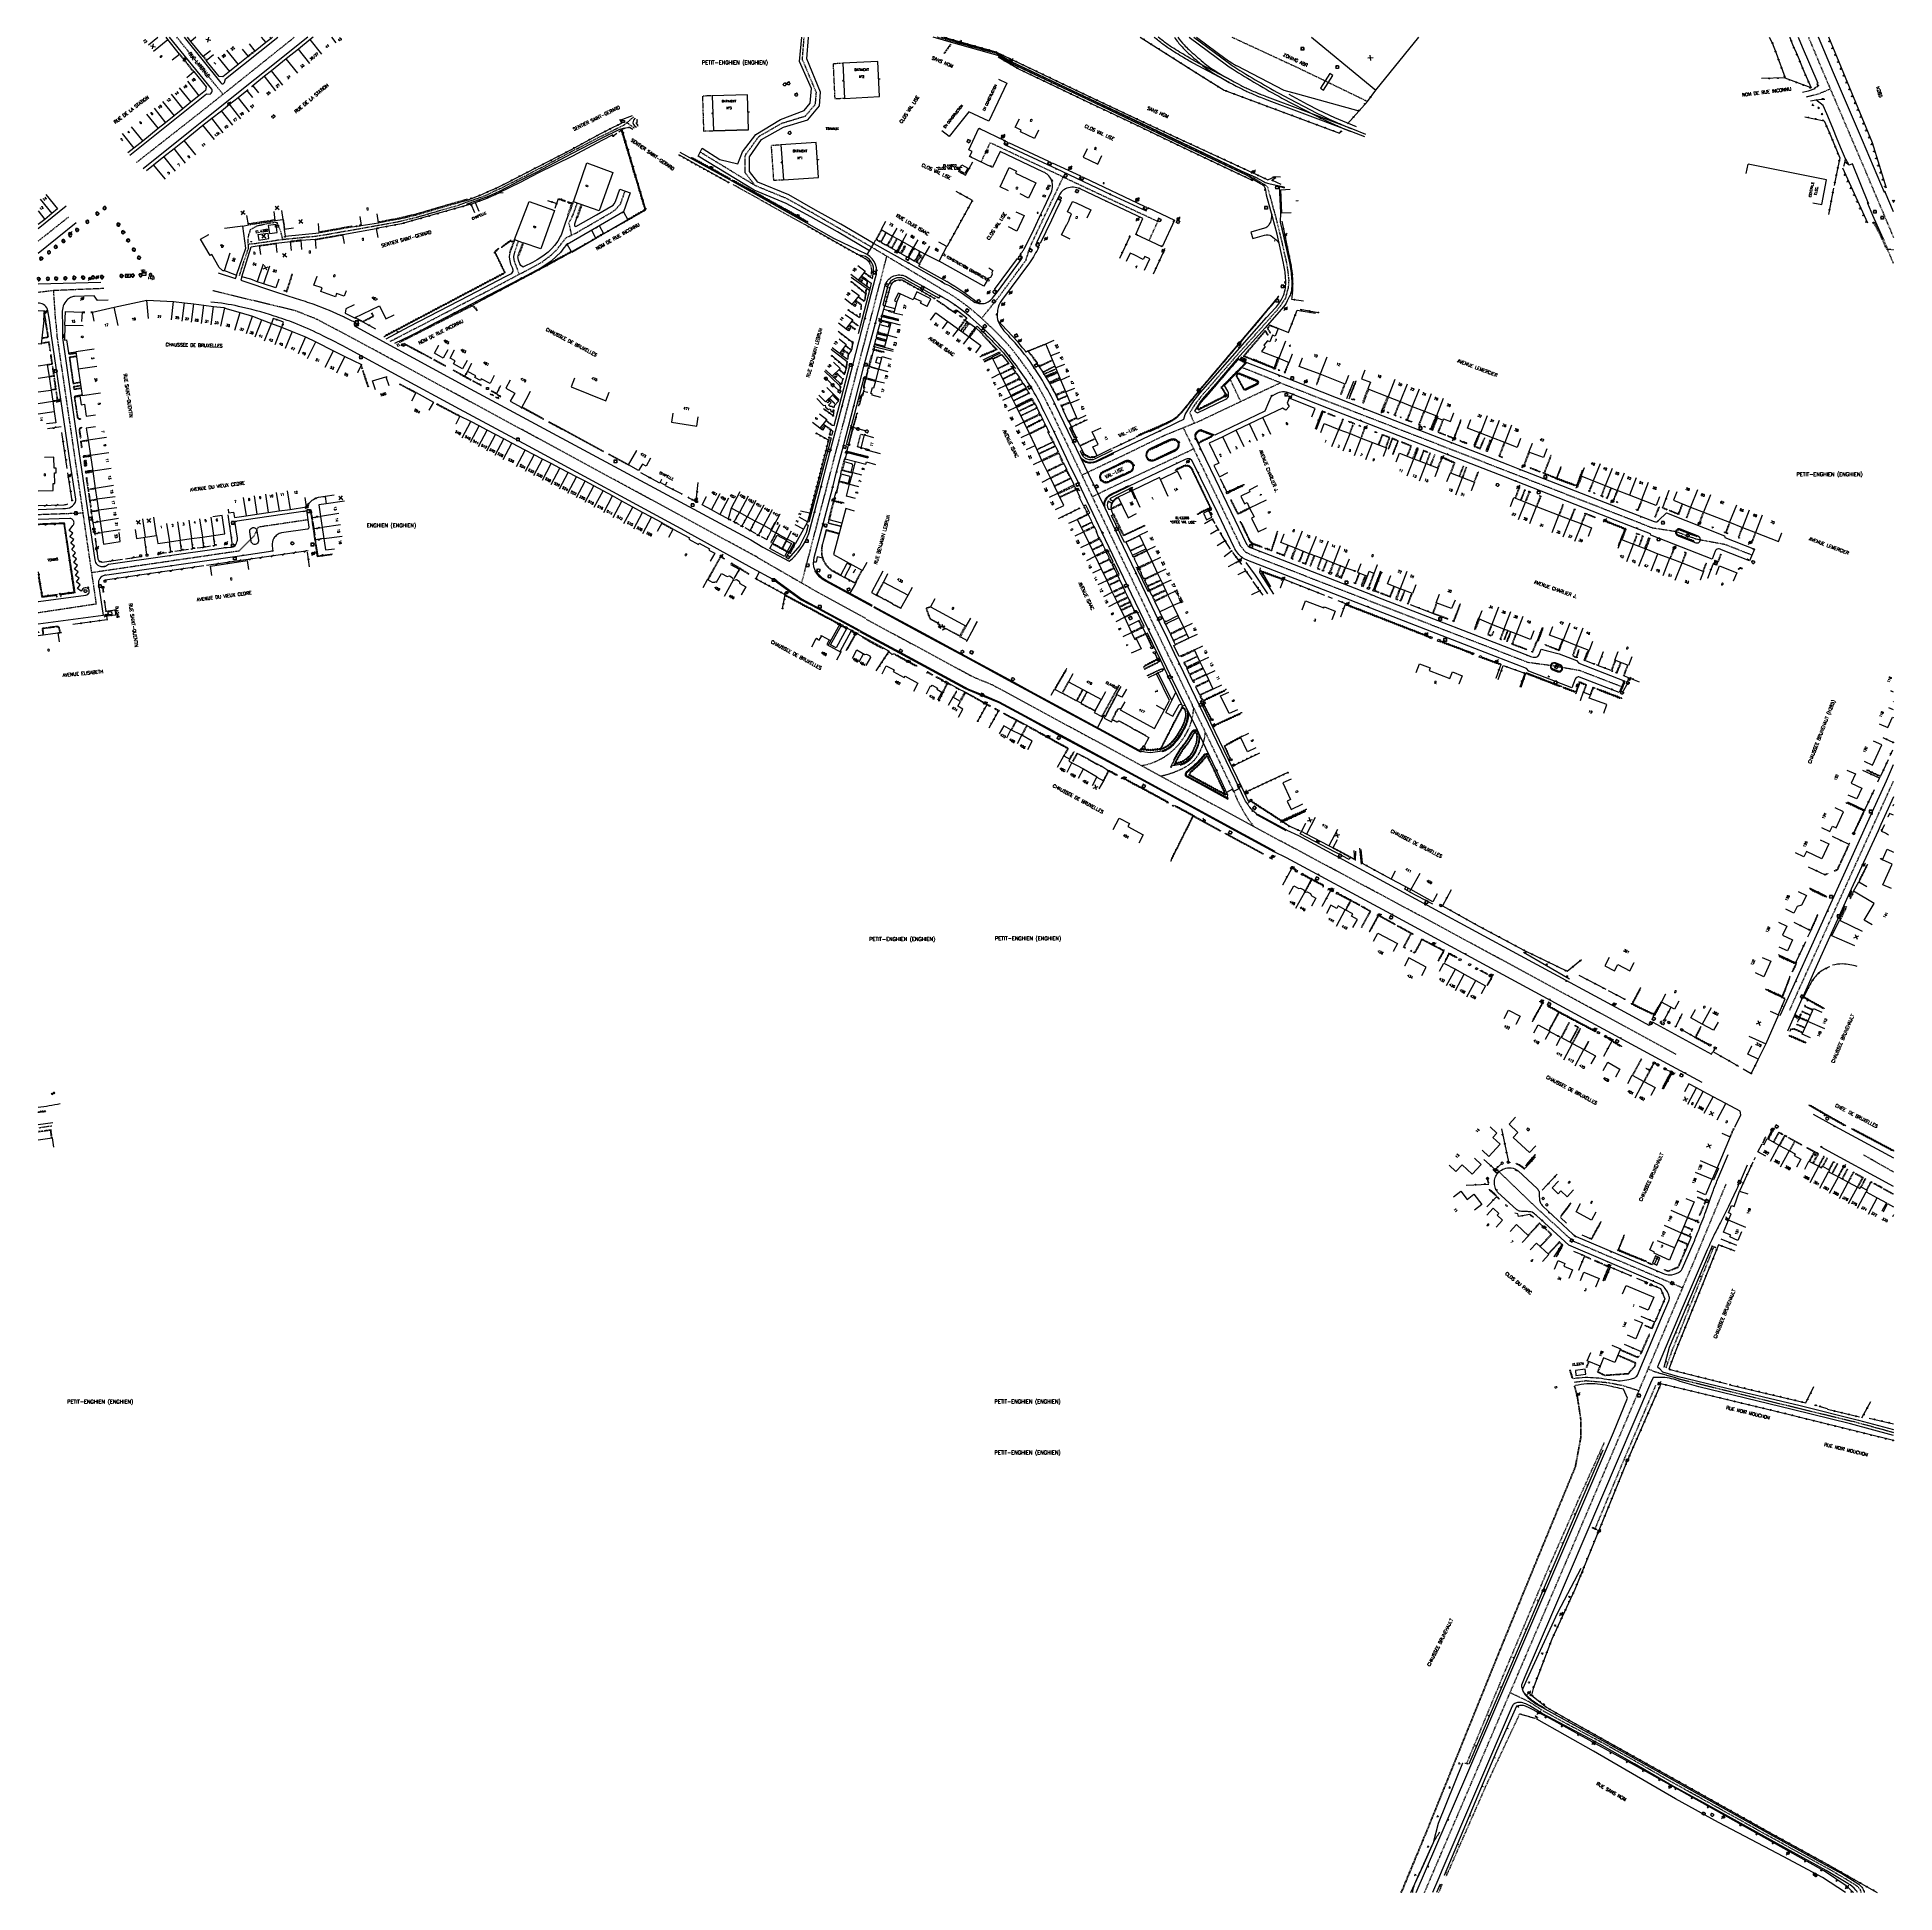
# Model space of a CAD drawing. Header units: millimetres. Extents: x 126999 to 128001, y 153000 to 154000.
import ezdxf
from ezdxf.enums import TextEntityAlignment as Align

# ---------------------------------------------------------------- set-up
doc = ezdxf.new("R2010")
doc.units = ezdxf.units.MM
doc.linetypes.add('DASHED', pattern=[0.75, 0.5, -0.25])
doc.layers.get('0').update_dxf_attribs({"linetype": 'CONTINUOUS'})
for name, color, linetype in [('W0001', 6, 'DASHED'), ('W0008', 7, 'CONTINUOUS'), ('W0017', 7, 'CONTINUOUS'), ('W0100', 7, 'CONTINUOUS'), ('W0105', 7, 'CONTINUOUS'), ('W0112', 1, 'DASHED'), ('W0122', 7, 'DASHED'), ('W0211', 2, 'CONTINUOUS'), ('W0220', 5, 'DASHED'), ('W0300', 7, 'CONTINUOUS'), ('W0302', 3, 'CONTINUOUS'), ('W0310', 3, 'CONTINUOUS'), ('W0322', 7, 'CONTINUOUS'), ('W0330', 7, 'CONTINUOUS'), ('W0334', 7, 'CONTINUOUS'), ('W0400', 7, 'CONTINUOUS'), ('W0420', 7, 'CONTINUOUS'), ('W0471', 7, 'CONTINUOUS'), ('W0500', 5, 'DASHED'), ('W0515', 5, 'CONTINUOUS'), ('W0700', 7, 'CONTINUOUS'), ('W0851', 7, 'CONTINUOUS'), ('W0980', 7, 'CONTINUOUS'), ('W0984', 7, 'CONTINUOUS'), ('W0989', 7, 'CONTINUOUS'), ('W0991', 7, 'CONTINUOUS'), ('W1102', 7, 'CONTINUOUS'), ('W1471', 7, 'CONTINUOUS')]:
    doc.layers.add(name, color=color, linetype=linetype)
doc.styles.get("Standard").update_dxf_attribs({"font": 'romans.shx', "width": 0.85})

# ---------------------------------------------------------------- blocks, each defined once
blk = doc.blocks.new('t991o')
at = {"color": 0, "linetype": 'Continuous'}
for p, q in [((-1, 1), (1, -1)), ((-1, -1), (1, 1))]:
    blk.add_line(p, q, dxfattribs=at)
blk = doc.blocks.new('t310o')
at = {"color": 0, "linetype": 'Continuous'}
for centre, start, end in [((-0.5, 0.4), 216.8699, 323.1304), ((0.5, -0.4), 36.8699, 143.1303)]:
    blk.add_arc(centre, 0.625, start, end, dxfattribs=at)
blk = doc.blocks.new('t322o')
at = {"color": 0, "linetype": 'Continuous'}
for radius in [0.25, 0.15]:
    blk.add_circle((0, 0), radius, dxfattribs=at)
blk = doc.blocks.new('T471')
for p, q in [((-0.333334, 0.333334), (-0.333334, -0.333334)), ((-0.333334, 0.333334), (0.333334, 0.333334)), ((-0.333334, 0), (0, 0)), ((0.500001, 0.500001), (1.000002, 1.000002)), ((-0.500001, -0.500001), (-1.000002, -1.000002)), ((-0.333334, -0.333334), (0.333334, -0.333334))]:
    blk.add_line(p, q)
blk.add_ellipse((0, 0), major_axis=(0.471405, 0.471405), ratio=1, start_param=5.4977871438, end_param=11.780972451)
blk = doc.blocks.new('t112o')
at = {"color": 0, "linetype": 'Continuous'}
for p, q in [((-0.5, 0.5), (0.5, 0.5)), ((-0.5, -0.5), (-0.5, 0.5)), ((0.5, 0.5), (0.5, -0.5)), ((0.5, -0.5), (-0.5, -0.5))]:
    blk.add_line(p, q, dxfattribs=at)
blk = doc.blocks.new('T420')
for p, q in [((0.7, 0.7), (-0.8, 0.7)), ((-0.8, 0.7), (-0.8, -0.8)), ((0.7, 0.7), (0.7, -0.8)), ((0.7, -0.8), (-0.8, -0.8))]:
    blk.add_line(p, q)
blk.add_ellipse((0, 0), major_axis=(-0.53, 0.53), ratio=1, start_param=3.926991, end_param=10.210176)
blk = doc.blocks.new('T851')
for p, q in [((-0.2, -0.1), (0, 0.3)), ((0, 0.3), (0.2, -0.1)), ((-0.2, -0.1), (0.2, -0.1))]:
    blk.add_line(p, q)
for major_axis in [(-0.106, 0.106), (-0.0354, 0.0354), (-0.0236, 0.0236)]:
    blk.add_ellipse((0, 0), major_axis=major_axis, ratio=1, start_param=3.926991, end_param=10.210176)
blk = doc.blocks.new('T300')
for p, q in [((-0.8, 0.5), (-0.9, 0.3)), ((-0.9, 0.3), (-0.9, 0.2)), ((-0.9, 0.2), (-0.7, 0.1)), ((-0.7, 0.6), (-0.8, 0.5)), ((-0.8, -0.1), (-0.7, 0.1)), ((-0.6, 0.7), (-0.7, 0.6)), ((-0.7, 0.1), (-0.7, 0.1)), ((-0.5, 0.7), (-0.6, 0.7)), ((-0.3, 0.6), (-0.5, 0.7)), ((-0.3, 0.6), (-0.2, 0.7)), ((-0.2, 0.6), (-0.3, 0.6)), ((-0.2, 0.7), (-0.1, 0.8)), ((-0.1, 0.8), (0.1, 0.8)), ((0.1, 0.8), (0.2, 0.7)), ((0.2, 0.7), (0.3, 0.6)), ((0.3, 0.6), (0.4, 0.5)), ((0.5, 0.5), (0.3, 0.5)), ((0.4, 0.5), (0.4, 0.5)), ((0.6, 0.4), (0.5, 0.5)), ((0.6, 0.4), (0.7, 0.3)), ((0.7, 0.3), (0.7, 0.2)), ((0.7, 0.2), (0.7, 0.1)), ((0.7, 0.1), (0.7, -0.2)), ((-0.8, -0.2), (-0.8, -0.1)), ((-0.7, -0.3), (-0.8, -0.2)), ((-0.8, -0.2), (-0.8, -0.2)), ((-0.7, -0.4), (-0.7, -0.3)), ((-0.5, -0.5), (-0.7, -0.4)), ((-0.4, -0.5), (-0.5, -0.5)), ((-0.4, -0.5), (-0.3, -0.5)), ((-0.3, -0.5), (-0.3, -0.4)), ((-0.3, -0.6), (-0.3, -0.5)), ((-0.3, -0.5), (-0.3, -0.5)), ((-0.2, -0.7), (-0.3, -0.6)), ((-0.1, -0.8), (-0.2, -0.7)), ((0.1, -0.8), (-0.1, -0.8)), ((0.2, -0.7), (0.1, -0.8)), ((0.3, -0.5), (0.2, -0.5)), ((0.3, -0.6), (0.2, -0.7)), ((0.2, -0.7), (0.2, -0.7)), ((0.5, -0.4), (0.3, -0.5)), ((0.3, -0.5), (0.3, -0.6)), ((0.3, -0.5), (0.3, -0.5)), ((0.6, -0.3), (0.5, -0.4)), ((0.7, -0.2), (0.6, -0.3)), ((0.6, -0.3), (0.6, -0.3))]:
    blk.add_line(p, q)
blk = doc.blocks.new('T400')
for p, q in [((-0.15, 0.3), (0.15, 0.3)), ((-0.15, -0.25), (-0.15, 0.3)), ((-0.15, 0.15), (0.15, 0.15)), ((-0.15, 0), (0.15, 0)), ((0.15, 0.3), (0.15, -0.25)), ((-0.15, -0.15), (0.15, -0.15)), ((-0.15, -0.25), (-0.15, -0.3)), ((-0.15, -0.3), (0.15, -0.3)), ((0.15, -0.3), (0.15, -0.25))]:
    blk.add_line(p, q)
blk = doc.blocks.new('t500o')
at = {"color": 0, "linetype": 'Continuous'}
for centre, start, end in [((-0.5, 0.625), 216.869898, 323.130102), ((0.5, -0.125), 36.869898, 143.130102), ((0.5, -0.625), 36.869898, 143.130102), ((-0.5, 0.125), 216.869898, 323.130102)]:
    blk.add_arc(centre, 0.625, start, end, dxfattribs=at)
blk = doc.blocks.new('t211o')
at = {"color": 0, "linetype": 'Continuous'}
for p, q in [((-0.3, 0.5), (-0.3, 0)), ((0, 1), (0, 0)), ((0.3, 0.5), (0.3, 0))]:
    blk.add_line(p, q, dxfattribs=at)
blk = doc.blocks.new('t330o')
at = {"color": 0, "linetype": 'Continuous'}
for p, q in [((0.25, -0.25), (-0.25, 0.25)), ((-0.25, -0.25), (0.25, 0.25)), ((-0.25, 0.25), (-0.25, -0.25)), ((0.25, 0.25), (-0.25, 0.25)), ((0.25, -0.25), (0.25, 0.25)), ((-0.25, -0.25), (0.25, -0.25)), ((-0.25, -0.25), (-0.25, -0.25))]:
    blk.add_line(p, q, dxfattribs=at)
blk = doc.blocks.new('T1471')
at = {"color": 0, "linetype": 'Continuous', "flags": 128}
blk.add_lwpolyline([(-0.75, -0.5), (-0.75, 0.5), (0.75, 0.5), (0.75, -0.5), (-0.75, -0.5)], dxfattribs=at)

msp = doc.modelspace()

# ---------------------------------------------------------------- linework, layer by layer
at = {"layer": 'W0001'}
msp.add_line((127131.8, 153891), (127130.7, 153895.2), dxfattribs=at)
at = {"layer": 'W0001', "flags": 128}
for points in [[(127053, 153932.5), (127090.7, 153962.1), (127099.6, 153969.2), (127138.1, 154000)], [(127099.6, 153969.2), (127096, 153973.6), (127074.7, 154000)], [(127487.2, 153864), (127449.2, 153886.8), (127417.9, 153904.9), (127403.6, 153912.9), (127386.4, 153920), (127381.1, 153926.8), (127381, 153936.2), (127388.4, 153946.5), (127400.8, 153953.6), (127413.5, 153957.5), (127418.9, 153963.9), (127419.4, 153970.1), (127411.9, 153988), (127412.8, 154000)], [(127655.7, 153923.7), (127650.2, 153926.6), (127612.5, 153944.4), (127590.5, 153954.9), (127561.3, 153968.8), (127524.5, 153986.3), (127516.6, 153991.1), (127494.8, 153997.1), (127484.6, 154000)], [(127643.4, 154000), (127680.1, 153983), (127716.4, 153965.4)], [(127954.1, 154000), (127961.9, 153981.4), (127983.6, 153930.7), (127999.8, 153892.4), (128000, 153892)], [(127953.1, 153967.9), (127959.4, 153969.4), (127965.9, 153972.1)], [(127386.4, 153920), (127356.7, 153938.1)], [(127508.5, 153848.5), (127517, 153859), (127532.4, 153879.8), (127534.6, 153887), (127544.2, 153907.3), (127552.5, 153924.6), (127513, 153943.1), (127508.1, 153932.7)], [(127552.5, 153924.6), (127603.4, 153900.7), (127598.6, 153890.3)], [(127655.7, 153923.7), (127657.4, 153922.7), (127660.9, 153920.5), (127662.5, 153919.4), (127667.3, 153901.7), (127669.3, 153893.7), (127672.8, 153878.2), (127673.4, 153874.4), (127674, 153868.9), (127673.7, 153864.9), (127672.2, 153859.3), (127669, 153854.4), (127661.7, 153846.1), (127646.9, 153829.5), (127627.5, 153807.2), (127623.3, 153801.9), (127620.7, 153797.6), (127623, 153791.9), (127623, 153791.9)], [(127035.3, 153864.5), (127008.3, 153863.4), (127000, 153862.4)], [(127009.5, 153846.1), (127009.1, 153851.9), (127008.3, 153863.4), (127008.3, 153863.4)], [(127009.5, 153846.1), (127010.1, 153838.5), (127020.6, 153766.9), (127024, 153743.6), (127025.3, 153734.6), (127028.7, 153711.3), (127031.2, 153694.4), (127000, 153689.7)], [(127669.5, 153813.7), (127650.2, 153821.4), (127648.8, 153821.9), (127648.8, 153821.9)], [(127580.9, 153772.7), (127607, 153785.4), (127617.1, 153789.5), (127625.7, 153793), (127660.9, 153809.7), (127669.5, 153813.7), (127710, 153797.9), (127797.1, 153764), (127869.9, 153735.6), (127882.8, 153733.6), (127893.3, 153729.6), (127909, 153726.7), (127923.7, 153720.9), (127923.7, 153720.9)], [(127648.1, 153803.6), (127645.1, 153810), (127642.5, 153815.5), (127642.5, 153815.5)], [(127617.1, 153789.5), (127622.7, 153778.1), (127635.1, 153752.4), (127647.9, 153725.9), (127650.7, 153722.5), (127654.2, 153720.8), (127746.7, 153684.9), (127802.9, 153663.1), (127815.4, 153661.4), (127830.5, 153658.8), (127853.5, 153649.9), (127853.5, 153649.9)], [(127586.5, 153761.1), (127615.5, 153774.7), (127622.7, 153778.1), (127622.7, 153778.1)], [(127580.9, 153772.7), (127562.5, 153763.9)], [(127586.5, 153761.1), (127568.1, 153752.3)], [(127000, 153742.7), (127001.4, 153742.8), (127024, 153743.6), (127024, 153743.6)], [(127145.3, 153739.8), (127118.6, 153735.9), (127116.2, 153731), (127108.2, 153723), (127035.4, 153712.3), (127028.7, 153711.3), (127028.7, 153711.3)], [(127387.6, 153719.6), (127420.9, 153700.4), (127446, 153686.8)], [(127446.2, 153686.3), (127467.6, 153674.8), (127502.8, 153655.8), (127504.3, 153655), (127512.7, 153651.6), (127514.3, 153650.9), (127535, 153639.7), (127554, 153629.4), (127590.1, 153609.9), (127601, 153603.9), (127646.3, 153579.4), (127669.5, 153566.8)], [(127944, 153475.5), (127947.5, 153483.4), (127990.1, 153577.3), (128000, 153599.1)], [(127882.9, 153451.6), (127873.2, 153457), (127752.6, 153522.3), (127669.5, 153566.8), (127669.5, 153566.8)], [(127007.4, 153413.1), (127000, 153412)], [(128000, 153388.3), (127983.8, 153397.5), (127983.8, 153397.5), (127983.8, 153397.5)], [(127787.4, 153388.4), (127809.3, 153367.4), (127826.9, 153351.3), (127875.2, 153330.7), (127886.3, 153325.9), (127886.3, 153325.9)], [(127747.2, 153000), (127793.3, 153107.7), (127823.5, 153178.2), (127862.8, 153270.5), (127867.7, 153282.1), (127880.2, 153311.6), (127892.9, 153341.2), (127909.8, 153382)], [(127828, 153275.1), (127834.1, 153275.9), (127845.8, 153274.9), (127853.6, 153273.4), (127862.8, 153270.5), (127862.8, 153270.5)], [(127884.1, 153276.9), (127871.6, 153280.5), (127867.7, 153282.1), (127867.7, 153282.1)], [(127811.3, 153097.8), (127803.3, 153102.9), (127793.3, 153107.7), (127793.3, 153107.7)]]:
    msp.add_lwpolyline(points, dxfattribs=at)
at = {"layer": 'W0001'}
for points in [[(127113, 153888.5), (127117.1, 153888.8), (127119, 153889.2), (127124.4, 153889.9), (127129.2, 153890.7), (127134.4, 153891.3), (127140.6, 153891.9), (127144.6, 153892.3), (127149.1, 153892.7), (127156.1, 153893.8), (127161.1, 153894.7), (127168.6, 153896), (127177.2, 153897.5), (127183.7, 153898.7), (127194.6, 153900.7), (127200, 153902), (127203.7, 153902.9), (127208.6, 153904.3), (127216.9, 153906.7), (127226.6, 153909.5), (127230.7, 153911.1), (127235.4, 153912.6), (127239.2, 153914), (127241.9, 153915), (127245.6, 153916.9), (127249.8, 153918.8), (127257.6, 153922.8), (127263.1, 153925.5), (127266.9, 153927.6), (127273.1, 153930.7), (127278.1, 153933.4), (127283.9, 153936.5), (127287.7, 153938.5), (127296.2, 153942.9), (127300.5, 153945.2), (127304.8, 153947.3), (127308.2, 153948.9), (127312.2, 153951), (127314, 153951.8), (127315.5, 153952.6), (127318.9, 153955.2), (127319.8, 153956.1), (127321, 153957.1)], [(127321.4, 153950.9), (127319.9, 153952), (127317.2, 153953.9)], [(127189.6, 153836.1), (127191.8, 153837.1), (127196.5, 153839.6), (127206.7, 153844.8), (127215.6, 153849.4), (127229.6, 153856.7), (127239.7, 153861.9), (127252.5, 153868.6), (127255.9, 153870.4), (127262.5, 153873.9), (127264.8, 153875.1), (127271.5, 153878.8), (127276.7, 153882.7), (127279.1, 153885), (127281.7, 153888.3), (127283.4, 153890.5), (127284.7, 153892), (127290.2, 153894.6), (127291.6, 153895.5), (127295.3, 153897.6), (127308.4, 153905.2), (127311.3, 153907.2), (127313.8, 153910), (127315.2, 153914), (127316.3, 153917.1)], [(127287.5, 153893.3), (127286.4, 153898.6), (127286, 153899.7), (127288.3, 153904.3), (127289.6, 153907.9), (127290.5, 153910.6)], [(127000, 153890.1), (127016.5, 153903.2)], [(127130.7, 153895.2), (127129.5, 153898.4), (127128.9, 153899.9), (127127.8, 153900.1), (127123.8, 153899.5), (127120.5, 153898.7), (127117.9, 153898.2), (127114.3, 153896.1), (127113.3, 153893.4), (127113, 153891.1), (127113.1, 153885.9), (127110.7, 153879), (127108.3, 153871.4)], [(127259.2, 153872.2), (127258, 153875.7), (127256.8, 153878.7), (127256.3, 153881.6), (127257, 153884.6), (127258, 153887.5), (127258.8, 153890.1)], [(127387.4, 153719.8), (127267.1, 153785), (127169.7, 153837.6), (127150.2, 153847.9), (127138.7, 153852.5), (127138.7, 153852.5), (127138.7, 153852.5), (127094.1, 153863.3)], [(127387.4, 153719.8), (127387.6, 153719.6)], [(127884.1, 153276.9), (127910, 153270.5), (127948.2, 153261.2), (127978.7, 153253.8), (128000, 153248)], [(127982.6, 153000), (127982.2, 153001.4), (127980.7, 153003.2), (127978.4, 153004.7), (127965.9, 153012.2), (127930.5, 153031.6), (127899.9, 153048.7), (127880.2, 153059.6), (127860.2, 153071.1), (127842.3, 153081.1), (127824.2, 153090.7), (127811.3, 153097.8)]]:
    msp.add_lwpolyline(points, dxfattribs=at)
for points in [[(127411.5, 153705.8), (127421.3, 153743.2), (127424.9, 153757.1), (127430, 153776.7), (127436.2, 153800.4), (127441.9, 153822.4), (127448.5, 153847.5), (127457.4, 153881.9, 0.290948)], [(127487.2, 153864, -0.050532), (127504.6, 153851.8, -0.026379), (127517.4, 153839.9, -0.009585), (127524, 153832.8, -0.026336), (127537.9, 153813.6, -0.024054), (127545.4, 153799.5), (127550.6, 153788.7), (127558.7, 153771.8), (127563.7, 153761.4), (127576.5, 153734.7), (127590.2, 153706.2), (127601.4, 153682.6), (127605, 153675.2), (127609.2, 153666.4), (127613.9, 153656.9), (127622.1, 153639.8, -0.013217), (127622.3, 153639.2), (127622.8, 153638.3), (127644.3, 153593.5), (127644.5, 153593.1, 0.0741), (127655.1, 153574.6, 0.0741)], [(127594.7, 153607.4, 0.235076), (127618.9, 153625, 0.010832), (127619.5, 153626, 0.101237), (127622.8, 153638.3)], [(127604.9, 153601.8, 0.056956), (127614, 153604.6, 0.054003), (127620.3, 153607.9, 0.086205), (127624.2, 153611.7, 0.079154), (127627.5, 153618.1, 0.078442), (127629, 153625.3)]]:
    msp.add_lwpolyline(points, format="xyb", dxfattribs=at)
at = {"layer": 'W0008', "flags": 128}
for points in [[(127049.4, 153936.4), (127090.7, 153969.4), (127092.6, 153969.3), (127093.2, 153969.8, 0.3552), (127093.5, 153971.9), (127070.8, 154000)], [(127078.6, 154000), (127098.5, 153975.3, 0.3458), (127099.6, 153974.9), (127100.4, 153975.6), (127101, 153977.5), (127129.1, 154000)], [(127624.3, 154000), (127640.3, 153988.1, 0.0154), (127640.8, 153987.8, 0.002275), (127643.8, 153985.8, 0.013313), (127645.8, 153984.6, 0.709461), (127645.9, 153984.7), (127671.4, 153971.4), (127678.8, 153969.5), (127711.8, 153960.2)], [(127501.7, 153859.3), (127502.7, 153858.5, 0.1238), (127506.9, 153856.5, 0.0951), (127509.9, 153856.5, 0.0974), (127512.6, 153857.7, 0.0841), (127514.9, 153860), (127517, 153862.8), (127529.4, 153879.6), (127530.5, 153881.3), (127529, 153882.4, 0.0008), (127530.7, 153884.8, 0.0391), (127531.7, 153886.4), (127536.7, 153896.6), (127540.6, 153904.9), (127542.2, 153908.1), (127546, 153916.3, 0.1086), (127546.7, 153919.8, 0.1108), (127545.9, 153923.4, 0.0899), (127544.3, 153925.7, 0.0813), (127541.9, 153927.3), (127518.5, 153938.4), (127514.4, 153929.7), (127501.9, 153935.7), (127503.3, 153938.4), (127501.5, 153939.3), (127506.9, 153951), (127521.2, 153944.2), (127520.4, 153942.4), (127551.7, 153927.7), (127578.5, 153915.1), (127597.2, 153906.3), (127598, 153908.1), (127612.5, 153901.4), (127605.8, 153886.9), (127591.5, 153893.7), (127595.3, 153902.2), (127576, 153911.4), (127561.5, 153918.2, 0.093), (127558, 153919.1, 0.1106), (127554.4, 153918.6, 0.0946), (127551.9, 153917, 0.0897), (127550.2, 153914.7), (127549.3, 153912.9), (127546.3, 153906.4), (127544.4, 153902.4), (127538.2, 153889.5), (127537.5, 153887.7), (127539.3, 153886.8, -0.0087), (127537, 153882.7, -0.0268), (127534.2, 153878.4), (127519.1, 153858.1, 0.1164), (127517.1, 153852.9, 0.0672), (127516.9, 153849, 0.1609), (127518.5, 153844.6), (127520.5, 153841.7)], [(127579.4, 153775.9), (127604.8, 153788), (127614, 153792.5), (127617.4, 153794.1), (127618.2, 153796.7), (127621, 153801.3, -0.0413), (127626.4, 153808.4), (127647.6, 153832.6), (127662.1, 153848.9), (127666.8, 153854.1, 0.0727), (127670.7, 153859.7, 0.0611), (127672, 153863.8, 0.0459), (127672.4, 153868, 0.0194), (127672.3, 153870.5, 0.0372), (127671.2, 153878.1), (127667.7, 153893.9), (127665.2, 153903.1), (127662.1, 153914.8), (127661.6, 153917.7, 0.1017), (127661.2, 153919, 0.1197), (127658.8, 153921), (127655.4, 153923), (127655.4, 153923)], [(127656, 153924.5), (127660.7, 153922, 0.0659), (127663.3, 153921.1), (127668.8, 153919.9), (127669.6, 153905.4), (127669.4, 153900.3), (127671, 153893.5), (127674.4, 153878.3, -0.0381), (127675.5, 153869.7, -0.0979), (127675, 153861.7, -0.0283), (127673.7, 153859, -0.0712), (127671.2, 153854.6), (127661.3, 153843.4), (127646.1, 153826.5), (127634.7, 153813.2), (127628.5, 153806.1, 0.0416), (127625.7, 153802.5), (127623.2, 153798.5), (127624.8, 153797.6), (127640.1, 153804.9, 0.1296), (127641.2, 153805.7, 0.1182), (127641.6, 153806.9, 0.0332), (127641.6, 153807.4, 0.1258), (127641.1, 153809.2), (127639.3, 153812.2), (127651.5, 153824.6), (127677.2, 153814.5), (127714.2, 153800), (127792, 153769.7), (127798.4, 153767.2), (127847.8, 153747.9), (127853.7, 153745.6), (127871, 153738.9, 0.153), (127872.4, 153738.7, 0.1264), (127873.3, 153739.4), (127877.6, 153743.6), (127908.8, 153731.3), (127909.1, 153730.4), (127925.1, 153724.1), (127922.4, 153717.8), (127907.3, 153723.7, 0.0919), (127905.6, 153724.2, 0.1991), (127904.3, 153723.7, 0.0949), (127903.9, 153722.9), (127902.2, 153718.6), (127869.2, 153731.5), (127868.9, 153732.3), (127860.5, 153735.6), (127842.5, 153742.6), (127795.9, 153760.8), (127790.8, 153762.8), (127705.7, 153795.9), (127695.4, 153799.9), (127674.9, 153807.9, 0.1063), (127670.6, 153808.8, 0.0992), (127667.2, 153807.7), (127664.5, 153806.3), (127663.1, 153803), (127661.1, 153798.5), (127634.2, 153785.5), (127626.6, 153788.4), (127624.7, 153787.5, 0.2334), (127623.4, 153785.7, 0.152), (127623.9, 153783.5), (127634.4, 153761.9), (127651.3, 153726.8, 0.094), (127652.2, 153725.6, 0.0914), (127654.2, 153724.5), (127719, 153699.4), (127721.9, 153698.2), (127803.6, 153666.5, 0.0758), (127806.5, 153665.8, 0.1758), (127808.2, 153666.1, 0.1342), (127808.9, 153667.3), (127810.1, 153670.2), (127812.7, 153669.5), (127819.7, 153667.7), (127829.1, 153664.1), (127830.3, 153662.5), (127854.8, 153653.1), (127852.1, 153646.8), (127830.7, 153655.1, 0.2126), (127829.2, 153654.9, 0.1788), (127828.4, 153654), (127826.6, 153649.3), (127803.4, 153658.2), (127802.1, 153659.7), (127774.3, 153670.5), (127654.2, 153717.1, -0.0539), (127649.1, 153719.4, -0.08), (127646.5, 153721.9, -0.0526), (127644.6, 153725), (127635.9, 153743), (127621.9, 153771.7, 0.2277), (127620.4, 153772.8, 0.1584), (127618.2, 153772.3), (127588, 153758), (127588, 153758)], [(127664.8, 153904.6, -0.033098), (127664.6, 153902.2, -0.1298), (127663.2, 153898.7, -0.1527), (127660.9, 153897), (127653.6, 153894.9), (127654.6, 153891.4), (127661, 153893.3, -0.1934), (127664.6, 153892.9, -0.0609), (127667.9, 153890), (127668.7, 153889.2)], [(127109.7, 153870.8), (127109.2, 153869), (127127.9, 153862.8), (127139, 153859.2, -0.0067), (127148.6, 153856, -0.0253), (127164.8, 153849.2, -0.0045), (127170.4, 153846.5, 0.134), (127170.3, 153844.9, 0.1898), (127171.3, 153843.8), (127232.8, 153810.5), (127270.1, 153790.4), (127384.1, 153729), (127384.1, 153729)], [(127488.9, 153867.1), (127488.9, 153867.1, -0.041107), (127501.7, 153859.3)], [(127006, 153847.5), (127005.2, 153852.5, 0.1785), (127003.5, 153855.4, 0.1357), (127000.6, 153856.6, 0.012199), (127000, 153856.7)], [(127037.7, 153858.3), (127031.9, 153858.1), (127030.2, 153860.5), (127019.6, 153860.2, 0.0978), (127017.3, 153859.6, 0.0871), (127015.4, 153858.3, 0.1207), (127013.5, 153855.1, 0.0803), (127012.9, 153851.4), (127013, 153844.6)], [(127000, 153745.4), (127013.2, 153745.9), (127014.6, 153746), (127015.8, 153746.1, 0.1883), (127019.2, 153748.1, 0.2033), (127020.2, 153751), (127017.4, 153769.5), (127007.2, 153839), (127006, 153847.5), (127006, 153847.5)], [(127013, 153844.6), (127013, 153838), (127014.9, 153825.5), (127021, 153782.7), (127030.5, 153718.2, 0.1665), (127031.7, 153715.8, 0.1107), (127033.3, 153714.8, 0.1224), (127035.1, 153714.7), (127036.2, 153714.9), (127037.9, 153715.9), (127099.8, 153724.8, -0.023), (127101.9, 153725), (127103.7, 153725.1, 0.1056), (127105.5, 153725.5, 0.1902), (127107.1, 153727.9, 0.1156), (127107.4, 153730), (127106, 153739.1), (127143.8, 153744.7, -0.2327), (127144.5, 153744.5, -0.1544), (127144.8, 153743.8), (127145.9, 153735.9, -0.214), (127145.7, 153735.1, -0.1772), (127145.1, 153734.8), (127131.2, 153732.8, 0.1184), (127128.8, 153731.8, 0.0986), (127127, 153729.9, 0.1672), (127126.1, 153725.9), (127126.4, 153722.9), (127111, 153720.6), (127035.7, 153709.8, 0.197), (127033.2, 153708.3, 0.1922), (127032.5, 153705.1), (127035, 153688.3), (127000, 153683.6)], [(127647.6, 153814.1), (127649.2, 153810.8, 0.2293), (127650.3, 153809.9, 0.1496), (127651.1, 153810), (127657.4, 153813, 0.3145), (127657.8, 153814, 0.2603), (127657.1, 153814.9), (127649, 153818.1, 0.0766), (127647.1, 153818.7, 0.1812), (127646.2, 153818.5, 0.2229), (127645.9, 153817.6, 0.121), (127646.3, 153816.3), (127647.6, 153814.1), (127647.6, 153814.1)], [(127599.2, 153778.1, 0.1061), (127597.5, 153776.6, 0.7795), (127602, 153772), (127612.9, 153777.1, 0.1189), (127614.3, 153778.3, 0.1488), (127615, 153780.1, 0.1462), (127614.5, 153781.9, 0.1441), (127613.2, 153783.1, 0.1529), (127611.2, 153783.4, 0.07), (127609.1, 153782.7), (127599.2, 153778.1), (127599.2, 153778.1)], [(127585.3, 153764), (127588.2, 153765.3, 0.1709), (127590.1, 153767, 0.1268), (127590.4, 153768.6, 0.1252), (127589.9, 153770.3, 0.2012), (127587.8, 153771.8, 0.1574), (127585.5, 153771.4), (127582.2, 153769.9), (127582.2, 153769.9)], [(127020.6, 153706.4), (127022.1, 153708.4), (127020.1, 153709.8), (127021.6, 153711.8), (127019.6, 153713.3), (127021.1, 153715.3), (127019.1, 153716.8), (127020.6, 153718.8), (127018.6, 153720.2), (127020.1, 153722), (127018.1, 153723.8), (127019.6, 153725.7), (127017.6, 153727.3), (127019.1, 153729.2), (127017.1, 153730.6), (127018.6, 153732.6), (127016.6, 153734.1), (127018.7, 153736.8, 0.178), (127019.3, 153738.3, 0.1769), (127018.6, 153739.9, 0.2063), (127017.1, 153740.6), (127000, 153740, 0.2223)], [(127118.7, 153728.8, -1.0031), (127114.7, 153728.4), (127114, 153733.4, -1.0454), (127117.9, 153733.8), (127118.7, 153728.8), (127118.7, 153728.8)], [(127892.2, 153727.9, 0.2004), (127894.8, 153727.5, 0.2688), (127895.9, 153729.3, 0.2877), (127894.4, 153731.2), (127885.2, 153734.9, 0.2678), (127883.1, 153734.5, 0.2794), (127882.5, 153732.6, 0.2147), (127884.2, 153731.1), (127892.2, 153727.9), (127892.2, 153727.9)], [(127000, 153695.8, 0.025055), (127000.2, 153695.8), (127025.7, 153699.3, 0.2491), (127027.4, 153700.5, 0.1831), (127027.4, 153701.9, 0.1838), (127026.5, 153703, 0.1669), (127025.2, 153703.2, 0.1859), (127024.1, 153702.6), (127023.1, 153701.4), (127021.2, 153702.9), (127022.6, 153704.8), (127020.6, 153706.4), (127020.6, 153706.4)], [(127658.6, 153713.9), (127658.3, 153711.8, 0.1786), (127658.7, 153710.7), (127665.8, 153699.7), (127665.8, 153699.7)], [(127817.7, 153662.7, 0.1594), (127815.8, 153662.5, 0.2879), (127815.1, 153660.3, 0.2465), (127816.1, 153659), (127818.8, 153658, 0.1954), (127820.4, 153658, 0.1693), (127821.3, 153658.9, 0.1564), (127821.5, 153660.2, 0.2572), (127820.4, 153661.7), (127817.7, 153662.7), (127817.7, 153662.7)], [(127618.9, 153609.8, -0.088476), (127615.4, 153608), (127610.6, 153607, 0.0007), (127613.9, 153613.1, -0.038556), (127618.5, 153619.7, 0.02188), (127621.7, 153624.8, -0.595236), (127625.3, 153625.2, -0.035807), (127625.6, 153623, -0.115112), (127623.9, 153616, -0.150192), (127618.9, 153609.8)], [(127980.3, 153499.1, 0.0669), (127972.5, 153500.5, 0.0468), (127967, 153499.8), (127967, 153499.8)], [(127827.5, 153277.1, -0.0256), (127833.7, 153277.7, -0.0445), (127845.5, 153276.7, 0.0027), (127852.7, 153275.7, 0.0046), (127857.3, 153276.5, 0.0504), (127860, 153277.2, 0.1998), (127861.9, 153278.9), (127874.9, 153309.7), (127878.9, 153318.9, 0.1613), (127879.1, 153321.3, 0.0669), (127878.1, 153323.7, 0.0633), (127876.4, 153326.2, 0.1057), (127874, 153327.9), (127844.8, 153340.4), (127824.9, 153348.9), (127807.6, 153364.8, 0.0908), (127805.2, 153366.6, 0.0682), (127803.7, 153366.9, 0.0295), (127801.7, 153367, -0.0585), (127798.8, 153367.2, -0.1307), (127797, 153368), (127786.6, 153377.5, -0.1449), (127785.2, 153380.2, -0.0791), (127784.9, 153383.1, -0.0927), (127785.6, 153386, -0.0947), (127787.4, 153388.4, -0.1037), (127790.1, 153390.1, -0.1126), (127793.9, 153390.5, -0.1589), (127797.6, 153389), (127807.9, 153379.4, -0.1457), (127808.9, 153377.7, -0.0468), (127809, 153375.6), (127809.1, 153373.6, 0.1092), (127809.7, 153371.6, 0.0832), (127811, 153370), (127827.2, 153354.9, 0.0867), (127828.9, 153353.6), (127837, 153350.2), (127876.3, 153333.5, 0.0998), (127879.3, 153332.9, 0.1251), (127884, 153334.1, 0.1663), (127886.1, 153336.1), (127892.1, 153349.9, 0.0095), (127894.8, 153356.7, 0.0063), (127898.8, 153367), (127900.8, 153372.7, -0.0023), (127902.9, 153378.5, -0.0115), (127905.5, 153385.1), (127910.9, 153397.8)], [(127921.1, 153392.1), (127917.3, 153383.3, -0.0061), (127915.3, 153378.9), (127911.1, 153369.8), (127907.1, 153361.9, 0.0022), (127903.7, 153355.3, 0.0116), (127901.5, 153350.7, 0.0035), (127899.6, 153346.3), (127885.5, 153313.6), (127873.6, 153285.4), (127872.7, 153283.4), (127873.9, 153282.4), (127875.4, 153280.6), (127883.4, 153278.3), (127883.4, 153278.3)], [(127884.9, 153275.5, 0.0788), (127875.6, 153277.6), (127870.5, 153277.6), (127869, 153274.6), (127842.5, 153212.7), (127816.2, 153151), (127801.3, 153116.2), (127799.4, 153111.8, 0.185), (127799.6, 153110.4, 0.0278), (127800.4, 153108.2, 0.089), (127802.8, 153105.1, 0.0646), (127812.1, 153099), (127812.1, 153099)], [(127742.7, 153000), (127769.5, 153062.2), (127792, 153115), (127830.9, 153205.5), (127849, 153248), (127856.6, 153266.5), (127854.5, 153271.2, 0.0121), (127846.1, 153273.1, 0.0676), (127834.6, 153274.1, 0.0283), (127828.5, 153273.2), (127828.5, 153273.2)], [(127810.6, 153096.5), (127803.9, 153100.6, 0.056), (127801, 153101.9, 0.1063), (127797.8, 153102.4, 0.106), (127795.8, 153101.8, 0.1619), (127794.5, 153100.5), (127756.6, 153011.9), (127754.9, 153007.9), (127751.5, 153000)], [(127980.5, 153000, 0.043792), (127979.7, 153001.3, 0.0978), (127975.4, 153004.8), (127963.7, 153011.8), (127942.4, 153023.5), (127915.8, 153038.2), (127897.7, 153048.4), (127879.3, 153058.4), (127860.4, 153069.4), (127841.7, 153079.9), (127822.9, 153090), (127810.6, 153096.5)], [(127812.1, 153099), (127826, 153091.2), (127844.8, 153081.1), (127883.5, 153059.3), (127932.4, 153032), (127961, 153016.2), (127972.6, 153009.8), (127979.3, 153005.7, -0.0921), (127982.9, 153002.8, -0.0864), (127984.1, 153000.5, -0.012987), (127984.2, 153000, -0.1088)], [(127740.8, 153000), (127740.9, 153000.7, -0.0624), (127743.2, 153007.6, -0.0036), (127746.4, 153014.3, -0.0165), (127752, 153027, -0.0186), (127755.4, 153032.5), (127755.4, 153032.5)]]:
    msp.add_lwpolyline(points, format="xyb", dxfattribs=at)
at = {"layer": 'W0008'}
for points in [[(127145.3, 154000), (127088.2, 153954.4), (127082.8, 153950), (127056.5, 153929)], [(127448, 153884.8), (127430.8, 153895.1), (127416.4, 153903.1), (127403.1, 153910.4), (127385.9, 153917.6), (127355.6, 153935.9), (127357.9, 153940.2), (127367.3, 153934.1), (127377.1, 153931.8), (127379.6, 153938.1), (127386.7, 153947.5), (127400, 153955.6), (127412.8, 153960.5), (127416, 153964.5), (127416.8, 153972.3), (127410.3, 153986.9), (127411.5, 154000)], [(127450.4, 153888.8), (127450.1, 153889), (127432.6, 153899.2), (127419, 153906.8), (127404.6, 153915), (127387.8, 153921.9), (127383.4, 153927.6), (127383.3, 153935.5), (127389.9, 153944.8), (127401.7, 153951.5), (127414.8, 153955.5), (127421.1, 153963), (127421.7, 153970.4), (127414.2, 153988.4), (127415.1, 153999.8), (127415.1, 154000)], [(127321.7, 153956.3), (127320.9, 153955.2), (127320.5, 153953.8), (127320.9, 153952.9), (127321.6, 153952.1), (127322.5, 153951.4)], [(127231, 153909.5), (127231.1, 153910.2), (127235.8, 153911.7), (127242.7, 153914.3), (127248.6, 153917), (127259.6, 153922.7), (127269.2, 153927.5), (127287.6, 153937.3), (127303.6, 153945.5), (127313.5, 153950.4), (127316.2, 153951.1)], [(127290.1, 153902.5), (127289, 153899.2), (127289, 153898.6), (127289.2, 153898.1), (127289.8, 153897.9), (127300.9, 153904.3), (127309.8, 153909.4), (127310.5, 153910.1), (127311.1, 153911.4), (127313.5, 153918), (127319.1, 153916.1), (127315.4, 153905.8), (127315.1, 153905.6), (127300.9, 153897.4), (127285, 153888.3), (127284.6, 153887.9), (127283.3, 153886.4), (127281.4, 153884), (127279.4, 153881.9), (127276.4, 153879.3), (127274.6, 153878), (127272.7, 153876.7), (127271, 153875.7), (127268.3, 153874.3), (127260.2, 153870), (127242.1, 153860.6), (127224.1, 153851.2), (127210.7, 153844.2), (127209, 153843.3), (127206.1, 153841.8), (127200.2, 153838.9), (127192, 153834.8)], [(127000, 153896.9), (127015.1, 153909.1)], [(127285.6, 153904.1), (127284.2, 153900.2), (127281.8, 153893.3), (127281.5, 153892.7), (127280, 153890.1), (127278.2, 153887.7), (127276.9, 153886), (127274.8, 153884.1), (127271.9, 153881.9), (127268.9, 153880), (127266.4, 153878.6), (127261.9, 153876.3), (127261.4, 153876.1), (127260.8, 153876.4), (127260.1, 153877), (127259.6, 153877.9), (127258.9, 153879.8), (127258.5, 153881.8)], [(127315.4, 153905.8), (127317.8, 153901.5), (127304.9, 153894), (127302.5, 153898.3)], [(127298.2, 153895.9), (127300.6, 153891.5), (127287.6, 153884), (127285.1, 153888.4)], [(127254, 153883.3), (127253.9, 153881.5), (127254.1, 153879.5), (127254.6, 153877.6), (127255.4, 153875.8), (127255.8, 153874.6), (127255.8, 153873.8), (127255.3, 153872.9), (127254.9, 153872.5), (127251.6, 153870.8), (127232.1, 153860.6), (127199.8, 153843.8), (127187.3, 153837.3)], [(127348.5, 153734), (127384.6, 153714)], [(127384.1, 153729), (127390.6, 153725.1)], [(127384.6, 153714), (127396, 153707.9), (127396.3, 153708.2), (127397.6, 153707.3), (127411.4, 153697.2), (127420.7, 153692.2), (127442.6, 153680.4)], [(127442.9, 153680.2), (127464.2, 153668.7), (127499.5, 153649.6), (127501.4, 153648.6), (127510, 153645.1), (127518, 153641.8), (127532, 153634.2), (127551, 153624), (127587.1, 153604.4), (127598, 153598.4), (127643.3, 153573.9), (127666.5, 153561.3)], [(127641.1, 153590.8), (127641.1, 153590.8)]]:
    msp.add_lwpolyline(points, dxfattribs=at)
at = {"layer": 'W0008', "flags": 128}
for points in [[(127655.4, 153923), (127651.6, 153925.4), (127616.9, 153941.7), (127590.3, 153954.5), (127565.1, 153966.5), (127524.1, 153986), (127517.2, 153990.2), (127492.2, 153997.2), (127482.4, 154000)], [(127486.7, 154000), (127497.4, 153997), (127516.1, 153991.8), (127524.8, 153986.7), (127557.6, 153971.1), (127590.8, 153955.4), (127608.1, 153947.1), (127648.8, 153927.8), (127656, 153924.5)], [(127948.6, 154000), (127950.8, 153994.7), (127959.1, 153975.2), (127958.7, 153975), (127959.2, 153973.7), (127958.8, 153973.2), (127957.3, 153972.7), (127957.5, 153972.2), (127953.9, 153970.8), (127951, 153970.1)], [(128000, 153905.9), (127995.5, 153916.5), (127995.1, 153916.3), (127983.3, 153944.3), (127975.2, 153963.1), (127967.7, 153980.7), (127959.6, 154000)], [(127674.1, 153969.3), (127684, 153963.9), (127689.8, 153960.9), (127698.6, 153956.7), (127710.3, 153951.8)], [(127955.3, 153965.7), (127958.3, 153966.2), (127961.1, 153966.5), (127962.9, 153966.6)], [(127520.4, 153942.4), (127522.2, 153941.5), (127523, 153943.3), (127544.6, 153933.2), (127543.8, 153931.4), (127545.6, 153930.6), (127546.5, 153932.3), (127561.8, 153925.2), (127560.9, 153923.4), (127562.8, 153922.5), (127563.6, 153924.3), (127596.1, 153908.9), (127595.4, 153907.2), (127597.2, 153906.3)], [(127994.4, 153891.4), (127988.9, 153903.8), (127986.1, 153910.3), (127986.5, 153910.4), (127977.8, 153931.7), (127976.1, 153931), (127974.3, 153934.3)], [(127549.3, 153912.9), (127551.2, 153912), (127548.3, 153906), (127546.1, 153901.4), (127540.1, 153888.7), (127538.2, 153889.5)], [(127020.5, 153899.9), (127000, 153883.4)], [(127516.9, 153862.8), (127515.4, 153864), (127527.8, 153880.7), (127529.4, 153879.6)], [(127000, 153867.1), (127033.8, 153868)], [(127097, 153872.9), (127106.3, 153869.9), (127107, 153871.8)], [(127662.7, 153700), (127656, 153710), (127651, 153716.8), (127651, 153716.8)], [(127996.1, 153599.1), (128000, 153608)], [(127938.8, 153472.7), (127939.9, 153475.1), (127963.4, 153527.1), (127974, 153550.4), (127988.5, 153582.2), (127996.1, 153599.1)], [(128000, 153590.6), (127993.2, 153575.7), (127991.7, 153572.3), (127977.2, 153540.7), (127957.4, 153496.9), (127950.7, 153481.8), (127950.6, 153481.6), (127942.9, 153464.3)], [(127672.9, 153572.6), (127679.2, 153569.7), (127751, 153530.9), (127798.7, 153505.1), (127859.2, 153472.4), (127868.1, 153467.5), (127870.3, 153469.1), (127901.9, 153451.9)], [(127707.1, 153558), (127706.5, 153556.8), (127680.2, 153570.6), (127680.9, 153571.9), (127680.9, 153571.9)], [(127896.8, 153436.5), (127878.2, 153446.6), (127726.8, 153528.6), (127672.8, 153557.7), (127666.2, 153560.9), (127666.2, 153560.9)], [(127710, 153556.2), (127710.1, 153561.3), (127710.1, 153561.3)], [(127712.2, 153562.9), (127713.1, 153554.3), (127713.1, 153554.3)], [(127739.1, 153539.4), (127751.4, 153532.8), (127751.4, 153532.8)], [(127901.9, 153451.9), (127902.5, 153453.2)], [(127956.7, 153419.5), (127968.4, 153413.1), (128000, 153396)], [(127000, 153414), (127007.9, 153415.1), (127007.9, 153415.1)], [(128000, 153380.5), (127961, 153401.7), (127960.6, 153401.9), (127960.6, 153401.9)], [(127904.9, 153390.7), (127905.6, 153390.3), (127902.9, 153384.1), (127902.2, 153384.4), (127902.2, 153384.4)], [(127887.8, 153345.7), (127890.8, 153352.7), (127890.8, 153352.7)], [(127883.4, 153278.3), (127910.2, 153271.9), (127949.7, 153262.4), (127981.1, 153254.5), (128000, 153249.5)], [(128000, 153246.4), (127976.7, 153252.6), (127945.3, 153260.4), (127895, 153272.5), (127884.9, 153275.5)]]:
    msp.add_lwpolyline(points, dxfattribs=at)
msp.add_lwpolyline([(127696.1, 153980.4), (127691.1, 153972.5), (127692.7, 153971.5), (127697.7, 153979.4)], close=True, dxfattribs=at)
at = {"layer": 'W0008'}
for points in [[(127390.6, 153725.1), (127404.8, 153717.5, 0.129702), (127415.4, 153732.5), (127418.4, 153744), (127422, 153757.8), (127427.1, 153777.4), (127433.3, 153801.2), (127439, 153823.2), (127445.6, 153848.3), (127451.3, 153870.4, 0.358025), (127446.8, 153882.8), (127448, 153884.8), (127450.4, 153888.8), (127469.1, 153878.3), (127486.8, 153868.3), (127488.9, 153867.1)], [(127449.5, 153693.2), (127424.4, 153706.7), (127422.6, 153707.8, -0.321381), (127418.3, 153719.6), (127423, 153737.7), (127428.2, 153757.5), (127430.3, 153765.7), (127434, 153779.7), (127439.6, 153801.2), (127445.4, 153823.9), (127451.2, 153845.9), (127456.7, 153866.9, -0.425937), (127467.5, 153871.1), (127471.3, 153868.9), (127477.2, 153865.6), (127485.4, 153861)], [(127348.5, 153734), (127264.2, 153779.5), (127227.1, 153799.5), (127194.6, 153817.1), (127168.2, 153831.4, 0.0103), (127151.7, 153839.9, 0.0212), (127138.3, 153845.8, 0.0154), (127127.1, 153849.7, 0.0243), (127107.9, 153854.9, 0.032172), (127093.1, 153857.2, -16.56692), (127093.1, 153857.2)], [(127450.2, 153692.8), (127476.9, 153678.3), (127501.7, 153664.9), (127522.8, 153653.4), (127534.4, 153647.1), (127548.3, 153639.6), (127573.9, 153625.8), (127592.7, 153615.5), (127594.1, 153614.8), (127594.3, 153615.3), (127595, 153615.1, 0.090418), (127600.8, 153614.6, 0.043087), (127605.7, 153615.4, 0.107773), (127611.5, 153618.9, 0.072088), (127616.7, 153626.2, 0.0696), (127619.3, 153632.5, 0.172801), (127618.9, 153638.3), (127610.7, 153655.3), (127606, 153664.9), (127601.8, 153673.7), (127598.3, 153681.1), (127587, 153704.7), (127573.3, 153733.2), (127560.6, 153759.8), (127555.5, 153770.3), (127547.5, 153787.2), (127542.2, 153798, 0.023982), (127534.9, 153811.7, 0.027362), (127520.7, 153831.4, 0.00849), (127514.9, 153837.5, 0.02643), (127502.3, 153849.2, 0.050593), (127485.4, 153861)], [(127579.6, 153775.5), (127570.1, 153771, -0.212429), (127564.7, 153770.8, -0.098433), (127562.4, 153772.3), (127562.7, 153772.5), (127561.7, 153773.7), (127548.5, 153801.2, 0.024011), (127541.2, 153814.9, 0.040376), (127530.1, 153830.9, 0.003616), (127527.3, 153834.3, 0.007818), (127520.5, 153841.7, 0.007818)], [(127585.3, 153764), (127577, 153760.1, -0.415694), (127572.6, 153761.4, -0.473546), (127574.3, 153766.1), (127582.2, 153769.9)], [(127672.7, 153572.2), (127657.1, 153580.7), (127656.4, 153581.6, -0.067504), (127653.1, 153585, -0.083951), (127649.7, 153590.3), (127647.4, 153595), (127625.9, 153639.8), (127615.3, 153661.9), (127612.5, 153667.8), (127608.6, 153675.9), (127603.8, 153685.8), (127591.5, 153711.4), (127580.5, 153734.6), (127575, 153746.1), (127574.8, 153747.4), (127574.4, 153747.4, -0.201854), (127576.1, 153752.1, -0.107409), (127578.5, 153753.9), (127586, 153757.4), (127587.8, 153758.3)]]:
    msp.add_lwpolyline(points, format="xyb", dxfattribs=at)
msp.add_lwpolyline([(127641.1, 153591.5), (127639.9, 153594.2), (127634.8, 153605.1), (127631.4, 153612.2, 0.204648), (127630.5, 153613.2, 0.335369), (127628.6, 153612.8, -0.013469), (127624.2, 153607.9, -0.000611), (127619, 153603.4, 0.468264), (127619, 153601.9), (127618.8, 153601.5), (127619.8, 153600.9), (127627.8, 153596.6), (127641.1, 153589.3), (127641.4, 153589.8), (127640.8, 153590.1), (127640.8, 153590.1, 0.173218)], format="xyb", close=True, dxfattribs=at)
at = {"layer": 'W0017', "flags": 128}
msp.add_lwpolyline([(127973.2, 153930.4), (127973.7, 153932.2), (127974.1, 153934.4), (127971.9, 153939.5), (127969.6, 153945), (127967.2, 153950.9), (127964, 153958.6)], dxfattribs=at)
at = {"layer": 'W0100'}
for p, q in [((127288.5, 153911.3), (127295.6, 153932.2)), ((127920.6, 153926.5), (127921.6, 153931.5)), ((127126.9, 153906), (127127.6, 153901.1)), ((127131.2, 153906.6), (127131.9, 153901.7)), ((127956.4, 153910.7), (127961.3, 153909.8)), ((127128.2, 153899.1), (127123.9, 153898.5)), ((127127.6, 153901.1), (127131.9, 153901.7)), ((127182.1, 153896.9), (127183, 153892)), ((127118.4, 153893.6), (127123.9, 153894.4)), ((127124.3, 153891.4), (127123.9, 153894.4)), ((127256.7, 153890.9), (127261.4, 153889.1)), ((127270.9, 153885.9), (127261.4, 153889.1)), ((127013.7, 153839), (127014.2, 153838.9)), ((127014.2, 153838.9), (127013.9, 153839.1)), ((127014.2, 153838.9), (127013.9, 153838.8)), ((127196.3, 153834.3), (127197.2, 153833.6)), ((127197.1, 153833.4), (127197.2, 153833.6)), ((127648.1, 153827), (127651, 153825.7)), ((127651, 153825.7), (127650.6, 153826.3)), ((127651, 153825.7), (127650.2, 153825.6)), ((127631.8, 153743), (127632, 153743.3)), ((127632.4, 153743.3), (127631.8, 153743)), ((127631.8, 153743), (127632.1, 153743)), ((127903.4, 153717), (127903.9, 153717.1)), ((127903.4, 153717), (127903.7, 153716.6)), ((127905.1, 153716.3), (127903.4, 153717)), ((127689.6, 153566.3), (127690, 153567.1)), ((127690, 153567.1), (127689.7, 153566.9)), ((127690, 153567.1), (127690, 153566.8)), ((127737.7, 153540), (127738.4, 153541.3)), ((127738.4, 153541.3), (127738, 153541)), ((127738.4, 153541.3), (127738.4, 153540.7)), ((127958.4, 153398.8), (127957.6, 153397.2)), ((127957.6, 153397.2), (127957.6, 153398)), ((127957.6, 153397.2), (127958.2, 153397.6)), ((127871.2, 153338.6), (127872.9, 153342.7)), ((127872.9, 153342.7), (127871.8, 153341.5)), ((127872.9, 153342.7), (127872.8, 153341.1))]:
    msp.add_line(p, q, dxfattribs=at)
at = {"layer": 'W0100', "flags": 128}
for points in [[(127072.2, 153987.8), (127076.1, 153990.9), (127069.9, 153998.7), (127068.9, 154000)], [(127092.8, 153992.6), (127088.9, 153989.5), (127082.2, 153997.7), (127080.4, 154000)], [(127126.3, 154000), (127125.5, 153999.3), (127122.6, 153997.1), (127116.9, 153992.5), (127113.8, 153996.4), (127113.8, 153996.4)], [(127148.2, 154000), (127146.6, 153998.7), (127140.2, 153993.6), (127133.7, 153988.4), (127125.7, 153981.9), (127121.9, 153978.9), (127115.6, 153973.8), (127118.7, 153970), (127118.7, 153970)], [(127686.3, 154000), (127716, 153975.5), (127720.9, 153971.5), (127744.2, 154000)], [(127110, 153993.5), (127113.2, 153989.6), (127107.7, 153985.2), (127103, 153981.4), (127099.5, 153978.6), (127097.5, 153978.8), (127090.5, 153987.5), (127094.4, 153990.7), (127094.4, 153990.7)], [(127452.5, 153986.9), (127433.6, 153985.9), (127434.6, 153967)], [(127434.6, 153967), (127453.4, 153968.1), (127452.5, 153986.9)], [(127058.3, 153928.1), (127062.2, 153931.2), (127067.7, 153935.6), (127073.2, 153940), (127078.7, 153944.3), (127088.7, 153952.6), (127093.5, 153956.3), (127098.7, 153960.3), (127103, 153963.8), (127107.7, 153967.5), (127112.4, 153971.3), (127115.5, 153967.4)], [(127539.1, 153949.9), (127537, 153945.4), (127529.4, 153949), (127529.8, 153949.9), (127526.6, 153951.4), (127528.8, 153955.9)], [(127565.4, 153939.8), (127563.2, 153935.3), (127567, 153933.5), (127571.1, 153931.6), (127573.2, 153936.2)], [(127497.8, 153931.2), (127501.1, 153929.4), (127499.5, 153926.5), (127496.2, 153928.3), (127497.8, 153931.2)], [(127675.3, 153905.3), (127670.3, 153905.1), (127669.7, 153917.7), (127674.7, 153918), (127674.7, 153918)], [(127010.3, 153907.4), (127010.3, 153907.4), (127010.3, 153907.4), (127007.3, 153904.9), (127003.5, 153901.8), (127000, 153899.1)], [(127526.9, 153905.9), (127531.4, 153903.8), (127527.5, 153895.5), (127523, 153897.7)], [(127556.2, 153891.2), (127551.6, 153893.4), (127551.9, 153894), (127554.2, 153898.9), (127554.4, 153898.8), (127555.8, 153901.7), (127555.6, 153901.8), (127557, 153904.7), (127554.8, 153905.8), (127557.5, 153911.5), (127557.5, 153911.5), (127557.5, 153911.5), (127559.4, 153910.7), (127567.4, 153906.9), (127565.2, 153902.4)], [(127478.1, 153883), (127485.5, 153879.2), (127489.8, 153887.1), (127485.4, 153889.5)], [(127049.7, 153870.7), (127049.7, 153872.2), (127046.8, 153872.1), (127046.9, 153870.6), (127049.7, 153870.7), (127049.7, 153870.7)], [(127058.1, 153872.8), (127055.9, 153872.8), (127055.9, 153871.7), (127058.1, 153871.7), (127058.1, 153872.8), (127058.1, 153872.8)], [(127129.7, 153869.6), (127128.1, 153864.8), (127121.4, 153867), (127118, 153868.2), (127114.5, 153869.5)], [(127165.9, 153863.2), (127164.8, 153860.4), (127160.8, 153861.9), (127160.3, 153860), (127152.4, 153862.9), (127153.1, 153864.8), (127148.6, 153866.4), (127150.3, 153871.1), (127150.3, 153871.1)], [(127030.2, 153846.9), (127029.2, 153851.8), (127040.9, 153854.4), (127058.6, 153858.2), (127072.9, 153857.5), (127078.8, 153856.8), (127083.8, 153856.2), (127089.2, 153855.5), (127094.4, 153854.9), (127100, 153854.2), (127100.5, 153854.1), (127100.5, 153853.9), (127108.8, 153851.6), (127115.5, 153849.6), (127120.5, 153847.7), (127125.7, 153845.7), (127131.2, 153843.6), (127136.8, 153841.4), (127144.1, 153838.5), (127149.7, 153835.7), (127159.1, 153831), (127165.3, 153827.9), (127174.2, 153823.5), (127172, 153819), (127172, 153819)], [(127003, 153847.4), (127003.3, 153852.4), (127000, 153852.5)], [(127003, 153847.4), (127001.5, 153834.6), (127000, 153834.7)], [(127170.3, 153855.8), (127165.8, 153853.6), (127165.5, 153851.3), (127170.5, 153848.8), (127183.9, 153855.2), (127187.3, 153848.2), (127191.8, 153850.4), (127191.8, 153850.4)], [(127014.2, 153838.1), (127013.7, 153838.1), (127013.8, 153839.8), (127014.2, 153839.8), (127014.2, 153839.8)], [(127014.3, 153844.7), (127014.3, 153844.7), (127014.1, 153836.6), (127015.3, 153836.8), (127016.3, 153829.8), (127020.3, 153830.4), (127021.6, 153821.3), (127023.7, 153806.9), (127022.5, 153806.7), (127023.2, 153801.8), (127024.9, 153802.1), (127025.8, 153795.7), (127030.8, 153796.4), (127030.8, 153796.4)], [(127674.1, 153840.7), (127668.3, 153843), (127666.6, 153838.9), (127665.2, 153839.4), (127663.8, 153835.8), (127662.5, 153836.3), (127660.6, 153833.9), (127661.3, 153833.3), (127659.3, 153830.5), (127668.6, 153826.9), (127674.2, 153824.7), (127676, 153829.4), (127676, 153829.4)], [(127220.7, 153831.4), (127218.3, 153827), (127213.5, 153829.6), (127215.9, 153834), (127215.9, 153834)], [(127231.1, 153825.7), (127228.7, 153821.3), (127223.9, 153823.9), (127224.8, 153825.5), (127222, 153827), (127224.4, 153831.4), (127224.4, 153831.4)], [(127650.7, 153825.2), (127651.3, 153826.2), (127648.4, 153827.6), (127647.8, 153826.4), (127650.7, 153825.2), (127650.7, 153825.2)], [(127706.2, 153817.7), (127704.4, 153813), (127690.9, 153818.3), (127679.7, 153822.5), (127681.5, 153827.2), (127681.5, 153827.2)], [(127000, 153822.9), (127004.8, 153823.6), (127005.8, 153816.9), (127006.9, 153809.8), (127007.8, 153803.8), (127008.6, 153798.3), (127009.4, 153792.2), (127004.5, 153791.5), (127004.5, 153791.5)], [(127181.8, 153809.9), (127180.2, 153814.7), (127187.3, 153817), (127188.9, 153812.3), (127188.9, 153812.3)], [(127245.8, 153817.7), (127243.5, 153813.3), (127238.8, 153815.8), (127238.3, 153814.9), (127235.4, 153816.5), (127235.8, 153817.4), (127231.3, 153819.8), (127233.7, 153824.2), (127233.7, 153824.2)], [(127289.1, 153816.2), (127287.2, 153811.6), (127306, 153804), (127307.8, 153808.7), (127307.8, 153808.7)], [(127715.1, 153820.5), (127713.3, 153815.9), (127718.1, 153814), (127716.7, 153810.5), (127727.6, 153806.2), (127734.1, 153803.6), (127740.6, 153801), (127747.1, 153798.5), (127753.6, 153795.9), (127754.3, 153795.6), (127754, 153794.9), (127757.2, 153793.6), (127757.5, 153794.3), (127761.1, 153792.9), (127762.9, 153797.6), (127762.9, 153797.6)], [(127201.3, 153804), (127203.7, 153808.4), (127213, 153803.3), (127210.6, 153798.9), (127210.6, 153798.9)], [(127254.3, 153815.2), (127252, 153810.8), (127256.8, 153808.2), (127254.4, 153803.8), (127260.6, 153800.4), (127262.9, 153804.7), (127265.4, 153809.2), (127265.4, 153809.2)], [(127333.8, 153733.8), (127336.2, 153738.2), (127330.5, 153741.2), (127325.7, 153743.8), (127320.4, 153746.7), (127314.5, 153749.9), (127309.5, 153752.7), (127304.4, 153755.4), (127299.5, 153758.2), (127294.8, 153760.6), (127290.2, 153763), (127285.6, 153765.4), (127281.1, 153767.7), (127276.5, 153770.2), (127271.8, 153772.6), (127267.3, 153774.9), (127262.5, 153777.4), (127255.3, 153781.2), (127250.9, 153783.5), (127246.5, 153785.9), (127242, 153788.2), (127237.6, 153790.5), (127233.1, 153792.8), (127227.3, 153795.8), (127225, 153791.4), (127225, 153791.4)], [(127342, 153797.4), (127341.3, 153792.4), (127355, 153790.4), (127355.7, 153795.4), (127355.7, 153795.4)], [(127686.4, 153795.3), (127688.2, 153799.9), (127674.2, 153805.4), (127673.2, 153802.7), (127674.3, 153801), (127672.5, 153799), (127670.7, 153800), (127660.1, 153795), (127652.9, 153791.6), (127645.7, 153788.1), (127638.5, 153784.6), (127631.2, 153781.2), (127636.4, 153770.4), (127633.7, 153769.1), (127636.6, 153763.1), (127641.1, 153765.3), (127641.1, 153765.3)], [(127030.9, 153790), (127025.9, 153789.3), (127026.9, 153782.8), (127028.1, 153774.5), (127029.4, 153766.1), (127030.7, 153756.8), (127031.6, 153750.9), (127032.5, 153745), (127033.3, 153739), (127034.2, 153733.1), (127035.1, 153726.8), (127044.2, 153728.1), (127043.6, 153733), (127043.6, 153733)], [(127578.3, 153778.1), (127570.7, 153774.4), (127568.4, 153779.1), (127571.2, 153780.4), (127568, 153787.2), (127572.9, 153789.5)], [(127691.3, 153787), (127693.1, 153791.7), (127701, 153788.6), (127707.1, 153786.3), (127713.1, 153783.9), (127719.1, 153781.6), (127726.7, 153778.6), (127724.9, 153773.9), (127724.9, 153773.9)], [(127798.9, 153783.6), (127797.1, 153778.9), (127790.4, 153781.5), (127783.9, 153784.1), (127777.3, 153786.6), (127770.3, 153789.3), (127772.1, 153794), (127772.1, 153794)], [(127330, 153773.1), (127327.6, 153768.7), (127325.6, 153769.9), (127323.6, 153766.4), (127318.2, 153769.4), (127322.6, 153777.3), (127322.6, 153777.3)], [(127731.9, 153771.1), (127733.7, 153775.8), (127741.5, 153772.8), (127748, 153770.2), (127754.6, 153767.7), (127752.7, 153763.1), (127752.7, 153763.1)], [(127813.2, 153778.1), (127811.4, 153773.4), (127803.4, 153776.4), (127805.3, 153781.1), (127805.3, 153781.1)], [(127000, 153755.4), (127008.1, 153755.7), (127008, 153759.4), (127008.9, 153759.4), (127008.7, 153765.2), (127009.7, 153765.2), (127009.6, 153767.7), (127008.6, 153767.7), (127008.4, 153773.7), (127003.4, 153773.5), (127003.4, 153773.5)], [(127616.2, 153761.5), (127614, 153766), (127604.8, 153761.6), (127604.3, 153762.6), (127589.7, 153755.6), (127589.7, 153755.6)], [(127873.9, 153752.2), (127872.1, 153747.5), (127864.2, 153750.6), (127857.7, 153753.1), (127851.1, 153755.7), (127831.6, 153763.3), (127833.4, 153768), (127833.4, 153768)], [(127338.8, 153760.2), (127337.9, 153758.5), (127335.2, 153760), (127336.1, 153761.7), (127336.1, 153761.7)], [(127657.1, 153758.1), (127652.6, 153755.9), (127653.1, 153755), (127648.2, 153752.6), (127650.2, 153748.5), (127651.6, 153749.1), (127652.9, 153746.2), (127655.3, 153741.4), (127654, 153740.8), (127657.5, 153733.4), (127662, 153735.5), (127662, 153735.5)], [(127759.2, 153760.5), (127761.1, 153765.1), (127767.6, 153762.6), (127774.1, 153760.1), (127772.3, 153755.4), (127772.3, 153755.4)], [(127102.3, 153745.6), (127102.6, 153743.6), (127105.3, 153744), (127105.7, 153741.1), (127112, 153742), (127117.9, 153742.9), (127123.9, 153743.8), (127129.8, 153744.7), (127135.7, 153745.5), (127144.5, 153746.8), (127143.8, 153751.8), (127143.8, 153751.8)], [(127159.5, 153753.1), (127154.6, 153752.4), (127155.1, 153748.4), (127151.3, 153747.9), (127152.2, 153741.7), (127153, 153735.7), (127154.8, 153723.6), (127159.7, 153724.3), (127159.7, 153724.3)], [(127395.3, 153734.4), (127391, 153736.7), (127386.5, 153739.1), (127382.1, 153741.5), (127377.9, 153743.8), (127373.4, 153746.2), (127371.9, 153740.4), (127367.3, 153742.8), (127362.8, 153745.2), (127357.8, 153748), (127360.2, 153752.4), (127360.2, 153752.4)], [(127793.6, 153747.1), (127795.4, 153751.8), (127801.6, 153749.4), (127807.6, 153747.1), (127819.6, 153742.4), (127825.6, 153740), (127831.9, 153737.6), (127837.2, 153735.5), (127835.4, 153730.9), (127835.4, 153730.9)], [(127883.2, 153755), (127881.3, 153750.4), (127890.6, 153746.7), (127897.6, 153744), (127911.6, 153738.5), (127918.5, 153735.8), (127925.5, 153733), (127937.9, 153728.2), (127939.7, 153732.8), (127939.7, 153732.8)], [(127052.3, 153734.7), (127053, 153729.8), (127057.6, 153730.5), (127063.8, 153731.4), (127064.4, 153727), (127070.7, 153727.9), (127076.5, 153728.8), (127082.6, 153729.7), (127088.5, 153730.5), (127094.4, 153731.4), (127100.5, 153732.3), (127099.1, 153742.2), (127094.1, 153741.5), (127094.1, 153741.5)], [(127632.6, 153741.2), (127631, 153744.8), (127628.1, 153743.4), (127629.7, 153739.9), (127632.6, 153741.2), (127632.6, 153741.2)], [(127631.5, 153743.6), (127632.1, 153743.9), (127632.7, 153742.8), (127632, 153742.5), (127632, 153742.5)], [(127339.9, 153730.5), (127342.3, 153734.8), (127351, 153730.1), (127350.6, 153729.4), (127355.8, 153726.6), (127356.2, 153727.3), (127361.8, 153724.3), (127361.5, 153723.5), (127364.6, 153721.9), (127362.2, 153717.5), (127362.2, 153717.5)], [(127706.5, 153718.7), (127704.6, 153714), (127698.2, 153716.5), (127691.6, 153719.1), (127685.1, 153721.6), (127677.6, 153724.5), (127669.7, 153727.6), (127671.5, 153732.3), (127671.5, 153732.3)], [(127851.5, 153724.6), (127853.3, 153729.3), (127859.8, 153726.7), (127866.4, 153724.2), (127872.9, 153721.6), (127879.4, 153719.1), (127886, 153716.6), (127897.5, 153712), (127895.7, 153707.4), (127895.7, 153707.4)], [(127093.6, 153709.9), (127092.8, 153714.9), (127112.6, 153717.9), (127113.4, 153713), (127113.4, 153713)], [(127712.9, 153716.2), (127711.1, 153711.6), (127711.2, 153711.5), (127716.4, 153709.5), (127717.4, 153712.1), (127720.1, 153711), (127721.9, 153715.7), (127721.9, 153715.7)], [(127903.7, 153717.6), (127903.2, 153716.3), (127903.2, 153716.3)], [(127904.8, 153715.7), (127905.3, 153717), (127905.3, 153717)], [(127358.3, 153703.3), (127360.7, 153707.7), (127363.3, 153706.3), (127364.7, 153706.3), (127364.9, 153706.6), (127365.6, 153706.2), (127368.3, 153711), (127371.4, 153709.3), (127372.6, 153709.6), (127374.1, 153708.8), (127374.5, 153707.6), (127374.7, 153707.5), (127375, 153707.3), (127376.3, 153707.6), (127377.7, 153706.8), (127378.2, 153705.5), (127381.3, 153703.8), (127378.8, 153699.5), (127378.8, 153699.5)], [(127742.5, 153704.8), (127740.7, 153700.1), (127734, 153702.7), (127727.3, 153705.3), (127729.1, 153709.9), (127729.1, 153709.9)], [(127904.3, 153710.3), (127906.2, 153715), (127915.5, 153711.3), (127913.6, 153706.7), (127913.6, 153706.7)], [(127681.2, 153691.4), (127683, 153696.1), (127692.9, 153692.4), (127693.2, 153693), (127699, 153690.7), (127697.2, 153686), (127697.2, 153686)], [(127763.7, 153696.6), (127761.8, 153692), (127753.5, 153695.1), (127755.3, 153699.8), (127755.3, 153699.8)], [(127037.8, 153688.7), (127037.6, 153690.2), (127039.5, 153690.4), (127039.6, 153688.9), (127037.8, 153688.7), (127037.8, 153688.7)], [(127806.1, 153680.1), (127804.3, 153675.4), (127796.5, 153678.4), (127790, 153681), (127783.4, 153683.5), (127776.4, 153686.4), (127778.2, 153691), (127778.2, 153691)], [(127000, 153677.5), (127010.6, 153678.9), (127011.2, 153674), (127011.2, 153674)], [(127837.7, 153674.2), (127836, 153669.5), (127829, 153672.2), (127822, 153674.9), (127814.5, 153677.7), (127816.3, 153682.4), (127816.3, 153682.4)], [(127858.9, 153666), (127857.1, 153661.4), (127849.8, 153664.2), (127851.6, 153668.8), (127851.6, 153668.8)], [(127742.6, 153657.6), (127744.4, 153662.3), (127750.2, 153660), (127749.7, 153658.7), (127760.9, 153654.4), (127762.2, 153657.9), (127767.4, 153655.8), (127765.6, 153651.2), (127765.6, 153651.2)], [(127586.5, 153648.6), (127584.1, 153644.2), (127581.2, 153645.7), (127583.6, 153650.1)], [(127843.8, 153635.6), (127845.5, 153640.3), (127836, 153643.7), (127836.6, 153645.4), (127832.7, 153646.9), (127831, 153642.2), (127831, 153642.2)], [(128000, 153647), (127998.6, 153647.6)], [(128000, 153646.9), (127998.7, 153647.5), (127998.7, 153647.5)], [(127496, 153633.5), (127498.4, 153637.8), (127495.6, 153639.4), (127497.1, 153641.9), (127492.9, 153644.2), (127490.5, 153639.8)], [(128000, 153637.4), (127997.4, 153638.6)], [(127992.3, 153629.9), (127996.9, 153627.9), (127999.4, 153633.5), (128000, 153633.3)], [(127984.2, 153609.7), (127988.7, 153607.6), (127993.7, 153618.5), (127989.1, 153620.6)], [(127675.3, 153600.1), (127670.8, 153598), (127674.9, 153589.1), (127673.1, 153588.2), (127675.3, 153583.7), (127681.6, 153586.7)], [(127974.8, 153605), (127979.4, 153602.9), (127977.1, 153597.9), (127982.9, 153595.3), (127980.2, 153589.4), (127975.6, 153591.4), (127975.6, 153591.4)], [(127700.1, 153567.4), (127697.8, 153563), (127695.6, 153564.1), (127683.5, 153570.5), (127680.9, 153571.9), (127683.2, 153576.3), (127683.2, 153576.3)], [(127961.1, 153574), (127965.6, 153571.9), (127967, 153574.8), (127969, 153573.8), (127973, 153582.5), (127968.5, 153584.6), (127968.5, 153584.6)], [(127690.5, 153566.8), (127690.1, 153566), (127689, 153566.6), (127689.4, 153567.4), (127689.4, 153567.4)], [(127960.5, 153567.4), (127965.1, 153565.3), (127961.3, 153557.2), (127953, 153561), (127951.7, 153558.2), (127947.2, 153560.3), (127947.2, 153560.3)], [(127998.8, 153541.1), (127994.2, 153543.2), (127999.2, 153554.3), (127994.1, 153556.6), (127996.6, 153562.3), (128000, 153560.7)], [(127754, 153538.3), (127751.6, 153534), (127739.8, 153540.6), (127729.2, 153546.2), (127731.6, 153550.6), (127731.6, 153550.6)], [(127674.3, 153538.1), (127676.7, 153542.5), (127679.5, 153541.1), (127680.4, 153541.4), (127682.2, 153540.4), (127682.5, 153539.5), (127682.7, 153539.2), (127683, 153539.1), (127684, 153539.4), (127685.7, 153538.4), (127686, 153537.5), (127686, 153537.4), (127688.6, 153535.9), (127686.2, 153531.6), (127686.2, 153531.6)], [(127739.7, 153540.6), (127739, 153539.3), (127736.5, 153540.7), (127737.1, 153542), (127737.1, 153542)], [(127948.5, 153539.6), (127953, 153537.4), (127950.4, 153532.2), (127948.1, 153531.4), (127946.3, 153527.8), (127941.9, 153530), (127941.9, 153530)], [(127988.4, 153521.5), (127984.1, 153524.1), (127989.6, 153533.1), (127978.4, 153539.7), (127981.2, 153544.7), (127985.5, 153542.3), (127985.5, 153542.3)], [(127708.6, 153520.1), (127711, 153524.5), (127707.8, 153526.2), (127708.5, 153527.5), (127704.5, 153529.6), (127700.6, 153531.8), (127699.9, 153530.4), (127696.7, 153532.1), (127694.3, 153527.7), (127694.3, 153527.7)], [(127719.7, 153512.7), (127722.1, 153517.1), (127732.6, 153511.5), (127730.3, 153507.1), (127730.3, 153507.1)], [(127938, 153523), (127942.5, 153520.9), (127940.2, 153515.9), (127945.6, 153513.4), (127943.9, 153509.8), (127942.8, 153507.5), (127938.3, 153509.6), (127938.3, 153509.6)], [(127979.2, 153510.2), (127966.8, 153515.6), (127970.9, 153524), (127983.1, 153518.2), (127983.1, 153518.2)], [(127745.8, 153494.3), (127748.1, 153498.7), (127738.7, 153503.7), (127736.4, 153499.3), (127736.4, 153499.3)], [(127755.2, 153496.5), (127757.6, 153500.9), (127763.8, 153497.6), (127768.6, 153494.9), (127774.8, 153491.6), (127780.1, 153488.7), (127777.7, 153484.3), (127777.7, 153484.3)], [(127846.7, 153503.9), (127844.3, 153499.5), (127849.6, 153496.7), (127851.4, 153500.1), (127857.8, 153496.7), (127860.2, 153501.2), (127860.2, 153501.2)], [(127929.2, 153503.9), (127933.8, 153501.9), (127930, 153493.6), (127925.5, 153495.7), (127925.5, 153495.7)], [(127790.2, 153471.1), (127792.5, 153475.5), (127798.7, 153472.3), (127796.4, 153467.8), (127796.4, 153467.8)], [(127884.2, 153480.5), (127881.9, 153476.1), (127874.9, 153479.9), (127877.2, 153484.3), (127877.2, 153484.3)], [(127905.4, 153469.1), (127903, 153464.7), (127896.9, 153468.1), (127890.8, 153471.5), (127893.2, 153475.9), (127893.2, 153475.9)], [(127955.3, 153460.6), (127950.7, 153462.6), (127953.8, 153469.5), (127956.8, 153476.4), (127961.4, 153474.4), (127961.4, 153474.4)], [(127806.1, 153463.3), (127808.5, 153467.6), (127814.7, 153464.2), (127812.3, 153459.8), (127812.3, 153459.8)], [(127933.5, 153475.1), (127938, 153473), (127931.1, 153457.5), (127927, 153449.1), (127921.4, 153451.8), (127923.6, 153456.4), (127923.6, 153456.4)], [(127818.3, 153456.6), (127820.6, 153461), (127827, 153457.6), (127833.1, 153454.3), (127839.3, 153451), (127836.9, 153446.6), (127836.9, 153446.6)], [(127843.4, 153443.1), (127845.9, 153447.5), (127852.5, 153443.8), (127850.1, 153439.4), (127850.1, 153439.4)], [(127856.7, 153436.1), (127859.1, 153440.5), (127865.4, 153437.2), (127871.5, 153433.9), (127869.2, 153429.5), (127869.2, 153429.5)], [(127914.4, 153412.5), (127917.7, 153419.1), (127917.3, 153421.2), (127909.6, 153425.2), (127902.8, 153428.9), (127897.4, 153431.7), (127893.8, 153433.7), (127889.7, 153435.9), (127887.3, 153431.5), (127887.3, 153431.5)], [(127796.2, 153417.8), (127792.8, 153414.1), (127797.5, 153409.7), (127795, 153407), (127803.8, 153398.8), (127807.2, 153402.5), (127807.2, 153402.5)], [(127000, 153405.7), (127007.5, 153406.7), (127008.2, 153401.7), (127008.2, 153401.7)], [(127778.2, 153400.1), (127781.8, 153396.7), (127787.9, 153403.4), (127784, 153407), (127786.2, 153409.3), (127782.5, 153412.7), (127782.5, 153412.7)], [(127907.4, 153409.2), (127912, 153407.2), (127904.9, 153390.6), (127902.2, 153384.4), (127898.7, 153376.1), (127894.1, 153378), (127894.1, 153378)], [(127931.2, 153396.8), (127926.8, 153399.2), (127929.2, 153403.6), (127930.2, 153403.1), (127931.9, 153406.4), (127938.6, 153402.7), (127943.9, 153399.8), (127947, 153398.1), (127946.5, 153397.3), (127950, 153395.3), (127947.6, 153390.9), (127947.6, 153390.9)], [(127774.1, 153395.8), (127777.8, 153392.4), (127772.9, 153387.1), (127767.4, 153392.2), (127764.1, 153388.6), (127760.4, 153392), (127760.4, 153392)], [(127959.2, 153398.4), (127957.6, 153399.2), (127957.6, 153399.2)], [(127952.1, 153389.8), (127954.4, 153394.2), (127959.7, 153391.4), (127961.2, 153390.6), (127961.7, 153391.5), (127965.5, 153389.4), (127965, 153388.5), (127970.3, 153385.7), (127975.6, 153382.8), (127980.5, 153380.2), (127981.9, 153379.4), (127982.4, 153380.4), (127985.7, 153378.6), (127985.3, 153377.6), (127991.1, 153374.4), (127996.1, 153371.7), (127993.7, 153367.3), (127993.7, 153367.3)], [(127762.8, 153374.9), (127766.7, 153378), (127770.2, 153373.6), (127773.7, 153376.3), (127778, 153370.9), (127774.1, 153367.8), (127774.1, 153367.8)], [(127819.4, 153383.4), (127816, 153379.8), (127819.3, 153376.6), (127820.7, 153378.1), (127824.1, 153375), (127827.5, 153378.7), (127827.5, 153378.7)], [(127918.1, 153356.1), (127916.1, 153351.5), (127911.8, 153353.4), (127912.2, 153354.2), (127908.4, 153355.9), (127911.1, 153362.3), (127912.5, 153365.7), (127911, 153366.3), (127912.7, 153370.2), (127914, 153369.8), (127916.9, 153378), (127921.4, 153376.6), (127921.4, 153376.6)], [(127780.8, 153365), (127784.1, 153368.8), (127787.2, 153366), (127786.3, 153365), (127789.2, 153362.3), (127785.8, 153358.6), (127785.8, 153358.6)], [(127839.6, 153366.6), (127837.2, 153362.3), (127828.9, 153366.9), (127831.3, 153371.3), (127831.3, 153371.3)], [(127888, 153374.1), (127892.6, 153372.2), (127889, 153363.9), (127885.5, 153355.6), (127882, 153347.4), (127879.2, 153340.9), (127870.9, 153344.5), (127871.2, 153345.2), (127868.6, 153346.3), (127870.6, 153350.9), (127870.6, 153350.9)], [(127994.5, 153366.9), (127996.8, 153371.3), (128000, 153369.6)], [(128000, 153365.3), (127999.4, 153364.2), (127999.4, 153364.2)], [(127793.3, 153356.3), (127796.7, 153360), (127803.2, 153354), (127799.8, 153350.3), (127799.8, 153350.3)], [(127804.2, 153346.3), (127807.6, 153350), (127814.2, 153343.8), (127810.8, 153340.1), (127810.8, 153340.1)], [(127817.2, 153336), (127819.3, 153340.6), (127822.9, 153339), (127822.3, 153337.6), (127826.9, 153335.6), (127824.9, 153331), (127824.9, 153331)], [(127870, 153339.2), (127872.4, 153338.1), (127874.1, 153342.1), (127871.7, 153343.2), (127870, 153339.2), (127870, 153339.2)], [(127831.2, 153329.8), (127833.1, 153334.4), (127841.4, 153330.9), (127839.4, 153326.3), (127839.4, 153326.3)], [(127853.9, 153322.6), (127855.9, 153327.2), (127870.7, 153320.8), (127867.7, 153313.8), (127863.1, 153315.8), (127863.1, 153315.8)], [(127860.1, 153308.9), (127864.7, 153307), (127861.1, 153298.4), (127856.5, 153300.4), (127856.5, 153300.4)], [(127848.2, 153295), (127852.8, 153293), (127849.7, 153285.6), (127843.6, 153288.2), (127841.8, 153283.6), (127834.8, 153286.5), (127836.8, 153291.1), (127836.8, 153291.1)], [(127828.8, 153278.6), (127834.1, 153279.3), (127833.7, 153282), (127828.5, 153281.3), (127828.8, 153278.6), (127828.8, 153278.6)]]:
    msp.add_lwpolyline(points, dxfattribs=at)
at = {"layer": 'W0100'}
for points in [[(127080, 153978.3), (127083.9, 153981.4), (127090.5, 153973.2), (127090.2, 153971.2), (127086.6, 153968.4), (127082.2, 153964.9), (127077.9, 153961.4), (127073.2, 153957.6), (127068.6, 153953.9), (127064.7, 153950.7), (127056.3, 153943.9), (127051.5, 153940.2), (127048.3, 153937.6)], [(127517.6, 153977.3), (127522.1, 153975.2), (127512.4, 153954.7), (127501.5, 153959.7), (127495.9, 153952.6), (127490.9, 153946.4), (127487, 153949.5)], [(127382.9, 153950.1), (127363.9, 153949.5)], [(127295.6, 153932.2), (127309.7, 153927.1), (127302.3, 153906.4), (127288.5, 153911.3)], [(127522.9, 153917.2), (127518.4, 153919.3), (127523.3, 153929.7), (127527.3, 153927.8), (127526.7, 153926.7), (127529.5, 153925.4), (127537.7, 153921.5), (127533.8, 153913.3), (127529.3, 153915.5)], [(127961.3, 153909.8), (127963.9, 153923.1), (127921.6, 153931.5)], [(127235.3, 153905.3), (127233.3, 153909.9), (127235.5, 153910.8), (127237.5, 153906.2)], [(127256.7, 153890.9), (127264.6, 153911.5), (127278.3, 153906.6), (127270.9, 153885.9)], [(127102.1, 153873.5), (127106.8, 153871.8), (127111.9, 153886.2), (127110.2, 153898.2), (127113.4, 153898.9), (127112.4, 153903.8)], [(127123.9, 153898.5), (127124.6, 153894.1), (127128.8, 153894.8), (127128.2, 153899.1)], [(127137.5, 153897), (127132.6, 153896.4), (127133.1, 153892.7), (127151.5, 153894.5), (127151, 153899.5)], [(127165.1, 153888.8), (127164.2, 153893.7), (127182.1, 153896.9)], [(127173.3, 153903.3), (127174.1, 153898.4), (127183.4, 153899.9), (127182.6, 153904.8)], [(127456.7, 153900.6), (127454.3, 153896.3), (127460.5, 153892.8), (127465.8, 153889.8), (127471.8, 153886.4), (127478.1, 153883), (127480.5, 153887.3)], [(127114.5, 153869.5), (127109.7, 153870.9), (127114.7, 153887), (127119, 153887.7), (127119.8, 153882.8)], [(127118.4, 153893.6), (127118.9, 153890.6), (127124.3, 153891.4)], [(127128.8, 153884), (127128.2, 153889), (127135.7, 153889.9), (127136.4, 153885)], [(127142, 153885.6), (127141.7, 153890.6), (127149.2, 153891.1), (127149.6, 153886.1)], [(127441.7, 153876.9), (127445.7, 153873.8), (127441.9, 153869), (127438, 153872.1)], [(127512.4, 153875.6), (127514.5, 153874.3), (127513.9, 153873.2), (127514.2, 153872.1), (127513.2, 153870.4), (127512.1, 153870.1), (127509.6, 153865.7), (127485.5, 153879.3)], [(127596.3, 153874.4), (127599.1, 153880.6), (127596.4, 153881.8), (127595.6, 153880.2), (127590.6, 153882.6), (127588.6, 153883.6), (127586.4, 153879.1)], [(127438.4, 153863.8), (127442.4, 153860.7), (127438.6, 153855.9), (127434.7, 153859)], [(127479.2, 153854.9), (127475.5, 153856.6), (127476, 153857.6), (127472, 153859.3), (127471.6, 153858.4), (127464.6, 153861.6), (127462.8, 153857.6), (127461.1, 153851.5), (127466, 153850.3)], [(127014.3, 153844.7), (127014.6, 153852.1), (127023.7, 153851.8), (127023.4, 153846.8), (127023.4, 153846.8)], [(127435, 153850.6), (127439, 153847.6), (127435.3, 153842.7), (127431.3, 153845.8)], [(127461, 153831.4), (127456.2, 153832.7), (127458, 153839.4), (127459.8, 153846.2), (127464.6, 153845)], [(127480.9, 153847.4), (127483.8, 153851.4), (127490.3, 153846.7), (127496, 153842.6), (127501.7, 153838.5), (127508.1, 153833.8), (127505.1, 153829.8)], [(127431.6, 153837.4), (127435.5, 153834.3), (127431.8, 153829.5), (127427.9, 153832.6)], [(127564.7, 153796), (127560.1, 153794), (127556.4, 153802.8), (127553.9, 153808.8), (127551.2, 153815.2), (127548.5, 153821.7), (127545.8, 153828.2), (127543, 153834.7), (127547.6, 153836.7)], [(127196.3, 153834.3), (127196.2, 153834), (127197.1, 153833.4)], [(127454.2, 153805.8), (127449.4, 153807.1), (127449.5, 153807.8), (127448.8, 153808), (127449.6, 153811.1), (127450.4, 153810.9), (127451.4, 153814.8), (127453.1, 153821.1), (127454.9, 153827.8), (127459.7, 153826.5)], [(127548.2, 153745.5), (127552.7, 153747.6), (127549.5, 153754.3), (127545.6, 153762.4), (127541, 153771.8), (127537.3, 153779.9), (127534.2, 153786.3), (127531.2, 153792.6), (127527.3, 153800.7), (127524.4, 153806.5), (127521.6, 153812.4), (127518.5, 153818.7), (127514.4, 153827), (127509.9, 153824.8)], [(127428.6, 153824.9), (127432.2, 153821.4), (127428, 153817.2), (127424.4, 153820.7)], [(127425.1, 153811.2), (127428.6, 153807.6), (127424.3, 153803.4), (127420.8, 153807)], [(127421.1, 153797), (127425, 153794), (127421.3, 153789.2), (127417.4, 153792.3)], [(127454, 153775.4), (127447.9, 153777), (127448, 153777.5), (127443.5, 153778.7), (127445.3, 153785.6), (127450.2, 153784.3)], [(127440.5, 153751.3), (127435.6, 153752.6), (127437.3, 153759), (127439, 153765.4), (127440.5, 153771.3), (127446.1, 153769.9), (127446.5, 153771.1), (127451.2, 153769.6)], [(127440, 153744.6), (127435.2, 153745.9), (127428.7, 153721.1), (127444.3, 153712.6), (127446.7, 153717)], [(127591.3, 153750.9), (127589.2, 153755.4), (127582.1, 153752), (127587.4, 153741), (127591.9, 153743.2)], [(127555.5, 153738), (127560, 153740.1), (127563.3, 153733.3), (127566.4, 153727.1), (127569.7, 153720.2), (127572.9, 153713.5), (127575.9, 153707.1), (127578.9, 153700.8), (127581.5, 153695.4), (127585.4, 153687.3), (127589.3, 153679.1), (127591, 153675.4), (127591.8, 153675.8), (127594.4, 153670.3), (127589.1, 153667.9)], [(127395.1, 153734.1), (127394.8, 153734.2)], [(127624.7, 153678.1), (127620.2, 153676), (127617.4, 153681.8), (127611.7, 153693.6), (127608.9, 153699.4), (127606.1, 153705.3), (127603.3, 153711.1), (127600.3, 153717.4), (127597.5, 153723.4), (127593.6, 153731.5), (127598.1, 153733.7)], [(127457.8, 153710.7), (127455.5, 153706.3), (127468.9, 153699.2), (127471.3, 153703.6)], [(127483.3, 153697.3), (127480.9, 153693), (127500.2, 153682.5), (127502.6, 153686.9)], [(127417, 153671.4), (127419.3, 153675.8), (127420.9, 153675), (127422.3, 153677.4), (127426.3, 153675.2), (127425, 153672.7), (127432.6, 153668.6), (127430.3, 153664.2)], [(127438.8, 153665.3), (127441.2, 153669.7), (127445.6, 153667.2), (127446.5, 153667.4), (127448.2, 153666.5), (127448.5, 153665.7), (127446.1, 153661.3)], [(127637.8, 153650.8), (127633.3, 153648.6), (127629.6, 153656.3), (127626.1, 153663.5), (127623.2, 153669.8), (127627.7, 153672)], [(127454.8, 153656.8), (127457.1, 153661.2), (127461.3, 153659), (127460.8, 153658.1), (127466.8, 153654.9), (127467.2, 153655.6), (127474.1, 153651.8), (127471.7, 153647.4)], [(127557.7, 153656.9), (127555.3, 153652.5), (127573, 153643), (127575.4, 153647.4)], [(127585.6, 153641.8), (127583.2, 153637.5), (127601.6, 153627.4), (127609.7, 153642.4), (127602.8, 153656.9), (127598.3, 153654.7)], [(127478.7, 153646), (127481, 153650.4), (127481.5, 153650.2), (127481.8, 153650.8), (127484.7, 153649.2), (127484.3, 153648.5), (127487.1, 153647), (127484.7, 153642.6)], [(127646.4, 153637.5), (127641.9, 153635.4), (127637.3, 153644.9), (127641.8, 153647)], [(127533.4, 153616.1), (127535.8, 153620.5), (127530.1, 153623.7), (127524.3, 153626.7), (127520.4, 153628.9), (127518, 153624.5)], [(127656.3, 153617), (127651.8, 153614.8), (127648, 153622.7), (127652.5, 153624.8)], [(127549.4, 153606.5), (127552.7, 153612.7), (127556.1, 153610.9), (127555.5, 153609.7), (127563.3, 153605.6), (127570.8, 153601.4), (127570.6, 153601.1), (127574.1, 153599.2), (127571.7, 153594.8)], [(127579.4, 153572.9), (127582.6, 153579.1), (127588.1, 153576.2), (127587.2, 153574.5), (127595.6, 153570.1), (127593.2, 153565.6)]]:
    msp.add_lwpolyline(points, dxfattribs=at)
for points in [[(127382.3, 153969), (127363.3, 153968.4), (127363.9, 153949.5), (127382.9, 153950.1)], [(127419.2, 153943.3), (127400.3, 153942), (127401.6, 153923.1), (127420.5, 153924.4)]]:
    msp.add_lwpolyline(points, close=True, dxfattribs=at)
at = {"layer": 'W0100', "flags": 128}
msp.add_lwpolyline([(127102.1, 153873.5), (127100.2, 153874, -0.1037), (127099.3, 153874.3), (127097.6, 153875.9), (127093.6, 153882.8), (127092.7, 153882.3), (127087.5, 153891.2), (127091.9, 153893.7), (127091.9, 153893.7)], format="xyb", dxfattribs=at)
for points in [[(127666.3, 153890.3), (127666.3, 153890.1), (127666.5, 153890.2), (127666.4, 153890.3)], [(127488, 153870.5), (127488.3, 153870.3), (127488.4, 153870.5), (127488.1, 153870.7)], [(127501.4, 153863.4), (127500.8, 153862.9), (127500.6, 153863.2), (127501.2, 153863.6)], [(127652.4, 153841), (127652.3, 153840.9), (127652.4, 153840.8), (127652.5, 153840.9)], [(127626.6, 153810.5), (127626.5, 153810.6), (127626.6, 153810.8), (127626.7, 153810.7)]]:
    msp.add_lwpolyline(points, close=True, dxfattribs=at)
at = {"layer": 'W0100'}
msp.add_lwpolyline([(127415.8, 153743.4), (127414.8, 153739.4, -0.017983), (127414.6, 153738.8), (127412.4, 153734.8), (127408.2, 153727.1), (127403.7, 153729.5), (127399.4, 153731.8), (127399.4, 153731.8), (127397.5, 153732.8), (127395.1, 153734.1)], format="xyb", dxfattribs=at)
at = {"layer": 'W0105'}
for points in [[(127475.5, 153881.3), (127476.4, 153880.8)], [(127443.3, 153869.4), (127444, 153868.9), (127443.3, 153867.9), (127442.6, 153868.4)], [(127440, 153856.3), (127440.7, 153855.8), (127440.1, 153854.9), (127439.4, 153855.4)], [(127453.6, 153845.1), (127458.3, 153843.9), (127458.8, 153845.9)], [(127436.7, 153843.1), (127437.4, 153842.6), (127436.7, 153841.7), (127436, 153842.2)], [(127433.2, 153829.9), (127433.9, 153829.4), (127433.2, 153828.5), (127432.5, 153829)], [(127453.8, 153824), (127451.5, 153824.6), (127452.4, 153827.7), (127454.7, 153827.1)], [(127429.4, 153817.4), (127430.1, 153816.8), (127429.3, 153816), (127428.6, 153816.5)], [(127425.4, 153804.5), (127426.3, 153803.6), (127425.6, 153802.9), (127424.7, 153803.8)], [(127422.7, 153789.6), (127423.4, 153789.1), (127422.7, 153788.2), (127422, 153788.7)], [(127447.9, 153777), (127446.8, 153777.3)], [(127436.3, 153716.9), (127436, 153716.5), (127438, 153715.4), (127438.3, 153715.9)]]:
    msp.add_lwpolyline(points, dxfattribs=at)
at = {"layer": 'W0105', "flags": 128}
msp.add_lwpolyline([(127455.7, 153853.3), (127456.3, 153855.2)], dxfattribs=at)
at = {"layer": 'W0112'}
for p, q in [((127491.7, 153996.2), (127491, 153995.2)), ((127491.9, 153996.1), (127491.2, 153995)), ((127083.7, 153981.3), (127076, 153990.8)), ((127083.9, 153981.4), (127076.2, 153991)), ((127088.9, 153989.5), (127090.5, 153987.5)), ((127089.1, 153989.6), (127090.7, 153987.7)), ((127113, 153989.8), (127116.7, 153992.7)), ((127113.2, 153989.6), (127116.9, 153992.5)), ((127491, 153995.2), (127488, 153991.1)), ((127491.2, 153995), (127488.2, 153991)), ((127113, 153971.8), (127112.4, 153971.3)), ((127113.1, 153971.6), (127112.5, 153971.1)), ((127115.6, 153973.8), (127114.9, 153973.3)), ((127115.7, 153973.6), (127115.1, 153973.1)), ((127668.9, 153919.9), (127669.8, 153919.6)), ((127668.9, 153919.6), (127669.8, 153919.4)), ((127669.8, 153919.6), (127671.8, 153919.1)), ((127669.8, 153919.4), (127671.7, 153918.8)), ((127035, 153908.4), (127034.9, 153907.8)), ((127034.9, 153907.8), (127035.1, 153907.2)), ((127035.5, 153908.8), (127035, 153908.4)), ((127035.2, 153908.3), (127035.1, 153907.8)), ((127035.1, 153907.8), (127035.3, 153907.4)), ((127035.1, 153907.2), (127035.5, 153907)), ((127035.6, 153908.5), (127035.2, 153908.3)), ((127035.3, 153907.4), (127035.6, 153907.3)), ((127036.2, 153908.7), (127035.5, 153908.8)), ((127035.5, 153907), (127036, 153907.1)), ((127036, 153908.5), (127035.6, 153908.5)), ((127035.6, 153907.3), (127035.9, 153907.3)), ((127035.9, 153907.3), (127036.2, 153907.5)), ((127036.3, 153908.1), (127036, 153908.5)), ((127036, 153907.1), (127036.4, 153907.3)), ((127036.6, 153908.2), (127036.2, 153908.7)), ((127036.2, 153907.5), (127036.4, 153907.8)), ((127036.4, 153907.8), (127036.3, 153908.1)), ((127036.4, 153907.3), (127036.6, 153907.7)), ((127036.6, 153907.7), (127036.6, 153908.2)), ((127223.5, 153910), (127231.2, 153912.2)), ((127288.3, 153911.2), (127285.8, 153904)), ((127290.1, 153902.6), (127291.5, 153906.6)), ((127291.5, 153906.6), (127292.7, 153909.8)), ((127293.1, 153909.7), (127291.9, 153906.5)), ((127020.2, 153896.5), (127020.1, 153896)), ((127020.1, 153896), (127020.3, 153895.5)), ((127020.7, 153896.9), (127020.2, 153896.5)), ((127020.5, 153896.4), (127020.3, 153896)), ((127020.3, 153896), (127020.5, 153895.7)), ((127020.8, 153896.6), (127020.5, 153896.4)), ((127021.2, 153896.9), (127020.7, 153896.9)), ((127021.1, 153896.6), (127020.8, 153896.6)), ((127021.5, 153896.4), (127021.1, 153896.6)), ((127021.6, 153896.6), (127021.2, 153896.9)), ((127021.6, 153896.1), (127021.5, 153896.4)), ((127021.5, 153895.7), (127021.6, 153896.1)), ((127021.8, 153896.1), (127021.6, 153896.6)), ((127021.7, 153895.6), (127021.8, 153896.1)), ((127025.9, 153901.1), (127025.6, 153900.7)), ((127025.6, 153900.7), (127025.7, 153900.2)), ((127025.7, 153900.2), (127026, 153899.7)), ((127026.4, 153901.3), (127025.9, 153901.1)), ((127026.1, 153900.9), (127025.9, 153900.6)), ((127025.9, 153900.6), (127025.9, 153900.2)), ((127025.9, 153900.2), (127026.1, 153899.9)), ((127026, 153899.7), (127026.5, 153899.6)), ((127026.5, 153901.1), (127026.1, 153900.9)), ((127026.1, 153899.9), (127026.5, 153899.8)), ((127027, 153901.2), (127026.4, 153901.3)), ((127026.8, 153901), (127026.5, 153901.1)), ((127026.5, 153899.8), (127026.9, 153900)), ((127026.5, 153899.6), (127027, 153899.8)), ((127027.1, 153900.7), (127026.8, 153901)), ((127026.9, 153900), (127027.1, 153900.3)), ((127027.3, 153900.8), (127027, 153901.2)), ((127027, 153899.8), (127027.3, 153900.2)), ((127027.1, 153900.3), (127027.1, 153900.7)), ((127027.3, 153900.2), (127027.3, 153900.8)), ((127031.1, 153905.3), (127031, 153904.8)), ((127031, 153904.8), (127031.2, 153904.3)), ((127031.5, 153905.6), (127031.1, 153905.3)), ((127031.3, 153905.2), (127031.2, 153904.8)), ((127031.2, 153904.8), (127031.3, 153904.4)), ((127031.2, 153904.3), (127031.6, 153904)), ((127031.6, 153905.4), (127031.3, 153905.2)), ((127031.3, 153904.4), (127031.7, 153904.2)), ((127032.1, 153905.7), (127031.5, 153905.6)), ((127032, 153905.4), (127031.6, 153905.4)), ((127031.6, 153904), (127032.1, 153904)), ((127031.7, 153904.2), (127032, 153904.2)), ((127032.3, 153905.2), (127032, 153905.4)), ((127032, 153904.2), (127032.3, 153904.5)), ((127032.5, 153905.4), (127032.1, 153905.7)), ((127032.1, 153904), (127032.6, 153904.3)), ((127032.4, 153904.8), (127032.3, 153905.2)), ((127032.3, 153904.5), (127032.4, 153904.8)), ((127032.7, 153904.9), (127032.5, 153905.4)), ((127032.6, 153904.3), (127032.7, 153904.9)), ((127042.7, 153899.7), (127042.3, 153899.3)), ((127042.3, 153899.3), (127042.3, 153898.7)), ((127042.3, 153898.7), (127042.6, 153898.3)), ((127042.6, 153899.2), (127042.5, 153898.8)), ((127042.5, 153898.8), (127042.7, 153898.5)), ((127042.8, 153899.5), (127042.6, 153899.2)), ((127042.6, 153898.3), (127043.1, 153898.1)), ((127043.2, 153899.8), (127042.7, 153899.7)), ((127042.7, 153898.5), (127043.1, 153898.3)), ((127043.2, 153899.6), (127042.8, 153899.5)), ((127043.1, 153898.3), (127043.5, 153898.4)), ((127043.1, 153898.1), (127043.6, 153898.2)), ((127043.7, 153899.6), (127043.2, 153899.8)), ((127043.5, 153899.4), (127043.2, 153899.6)), ((127043.7, 153899.1), (127043.5, 153899.4)), ((127043.5, 153898.4), (127043.7, 153898.7)), ((127043.6, 153898.2), (127043.9, 153898.6)), ((127044, 153899.2), (127043.7, 153899.6)), ((127043.7, 153898.7), (127043.7, 153899.1)), ((127043.9, 153898.6), (127044, 153899.2)), ((127113.4, 153898.9), (127127.6, 153901.1)), ((127127.6, 153901.1), (127127.5, 153901.5)), ((127131.9, 153901.7), (127132.6, 153896.4)), ((127169.1, 153898.1), (127151.4, 153894.9)), ((127169.2, 153897.7), (127151.5, 153894.5)), ((127169.2, 153897.7), (127169.1, 153898.1)), ((127173.2, 153898.3), (127174.1, 153898.4)), ((127174.1, 153898.4), (127174, 153898.8)), ((127193.9, 153902.3), (127183.3, 153900.3)), ((127194, 153901.9), (127183.4, 153899.9)), ((127203.7, 153904.6), (127193.9, 153902.3)), ((127285.8, 153904), (127285.4, 153904.2)), ((127008.9, 153887.6), (127008.6, 153887.2)), ((127008.6, 153887.2), (127008.6, 153886.6)), ((127008.6, 153886.6), (127008.9, 153886.2)), ((127009, 153887.4), (127008.8, 153887.1)), ((127008.8, 153887.1), (127008.8, 153886.7)), ((127008.8, 153886.7), (127009.1, 153886.4)), ((127009.4, 153887.8), (127008.9, 153887.6)), ((127008.9, 153886.2), (127009.4, 153886.1)), ((127009.4, 153887.6), (127009, 153887.4)), ((127009.1, 153886.4), (127009.4, 153886.3)), ((127009.9, 153887.7), (127009.4, 153887.8)), ((127009.8, 153887.5), (127009.4, 153887.6)), ((127009.4, 153886.3), (127009.8, 153886.5)), ((127009.4, 153886.1), (127010, 153886.3)), ((127010, 153887.2), (127009.8, 153887.5)), ((127009.8, 153886.5), (127010, 153886.8)), ((127010.2, 153887.3), (127009.9, 153887.7)), ((127010, 153886.8), (127010, 153887.2)), ((127010, 153886.3), (127010.2, 153886.7)), ((127010.2, 153886.7), (127010.2, 153887.3)), ((127012.8, 153890.7), (127012.7, 153890.1)), ((127012.7, 153890.1), (127012.9, 153889.6)), ((127013.3, 153891), (127012.8, 153890.7)), ((127012.9, 153889.6), (127013.3, 153889.4)), ((127013.1, 153890.5), (127013, 153890.2)), ((127013, 153890.2), (127013.1, 153889.8)), ((127013.4, 153890.8), (127013.1, 153890.5)), ((127013.1, 153889.8), (127013.4, 153889.6)), ((127013.8, 153891), (127013.3, 153891)), ((127013.3, 153889.4), (127013.9, 153889.4)), ((127013.7, 153890.8), (127013.4, 153890.8)), ((127013.4, 153889.6), (127013.8, 153889.6)), ((127014.1, 153890.6), (127013.7, 153890.8)), ((127014.2, 153890.7), (127013.8, 153891)), ((127013.8, 153889.6), (127014.1, 153889.8)), ((127013.9, 153889.4), (127014.3, 153889.7)), ((127014.2, 153890.2), (127014.1, 153890.6)), ((127014.1, 153889.8), (127014.2, 153890.2)), ((127014.4, 153890.2), (127014.2, 153890.7)), ((127014.3, 153889.7), (127014.4, 153890.2)), ((127016.6, 153893.7), (127016.4, 153893.1)), ((127016.4, 153893.1), (127016.6, 153892.6)), ((127017, 153894), (127016.6, 153893.7)), ((127016.6, 153892.6), (127017.1, 153892.3)), ((127016.8, 153893.5), (127016.7, 153893.2)), ((127016.7, 153893.2), (127016.8, 153892.8)), ((127017.1, 153893.8), (127016.8, 153893.5)), ((127016.8, 153892.8), (127017.1, 153892.6)), ((127017.5, 153894), (127017, 153894)), ((127017.5, 153893.8), (127017.1, 153893.8)), ((127017.1, 153892.6), (127017.5, 153892.6)), ((127017.1, 153892.3), (127017.6, 153892.4)), ((127018, 153893.7), (127017.5, 153894)), ((127017.8, 153893.6), (127017.5, 153893.8)), ((127017.5, 153892.6), (127017.8, 153892.8)), ((127017.6, 153892.4), (127018, 153892.7)), ((127017.9, 153893.2), (127017.8, 153893.6)), ((127017.8, 153892.8), (127017.9, 153893.2)), ((127018.2, 153893.2), (127018, 153893.7)), ((127018, 153892.7), (127018.2, 153893.2)), ((127020.3, 153895.5), (127020.7, 153895.2)), ((127020.5, 153895.7), (127020.8, 153895.4)), ((127020.7, 153895.2), (127021.3, 153895.2)), ((127020.8, 153895.4), (127021.2, 153895.5)), ((127021.2, 153895.5), (127021.5, 153895.7)), ((127021.3, 153895.2), (127021.7, 153895.6)), ((127045.3, 153895.6), (127044.9, 153895.2)), ((127044.9, 153895.2), (127044.9, 153894.6)), ((127044.9, 153894.6), (127045.2, 153894.2)), ((127045.4, 153895.4), (127045.1, 153895.1)), ((127045.1, 153895.1), (127045.1, 153894.7)), ((127045.1, 153894.7), (127045.3, 153894.4)), ((127045.2, 153894.2), (127045.7, 153894)), ((127045.8, 153895.7), (127045.3, 153895.6)), ((127045.3, 153894.4), (127045.7, 153894.2)), ((127045.8, 153895.4), (127045.4, 153895.4)), ((127045.7, 153894.2), (127046, 153894.3)), ((127045.7, 153894), (127046.2, 153894.1)), ((127046.3, 153895.5), (127045.8, 153895.7)), ((127046.1, 153895.3), (127045.8, 153895.4)), ((127046, 153894.3), (127046.3, 153894.6)), ((127046.3, 153895), (127046.1, 153895.3)), ((127046.2, 153894.1), (127046.5, 153894.5)), ((127046.6, 153895), (127046.3, 153895.5)), ((127046.3, 153894.6), (127046.3, 153895)), ((127046.5, 153894.5), (127046.6, 153895)), ((127047.7, 153890.8), (127047.6, 153890.2)), ((127047.6, 153890.2), (127047.9, 153889.8)), ((127048, 153891.2), (127047.7, 153890.8)), ((127048.2, 153891), (127047.9, 153890.7)), ((127047.9, 153890.7), (127047.9, 153890.3)), ((127047.9, 153890.3), (127048.1, 153890)), ((127047.9, 153889.8), (127048.4, 153889.6)), ((127048.5, 153891.3), (127048, 153891.2)), ((127048.1, 153890), (127048.4, 153889.8)), ((127048.5, 153891), (127048.2, 153891)), ((127048.4, 153889.8), (127048.8, 153889.9)), ((127048.4, 153889.6), (127048.9, 153889.7)), ((127049, 153891.1), (127048.5, 153891.3)), ((127048.9, 153890.9), (127048.5, 153891)), ((127048.8, 153889.9), (127049.1, 153890.2)), ((127049.1, 153890.6), (127048.9, 153890.9)), ((127048.9, 153889.7), (127049.3, 153890.1)), ((127049.3, 153890.6), (127049, 153891.1)), ((127049.1, 153890.2), (127049.1, 153890.6)), ((127049.3, 153890.1), (127049.3, 153890.6)), ((127051.1, 153886.2), (127050.7, 153885.8)), ((127051.2, 153886), (127051, 153885.7)), ((127051.6, 153886.3), (127051.1, 153886.2)), ((127051.6, 153886.1), (127051.2, 153886)), ((127052.1, 153886.1), (127051.6, 153886.3)), ((127052, 153885.9), (127051.6, 153886.1)), ((127052.2, 153885.6), (127052, 153885.9)), ((127052.4, 153885.7), (127052.1, 153886.1)), ((127119, 153887.7), (127128.2, 153889)), ((127128.2, 153888.6), (127119.1, 153887.3)), ((127128.2, 153889), (127128.2, 153888.6)), ((127141.7, 153890.6), (127135.7, 153889.9)), ((127141.7, 153890.2), (127135.8, 153889.5)), ((127149.2, 153891.1), (127150, 153891.2)), ((127150, 153891.2), (127164.2, 153893.7)), ((127258.6, 153882.2), (127260.2, 153886.7)), ((127260.2, 153886.7), (127261.2, 153889.2)), ((127261.6, 153889), (127260.6, 153886.6)), ((127000.9, 153881.2), (127000.7, 153880.6)), ((127000.7, 153880.6), (127000.9, 153880.1)), ((127001.3, 153881.5), (127000.9, 153881.2)), ((127000.9, 153880.1), (127001.4, 153879.8)), ((127001.1, 153881), (127001, 153880.6)), ((127001, 153880.6), (127001.1, 153880.3)), ((127001.4, 153881.3), (127001.1, 153881)), ((127001.1, 153880.3), (127001.4, 153880.1)), ((127001.8, 153881.5), (127001.3, 153881.5)), ((127001.8, 153881.3), (127001.4, 153881.3)), ((127001.4, 153880.1), (127001.8, 153880.1)), ((127001.4, 153879.8), (127001.9, 153879.9)), ((127002.3, 153881.2), (127001.8, 153881.5)), ((127002.1, 153881.1), (127001.8, 153881.3)), ((127001.8, 153880.1), (127002.1, 153880.3)), ((127001.9, 153879.9), (127002.3, 153880.2)), ((127002.2, 153880.7), (127002.1, 153881.1)), ((127002.1, 153880.3), (127002.2, 153880.7)), ((127002.5, 153880.7), (127002.3, 153881.2)), ((127002.3, 153880.2), (127002.5, 153880.7)), ((127005.2, 153884.7), (127004.9, 153884.3)), ((127004.9, 153884.3), (127005, 153883.7)), ((127005, 153883.7), (127005.3, 153883.3)), ((127005.7, 153884.9), (127005.2, 153884.7)), ((127005.4, 153884.5), (127005.2, 153884.2)), ((127005.2, 153884.2), (127005.2, 153883.8)), ((127005.2, 153883.8), (127005.4, 153883.5)), ((127005.3, 153883.3), (127005.8, 153883.2)), ((127005.7, 153884.7), (127005.4, 153884.5)), ((127005.4, 153883.5), (127005.8, 153883.4)), ((127006.3, 153884.8), (127005.7, 153884.9)), ((127006.1, 153884.6), (127005.7, 153884.7)), ((127005.8, 153883.4), (127006.2, 153883.6)), ((127005.8, 153883.2), (127006.3, 153883.4)), ((127006.4, 153884.3), (127006.1, 153884.6)), ((127006.2, 153883.6), (127006.4, 153883.9)), ((127006.6, 153884.3), (127006.3, 153884.8)), ((127006.3, 153883.4), (127006.6, 153883.8)), ((127006.4, 153883.9), (127006.4, 153884.3)), ((127006.6, 153883.8), (127006.6, 153884.3)), ((127050.7, 153885.8), (127050.7, 153885.3)), ((127050.7, 153885.3), (127051, 153884.8)), ((127051, 153885.7), (127051, 153885.3)), ((127051, 153885.3), (127051.2, 153885)), ((127051, 153884.8), (127051.5, 153884.6)), ((127051.2, 153885), (127051.5, 153884.8)), ((127051.5, 153884.8), (127051.9, 153884.9)), ((127051.5, 153884.6), (127052, 153884.7)), ((127051.9, 153884.9), (127052.1, 153885.2)), ((127052, 153884.7), (127052.4, 153885.1)), ((127052.1, 153885.2), (127052.2, 153885.6)), ((127052.4, 153885.1), (127052.4, 153885.7)), ((127053.5, 153881.5), (127053.4, 153881)), ((127053.4, 153881), (127053.7, 153880.5)), ((127053.8, 153881.9), (127053.5, 153881.5)), ((127054, 153881.7), (127053.7, 153881.4)), ((127053.7, 153881.4), (127053.7, 153881)), ((127053.7, 153881), (127053.9, 153880.7)), ((127053.7, 153880.5), (127054.2, 153880.3)), ((127054.3, 153882), (127053.8, 153881.9)), ((127053.9, 153880.7), (127054.2, 153880.5)), ((127054.3, 153881.8), (127054, 153881.7)), ((127054.2, 153880.5), (127054.6, 153880.6)), ((127054.2, 153880.3), (127054.8, 153880.4)), ((127054.8, 153881.8), (127054.3, 153882)), ((127054.7, 153881.6), (127054.3, 153881.8)), ((127054.6, 153880.6), (127054.9, 153880.9)), ((127054.9, 153881.3), (127054.7, 153881.6)), ((127055.1, 153881.4), (127054.8, 153881.8)), ((127054.8, 153880.4), (127055.1, 153880.8)), ((127054.9, 153880.9), (127054.9, 153881.3)), ((127055.1, 153880.8), (127055.1, 153881.4)), ((127000.1, 153870.5), (127000, 153870.5)), ((127000.3, 153870.3), (127000, 153870.2)), ((127000.1, 153870.2), (127000, 153870.2)), ((127000.3, 153870.1), (127000, 153870)), ((127000, 153869), (127000.1, 153869)), ((127000, 153868.9), (127000.3, 153868.9)), ((127000, 153868.8), (127000.2, 153868.8)), ((127000, 153868.7), (127000.3, 153868.6)), ((127000.6, 153870.3), (127000.1, 153870.5)), ((127000.5, 153870.1), (127000.1, 153870.2)), ((127000.1, 153869), (127000.5, 153869.1)), ((127000.2, 153868.8), (127000.7, 153868.9)), ((127000.6, 153870), (127000.3, 153870.1)), ((127000.3, 153868.9), (127000.7, 153869)), ((127000.7, 153869.8), (127000.5, 153870.1)), ((127000.5, 153869.1), (127000.7, 153869.5)), ((127000.9, 153869.9), (127000.6, 153870.3)), ((127000.7, 153869.5), (127000.7, 153869.8)), ((127000.7, 153868.9), (127001, 153869.4)), ((127001, 153869.4), (127000.9, 153869.9)), ((127004.6, 153870.4), (127004.3, 153870)), ((127004.3, 153870), (127004.4, 153869.5)), ((127004.4, 153869.5), (127004.7, 153869)), ((127005.1, 153870.6), (127004.6, 153870.4)), ((127004.8, 153870.2), (127004.6, 153869.9)), ((127004.6, 153869.9), (127004.6, 153869.5)), ((127004.6, 153869.5), (127004.8, 153869.2)), ((127004.7, 153869), (127005.2, 153868.9)), ((127005.1, 153870.4), (127004.8, 153870.2)), ((127004.8, 153869.2), (127005.2, 153869.1)), ((127005.7, 153870.5), (127005.1, 153870.6)), ((127005.5, 153870.3), (127005.1, 153870.4)), ((127005.2, 153869.1), (127005.6, 153869.3)), ((127005.2, 153868.9), (127005.7, 153869.1)), ((127005.8, 153870), (127005.5, 153870.3)), ((127005.6, 153869.3), (127005.8, 153869.6)), ((127006, 153870.1), (127005.7, 153870.5)), ((127005.7, 153869.1), (127006, 153869.5)), ((127005.8, 153869.6), (127005.8, 153870)), ((127006, 153869.5), (127006, 153870.1)), ((127008.9, 153870.4), (127008.7, 153869.9)), ((127008.7, 153869.9), (127008.9, 153869.4)), ((127009.3, 153870.7), (127008.9, 153870.4)), ((127008.9, 153869.4), (127009.4, 153869.1)), ((127009.1, 153870.3), (127009, 153869.9)), ((127009, 153869.9), (127009.1, 153869.5)), ((127009.4, 153870.5), (127009.1, 153870.3)), ((127009.1, 153869.5), (127009.4, 153869.3)), ((127009.9, 153870.7), (127009.3, 153870.7)), ((127009.8, 153870.5), (127009.4, 153870.5)), ((127009.4, 153869.3), (127009.8, 153869.3)), ((127009.4, 153869.1), (127009.9, 153869.1)), ((127010.1, 153870.3), (127009.8, 153870.5)), ((127009.8, 153869.3), (127010.1, 153869.6)), ((127010.3, 153870.4), (127009.9, 153870.7)), ((127009.9, 153869.1), (127010.3, 153869.4)), ((127010.2, 153869.9), (127010.1, 153870.3)), ((127010.1, 153869.6), (127010.2, 153869.9)), ((127010.5, 153869.9), (127010.3, 153870.4)), ((127010.3, 153869.4), (127010.5, 153869.9)), ((127013.8, 153870.5), (127013.7, 153870)), ((127013.7, 153870), (127013.8, 153869.5)), ((127014.2, 153870.9), (127013.8, 153870.5)), ((127013.8, 153869.5), (127014.3, 153869.2)), ((127014, 153870.4), (127013.9, 153870)), ((127013.9, 153870), (127014, 153869.7)), ((127014.3, 153870.6), (127014, 153870.4)), ((127014, 153869.7), (127014.4, 153869.5)), ((127014.8, 153870.9), (127014.2, 153870.9)), ((127014.7, 153870.6), (127014.3, 153870.6)), ((127014.3, 153869.2), (127014.8, 153869.2)), ((127014.4, 153869.5), (127014.7, 153869.5)), ((127015, 153870.4), (127014.7, 153870.6)), ((127014.7, 153869.5), (127015, 153869.7)), ((127015.2, 153870.6), (127014.8, 153870.9)), ((127014.8, 153869.2), (127015.3, 153869.6)), ((127015.1, 153870.1), (127015, 153870.4)), ((127015, 153869.7), (127015.1, 153870.1)), ((127015.4, 153870.1), (127015.2, 153870.6)), ((127015.3, 153869.6), (127015.4, 153870.1)), ((127018.7, 153870.7), (127018.5, 153870.2)), ((127018.5, 153870.2), (127018.7, 153869.7)), ((127019.1, 153871.1), (127018.7, 153870.7)), ((127018.7, 153869.7), (127019.2, 153869.4)), ((127018.9, 153870.6), (127018.8, 153870.2)), ((127018.8, 153870.2), (127018.9, 153869.9)), ((127019.2, 153870.8), (127018.9, 153870.6)), ((127018.9, 153869.9), (127019.2, 153869.6)), ((127019.6, 153871.1), (127019.1, 153871.1)), ((127019.6, 153870.8), (127019.2, 153870.8)), ((127019.2, 153869.6), (127019.6, 153869.7)), ((127019.2, 153869.4), (127019.7, 153869.4)), ((127020.1, 153870.8), (127019.6, 153871.1)), ((127019.9, 153870.6), (127019.6, 153870.8)), ((127019.6, 153869.7), (127019.9, 153869.9)), ((127019.7, 153869.4), (127020.1, 153869.7)), ((127020, 153870.3), (127019.9, 153870.6)), ((127019.9, 153869.9), (127020, 153870.3)), ((127020.3, 153870.3), (127020.1, 153870.8)), ((127020.1, 153869.7), (127020.3, 153870.3)), ((127023.6, 153870.8), (127023.4, 153870.3)), ((127023.4, 153870.3), (127023.6, 153869.8)), ((127024, 153871.1), (127023.6, 153870.8)), ((127023.6, 153869.8), (127024.1, 153869.5)), ((127023.8, 153870.7), (127023.7, 153870.3)), ((127023.7, 153870.3), (127023.8, 153869.9)), ((127024.1, 153870.9), (127023.8, 153870.7)), ((127023.8, 153869.9), (127024.1, 153869.7)), ((127024.5, 153871.2), (127024, 153871.1)), ((127024.5, 153870.9), (127024.1, 153870.9)), ((127024.1, 153869.7), (127024.5, 153869.7)), ((127024.1, 153869.5), (127024.6, 153869.5)), ((127025, 153870.9), (127024.5, 153871.2)), ((127024.8, 153870.7), (127024.5, 153870.9)), ((127024.5, 153869.7), (127024.8, 153870)), ((127024.6, 153869.5), (127025, 153869.8)), ((127024.9, 153870.3), (127024.8, 153870.7)), ((127024.8, 153870), (127024.9, 153870.3)), ((127025.2, 153870.4), (127025, 153870.9)), ((127025, 153869.8), (127025.2, 153870.4)), ((127028.8, 153871), (127028.7, 153870.5)), ((127028.7, 153870.5), (127028.9, 153870)), ((127029.3, 153871.3), (127028.8, 153871)), ((127029, 153870.9), (127028.9, 153870.5)), ((127028.9, 153870.5), (127029.1, 153870.1)), ((127028.9, 153870), (127029.3, 153869.7)), ((127029.3, 153871.1), (127029, 153870.9)), ((127029.1, 153870.1), (127029.4, 153869.9)), ((127029.8, 153871.4), (127029.3, 153871.3)), ((127029.7, 153871.1), (127029.3, 153871.1)), ((127029.3, 153869.7), (127029.8, 153869.7)), ((127029.4, 153869.9), (127029.8, 153869.9)), ((127030, 153870.9), (127029.7, 153871.1)), ((127030.2, 153871.1), (127029.8, 153871.4)), ((127029.8, 153869.9), (127030.1, 153870.2)), ((127029.8, 153869.7), (127030.3, 153870)), ((127030.2, 153870.5), (127030, 153870.9)), ((127030.1, 153870.2), (127030.2, 153870.5)), ((127030.4, 153870.5), (127030.2, 153871.1)), ((127030.3, 153870), (127030.4, 153870.5)), ((127033.6, 153871.1), (127033.5, 153870.6)), ((127033.5, 153870.6), (127033.7, 153870.1)), ((127034.1, 153871.5), (127033.6, 153871.1)), ((127033.8, 153871), (127033.7, 153870.6)), ((127033.7, 153870.6), (127033.9, 153870.3)), ((127033.7, 153870.1), (127034.1, 153869.8)), ((127034.1, 153871.2), (127033.8, 153871)), ((127033.9, 153870.3), (127034.2, 153870.1)), ((127034.6, 153871.5), (127034.1, 153871.5)), ((127034.5, 153871.3), (127034.1, 153871.2)), ((127034.1, 153869.8), (127034.7, 153869.8)), ((127034.2, 153870.1), (127034.6, 153870.1)), ((127034.8, 153871), (127034.5, 153871.3)), ((127035, 153871.2), (127034.6, 153871.5)), ((127034.6, 153870.1), (127034.9, 153870.3)), ((127034.7, 153869.8), (127035.1, 153870.2)), ((127035, 153870.7), (127034.8, 153871)), ((127034.9, 153870.3), (127035, 153870.7)), ((127035.2, 153870.7), (127035, 153871.2)), ((127035.1, 153870.2), (127035.2, 153870.7)), ((127044.2, 153871.8), (127044, 153871.2)), ((127044, 153871.2), (127044.2, 153870.7)), ((127044.6, 153872.1), (127044.2, 153871.8)), ((127044.2, 153870.7), (127044.7, 153870.4)), ((127044.4, 153871.6), (127044.3, 153871.3)), ((127044.3, 153871.3), (127044.4, 153870.9)), ((127044.7, 153871.9), (127044.4, 153871.6)), ((127044.4, 153870.9), (127044.7, 153870.7)), ((127045.1, 153872.1), (127044.6, 153872.1)), ((127045.1, 153871.9), (127044.7, 153871.9)), ((127044.7, 153870.7), (127045.1, 153870.7)), ((127044.7, 153870.4), (127045.2, 153870.5)), ((127045.6, 153871.8), (127045.1, 153872.1)), ((127045.4, 153871.7), (127045.1, 153871.9)), ((127045.1, 153870.7), (127045.4, 153870.9)), ((127045.2, 153870.5), (127045.6, 153870.8)), ((127045.5, 153871.3), (127045.4, 153871.7)), ((127045.4, 153870.9), (127045.5, 153871.3)), ((127045.8, 153871.3), (127045.6, 153871.8)), ((127045.6, 153870.8), (127045.8, 153871.3)), ((127050.2, 153872), (127050, 153871.5)), ((127050, 153871.5), (127050.2, 153871)), ((127050.6, 153872.3), (127050.2, 153872)), ((127050.2, 153871), (127050.7, 153870.7)), ((127050.4, 153871.9), (127050.3, 153871.5)), ((127050.3, 153871.5), (127050.4, 153871.1)), ((127050.7, 153872.1), (127050.4, 153871.9)), ((127050.4, 153871.1), (127050.7, 153870.9)), ((127051.1, 153872.4), (127050.6, 153872.3)), ((127051.1, 153872.1), (127050.7, 153872.1)), ((127050.7, 153870.9), (127051.1, 153870.9)), ((127050.7, 153870.7), (127051.2, 153870.7)), ((127051.6, 153872.1), (127051.1, 153872.4)), ((127051.4, 153871.9), (127051.1, 153872.1)), ((127051.1, 153870.9), (127051.4, 153871.2)), ((127051.2, 153870.7), (127051.6, 153871)), ((127051.5, 153871.5), (127051.4, 153871.9)), ((127051.4, 153871.2), (127051.5, 153871.5)), ((127051.8, 153871.5), (127051.6, 153872.1)), ((127051.6, 153871), (127051.8, 153871.5)), ((127054.5, 153872.1), (127054.4, 153871.6)), ((127054.4, 153871.6), (127054.5, 153871.1)), ((127054.9, 153872.5), (127054.5, 153872.1)), ((127054.5, 153871.1), (127055, 153870.8)), ((127054.7, 153872), (127054.6, 153871.6)), ((127054.6, 153871.6), (127054.7, 153871.3)), ((127055, 153872.2), (127054.7, 153872)), ((127054.7, 153871.3), (127055.1, 153871)), ((127055.5, 153872.5), (127054.9, 153872.5)), ((127055.4, 153872.2), (127055, 153872.2)), ((127055, 153870.8), (127055.5, 153870.8)), ((127055.1, 153871), (127055.4, 153871.1)), ((127055.7, 153872), (127055.4, 153872.2)), ((127055.4, 153871.1), (127055.7, 153871.3)), ((127055.9, 153872.2), (127055.5, 153872.5)), ((127055.5, 153870.8), (127055.9, 153871.1)), ((127055.8, 153871.7), (127055.7, 153872)), ((127055.7, 153871.3), (127055.8, 153871.7)), ((127056.1, 153871.7), (127055.9, 153872.2)), ((127055.9, 153871.1), (127056.1, 153871.7)), ((127060, 153872.5), (127059.7, 153872.1)), ((127059.7, 153872.1), (127059.7, 153871.7)), ((127059.7, 153871.7), (127060, 153871.2)), ((127060.1, 153872.3), (127059.9, 153872)), ((127059.9, 153872), (127059.9, 153871.7)), ((127059.9, 153871.7), (127060.1, 153871.4)), ((127060.4, 153872.7), (127060, 153872.5)), ((127060, 153871.2), (127060.5, 153871)), ((127060.4, 153872.4), (127060.1, 153872.3)), ((127060.1, 153871.4), (127060.5, 153871.2)), ((127060.8, 153872.6), (127060.4, 153872.7)), ((127060.7, 153872.4), (127060.4, 153872.4)), ((127060.5, 153871.2), (127060.9, 153871.4)), ((127060.5, 153871), (127061.1, 153871.2)), ((127061, 153872.2), (127060.7, 153872.4)), ((127061.2, 153872.3), (127060.8, 153872.6)), ((127060.9, 153871.4), (127061.1, 153871.8)), ((127061.1, 153871.8), (127061, 153872.2)), ((127061.1, 153871.2), (127061.3, 153871.8)), ((127061.3, 153871.8), (127061.2, 153872.3)), ((127133.7, 153862.9), (127136.9, 153872.4)), ((127134, 153862.8), (127137.1, 153872.3)), ((127132.2, 153863.5), (127134, 153862.8)), ((127132.3, 153863.7), (127134.1, 153863)), ((127003.8, 153847.2), (127003.2, 153852.2)), ((127004.1, 153847.3), (127003.4, 153852.2)), ((127005.3, 153838.5), (127003.8, 153847.2)), ((127005.5, 153838.3), (127004.1, 153847.3)), ((127025.1, 153851.8), (127023.7, 153851.8)), ((127025.1, 153851.5), (127023.7, 153851.5)), ((127029.2, 153851.8), (127028.3, 153851.7)), ((127029.2, 153851.5), (127028.3, 153851.5)), ((127170.5, 153848.8), (127174.9, 153846.5)), ((127170.7, 153849), (127175, 153846.7)), ((127174.8, 153846.7), (127180.7, 153849.8)), ((127174.9, 153846.5), (127180.8, 153849.6)), ((127180.6, 153849.4), (127179.6, 153851.4)), ((127180.8, 153849.6), (127179.8, 153851.5)), ((127233.5, 153855.3), (127234.2, 153855.7)), ((127234.1, 153855.2), (127236.4, 153852.6)), ((127234.2, 153855.7), (127236.7, 153852.9)), ((127236.4, 153852.6), (127236.7, 153852.9)), ((127001.9, 153837.9), (127005.3, 153838.5)), ((127001.9, 153837.7), (127005.5, 153838.3)), ((127193.5, 153841.4), (127193.8, 153841.6)), ((127193.8, 153840.9), (127193.5, 153841.4)), ((127195, 153835.5), (127194.8, 153835.9)), ((127661.3, 153841.9), (127649.5, 153828.1)), ((127661.4, 153841.5), (127650, 153828.2)), ((127661.7, 153841.6), (127661.3, 153841.9)), ((127661.5, 153841.4), (127661.4, 153841.5)), ((127662.7, 153839.3), (127661.5, 153841.4)), ((127662.9, 153839.4), (127661.7, 153841.6)), ((127663.8, 153844.8), (127662.4, 153843)), ((127662.4, 153843), (127662.7, 153842.7)), ((127663.9, 153844.5), (127662.7, 153843)), ((127662.7, 153843), (127662.9, 153842.8)), ((127662.7, 153842.7), (127663.9, 153840.5)), ((127662.9, 153842.8), (127664.1, 153840.6)), ((127668.3, 153843), (127663.8, 153844.8)), ((127668.2, 153842.8), (127663.9, 153844.5)), ((127005.9, 153835.7), (127001.6, 153835)), ((127005.7, 153835.5), (127001.6, 153834.8)), ((127006.4, 153831), (127005.7, 153835.5)), ((127006.6, 153831), (127005.9, 153835.7)), ((127007.4, 153824), (127006.7, 153828.7)), ((127007.7, 153823.8), (127007, 153828.7)), ((127016.3, 153829.8), (127016.4, 153829.1)), ((127016.4, 153829.1), (127020.4, 153829.7)), ((127016.6, 153829.4), (127020.4, 153829.9)), ((127016.6, 153829.9), (127016.6, 153829.4)), ((127020.6, 153828), (127016.7, 153827.5)), ((127016.7, 153827.5), (127018.7, 153813.3)), ((127020.6, 153827.8), (127016.9, 153827.2)), ((127016.9, 153827.2), (127018.9, 153813.6)), ((127197, 153834.7), (127212, 153826.8)), ((127197.1, 153835), (127212.1, 153827)), ((127213.1, 153826.1), (127219.5, 153822.7)), ((127213.2, 153826.4), (127219.6, 153822.9)), ((127649.5, 153828.1), (127666.9, 153821.2)), ((127650, 153828.2), (127666.5, 153821.6)), ((127666.5, 153821.6), (127668.5, 153826.9)), ((127666.8, 153821.5), (127668.8, 153826.8)), ((127004.8, 153823.6), (127007.4, 153824)), ((127004.8, 153823.4), (127007.7, 153823.8)), ((127008.4, 153817.4), (127005.8, 153817)), ((127008.4, 153817.2), (127005.8, 153816.8)), ((127008.4, 153817.4), (127007.7, 153822.6)), ((127008.7, 153817.4), (127007.9, 153822.6)), ((127008.4, 153817.4), (127008.4, 153817.4)), ((127008.5, 153817), (127008.4, 153817.2)), ((127009.4, 153810.3), (127008.6, 153816)), ((127008.7, 153817), (127008.7, 153817.4)), ((127009.7, 153810.4), (127008.9, 153816.1)), ((127174.6, 153821.1), (127174, 153823.4)), ((127174.9, 153821.2), (127174.2, 153823.5)), ((127177.8, 153811.4), (127174.9, 153820.2)), ((127178.1, 153811.4), (127175.1, 153820.3)), ((127187.8, 153816.4), (127187.3, 153816.8)), ((127188, 153816.6), (127187.4, 153817)), ((127223.5, 153820.5), (127233.1, 153815.2)), ((127223.6, 153820.7), (127233.3, 153815.5)), ((127666.8, 153821.5), (127667, 153821.4)), ((127668.3, 153820.6), (127669.1, 153820.3)), ((127668.4, 153820.8), (127669.2, 153820.5)), ((127671.6, 153819.4), (127672, 153819.1)), ((127671.7, 153819.6), (127671.9, 153819.5)), ((127671.9, 153819.5), (127674, 153824.8)), ((127672, 153819.1), (127674.2, 153824.7)), ((127690.9, 153818.3), (127688.8, 153812.6)), ((127691.1, 153818.2), (127689, 153812.6)), ((127009.4, 153810.3), (127006.8, 153809.9)), ((127009.5, 153810.1), (127006.9, 153809.7)), ((127009.4, 153810.3), (127009.4, 153810.3)), ((127009.5, 153809.9), (127009.5, 153810.1)), ((127009.7, 153809.9), (127009.7, 153810.4)), ((127010.4, 153804.2), (127009.7, 153808.8)), ((127010.6, 153804.2), (127009.9, 153808.8)), ((127018.7, 153813.3), (127022.7, 153813.9)), ((127018.9, 153813.6), (127022.7, 153814.1)), ((127022.9, 153812.2), (127018.9, 153811.6)), ((127018.9, 153811.6), (127019.2, 153810.2)), ((127023, 153812), (127019.2, 153811.4)), ((127019.2, 153811.4), (127019.4, 153810.4)), ((127019.2, 153810.2), (127023.2, 153810.7)), ((127019.4, 153810.4), (127023.1, 153811)), ((127022.5, 153806.6), (127019.4, 153806.1)), ((127019.4, 153806.1), (127021, 153795.3)), ((127022.5, 153806.3), (127019.6, 153805.9)), ((127019.6, 153805.9), (127021.2, 153795.4)), ((127023.7, 153807.1), (127019.7, 153806.5)), ((127022.5, 153806.7), (127019.8, 153806.3)), ((127203.6, 153808.1), (127194.8, 153812.8)), ((127203.7, 153808.4), (127194.9, 153813)), ((127234, 153814.8), (127238.7, 153812.2)), ((127234.1, 153815), (127238.8, 153812.5)), ((127244.2, 153809.3), (127247.1, 153807.7)), ((127244.3, 153809.5), (127247.2, 153807.9)), ((127702, 153807.5), (127704.2, 153813.1)), ((127702.3, 153807.4), (127704.4, 153813)), ((127716.6, 153810.5), (127713.7, 153803.1)), ((127714.3, 153802.8), (127717.2, 153810.3)), ((127727.1, 153806.3), (127724.4, 153799.5)), ((127725, 153798.9), (127727.9, 153806.1)), ((127010.4, 153804.2), (127007.8, 153803.8)), ((127010.4, 153803.9), (127007.8, 153803.5)), ((127010.5, 153803.5), (127010.4, 153803.9)), ((127010.7, 153803.5), (127010.6, 153804.2)), ((127227.1, 153795.6), (127214.6, 153802.1)), ((127227.3, 153795.8), (127214.7, 153802.4)), ((127260.6, 153800.4), (127272.5, 153794)), ((127260.8, 153800.7), (127272.6, 153794.2)), ((127693.7, 153797.5), (127691.9, 153798.2)), ((127693.8, 153797.8), (127692, 153798.5)), ((127698.9, 153795.5), (127695.1, 153797)), ((127699, 153795.7), (127695.2, 153797.2)), ((127713.7, 153803.1), (127714.3, 153802.8)), ((127724.4, 153799.5), (127724.2, 153798.9)), ((127724.2, 153798.9), (127725.2, 153798.5)), ((127725, 153798.9), (127725.3, 153798.8)), ((127727, 153797.8), (127727.9, 153797.5)), ((127727.1, 153798), (127728, 153797.7)), ((127730.7, 153796.4), (127731.8, 153795.9)), ((127730.8, 153796.6), (127731, 153796.5)), ((127733.9, 153803.7), (127731, 153796.5)), ((127734.1, 153803.6), (127731.2, 153796.4)), ((127731.2, 153796.4), (127731.9, 153796.2)), ((127737.8, 153793.8), (127740.6, 153801)), ((127738, 153793.7), (127740.9, 153800.9)), ((127746.9, 153798.5), (127744, 153791.1)), ((127747.2, 153798.4), (127744.3, 153791.3)), ((127750.6, 153789), (127753.4, 153796)), ((127750.9, 153788.9), (127753.6, 153795.9)), ((127021, 153795.3), (127021, 153795.1)), ((127021, 153795.1), (127021.1, 153794.8)), ((127021.1, 153794.8), (127021.3, 153794.6)), ((127021.2, 153795.4), (127021.3, 153795.2)), ((127021.3, 153795.2), (127021.4, 153795)), ((127021.3, 153794.6), (127021.5, 153794.4)), ((127021.4, 153795), (127021.5, 153794.8)), ((127021.5, 153794.8), (127021.7, 153794.6)), ((127021.5, 153794.4), (127021.7, 153794.3)), ((127021.7, 153794.6), (127021.8, 153794.5)), ((127021.7, 153794.3), (127021.9, 153794.2)), ((127021.8, 153794.5), (127022, 153794.4)), ((127021.9, 153794.2), (127022.1, 153794.1)), ((127022, 153794.4), (127022.1, 153794.4)), ((127022.1, 153788.5), (127022, 153788.3)), ((127022, 153788.3), (127022, 153788.1)), ((127022, 153788.1), (127022, 153788)), ((127022, 153788), (127022.6, 153784.1)), ((127022.1, 153794.4), (127022.3, 153794.4)), ((127022.1, 153794.1), (127022.3, 153794.1)), ((127022.2, 153788.8), (127022.1, 153788.7)), ((127022.1, 153788.7), (127022.1, 153788.5)), ((127022.3, 153789), (127022.2, 153788.8)), ((127022.3, 153794.4), (127022.5, 153794.4)), ((127022.3, 153794.1), (127022.5, 153794.1)), ((127022.5, 153789.2), (127022.3, 153789)), ((127022.4, 153788.7), (127022.3, 153788.6)), ((127022.3, 153788.6), (127022.3, 153788.4)), ((127022.3, 153788.4), (127022.3, 153788.3)), ((127022.3, 153788.3), (127022.3, 153788.1)), ((127022.3, 153788.1), (127022.3, 153788)), ((127022.3, 153788), (127022.9, 153784.1)), ((127022.5, 153788.9), (127022.4, 153788.7)), ((127022.5, 153794.4), (127022.7, 153794.3)), ((127022.5, 153794.1), (127022.7, 153794.1)), ((127022.8, 153789.4), (127022.5, 153789.2)), ((127022.7, 153789), (127022.5, 153788.9)), ((127022.9, 153789.2), (127022.7, 153789)), ((127023, 153789.5), (127022.8, 153789.4)), ((127023.2, 153789.3), (127022.9, 153789.2)), ((127023.3, 153789.7), (127023, 153789.5)), ((127023.4, 153789.5), (127023.2, 153789.3)), ((127275.1, 153792.6), (127304.7, 153776.6)), ((127275.2, 153792.8), (127304.8, 153776.8)), ((127703, 153794.1), (127700.9, 153788.7)), ((127703.2, 153793.8), (127701.1, 153788.6)), ((127703.6, 153794), (127703, 153794.1)), ((127703.5, 153793.7), (127703.2, 153793.8)), ((127708.4, 153790.8), (127706.7, 153786.4)), ((127708.6, 153790.7), (127706.9, 153786.3)), ((127709.5, 153791.4), (127708.3, 153791.8)), ((127709.6, 153791.6), (127708.4, 153792.1)), ((127712.7, 153790.1), (127711.9, 153790.4)), ((127712.8, 153790.3), (127712, 153790.7)), ((127714.8, 153789.2), (127712.8, 153784)), ((127715, 153789.1), (127713, 153783.9)), ((127715.9, 153788.9), (127714.5, 153789.4)), ((127715.9, 153789.2), (127714.6, 153789.7)), ((127721.5, 153786.7), (127720.4, 153787.1)), ((127721.5, 153786.9), (127720.5, 153787.4)), ((127724.4, 153785.8), (127722.2, 153780.3)), ((127728.6, 153784.2), (127724.4, 153785.8)), ((127734, 153795.1), (127734.5, 153794.9)), ((127734.1, 153795.3), (127734.6, 153795.1)), ((127737, 153793.8), (127740.3, 153792.6)), ((127737.1, 153794.1), (127737.8, 153793.8)), ((127738, 153793.7), (127740.3, 153792.8)), ((127744, 153791.1), (127745, 153790.8)), ((127744.1, 153791.3), (127744.1, 153791.3)), ((127744.2, 153791), (127744.2, 153791)), ((127744.3, 153791.3), (127745.1, 153791)), ((127746.8, 153790.1), (127747.6, 153789.8)), ((127746.9, 153790.3), (127747.7, 153790)), ((127749.9, 153788.8), (127751.6, 153788.2)), ((127750, 153789.1), (127751.4, 153788.5)), ((127751.4, 153788.5), (127754, 153794.9)), ((127751.6, 153788.2), (127754.2, 153794.8)), ((127757, 153793.7), (127754.4, 153787.1)), ((127754.4, 153787.1), (127758.4, 153785.5)), ((127757.2, 153793.6), (127754.7, 153787.2)), ((127754.7, 153787.2), (127758.5, 153785.7)), ((127774.3, 153779.8), (127777, 153786.7)), ((127774.5, 153779.7), (127777.2, 153786.6)), ((127022.9, 153782.3), (127026.9, 153782.9)), ((127023.4, 153778.9), (127022.9, 153782.3)), ((127023.2, 153782.1), (127026.9, 153782.6)), ((127023.7, 153779), (127023.2, 153782.1)), ((127724.5, 153785.5), (127722.5, 153780.2)), ((127728.3, 153784.1), (127724.5, 153785.5)), ((127726.2, 153778.8), (127728.3, 153784.1)), ((127726.5, 153778.7), (127728.6, 153784.2)), ((127729.8, 153783.8), (127727.6, 153778.2)), ((127729.9, 153783.5), (127727.8, 153778.1)), ((127733, 153782.5), (127729.8, 153783.8)), ((127732.9, 153782.3), (127729.9, 153783.5)), ((127739.9, 153779.6), (127734.8, 153781.6)), ((127740.2, 153779.7), (127734.9, 153781.8)), ((127737.8, 153774.2), (127739.9, 153779.6)), ((127738, 153774.1), (127740.2, 153779.7)), ((127743, 153778.6), (127740.8, 153773)), ((127741.7, 153772.7), (127743.9, 153778.3)), ((127743.9, 153778.3), (127743, 153778.6)), ((127746.7, 153777.2), (127744.5, 153771.6)), ((127746.8, 153776.9), (127744.7, 153771.5)), ((127748.9, 153776.3), (127746.7, 153777.2)), ((127748.9, 153776.1), (127746.8, 153776.9)), ((127750.1, 153775.9), (127747.9, 153770.3)), ((127750.3, 153775.8), (127748.1, 153770.2)), ((127759.5, 153785.1), (127763.3, 153783.6)), ((127759.6, 153785.3), (127763.4, 153783.8)), ((127763.4, 153783.5), (127763.9, 153783.3)), ((127763.5, 153783.8), (127764, 153783.6)), ((127766.3, 153782.4), (127766.8, 153782.2)), ((127766.4, 153782.7), (127766.9, 153782.4)), ((127769.4, 153781.2), (127769.9, 153781)), ((127769.5, 153781.4), (127770, 153781.2)), ((127773.9, 153779.4), (127777.2, 153778.1)), ((127774, 153779.7), (127777.1, 153778.4)), ((127777.1, 153778.4), (127779.4, 153784)), ((127777.2, 153778.1), (127779.7, 153783.9)), ((127782.4, 153782.8), (127780.2, 153777)), ((127780.2, 153777), (127781.2, 153776.7)), ((127782.7, 153782.8), (127780.6, 153777.1)), ((127780.6, 153777.1), (127781, 153777)), ((127781, 153777), (127783.8, 153784.1)), ((127781.2, 153776.7), (127784, 153784)), ((127790.2, 153781.6), (127787.3, 153774.2)), ((127790.4, 153781.5), (127787.6, 153774.3)), ((127803.4, 153776.4), (127800.6, 153769.1)), ((127803.7, 153776.3), (127801, 153769.4)), ((127028.1, 153774.7), (127024.2, 153774.2)), ((127024.2, 153774.2), (127024.3, 153773.6)), ((127024.3, 153773.6), (127028.2, 153774.2)), ((127028.1, 153774.5), (127024.5, 153773.9)), ((127024.5, 153773.9), (127028.1, 153774.4)), ((127024.5, 153773.9), (127024.5, 153773.9)), ((127025.9, 153771.9), (127024.6, 153771.7)), ((127024.6, 153771.7), (127024.9, 153768.9)), ((127025.6, 153771.6), (127024.9, 153771.5)), ((127024.9, 153771.5), (127025.2, 153769.2)), ((127024.9, 153768.9), (127026.2, 153769.1)), ((127025.2, 153769.2), (127026, 153769.3)), ((127029.3, 153766.5), (127025.3, 153765.9)), ((127025.3, 153765.9), (127025.5, 153765.1)), ((127025.5, 153765.1), (127029.4, 153765.7)), ((127026, 153769.3), (127025.6, 153771.6)), ((127029.3, 153766.3), (127025.6, 153765.7)), ((127025.7, 153765.4), (127029.4, 153766)), ((127026.2, 153769.1), (127025.9, 153771.9)), ((127307.3, 153775.2), (127318.2, 153769.4)), ((127307.4, 153775.4), (127318.3, 153769.6)), ((127752.5, 153774.9), (127750.3, 153769.3)), ((127752.7, 153774.9), (127750.5, 153769.2)), ((127754.3, 153767.8), (127756.6, 153773.4)), ((127754.6, 153767.7), (127756.8, 153773.3)), ((127763.2, 153770.7), (127761.1, 153765.1)), ((127763.5, 153770.6), (127761.3, 153765.1)), ((127768, 153768.8), (127765.8, 153763.3)), ((127768.2, 153768.7), (127766, 153763.2)), ((127769.6, 153768.2), (127767.5, 153762.7)), ((127769.8, 153768.1), (127767.7, 153762.6)), ((127773.9, 153760.1), (127776.1, 153765.8)), ((127787.3, 153774.2), (127789.1, 153773.5)), ((127787.6, 153774.3), (127789.2, 153773.7)), ((127800.6, 153769.1), (127801.4, 153768.8)), ((127801, 153769.4), (127800.9, 153769.3)), ((127800.9, 153769.3), (127801.5, 153769)), ((127804.1, 153767.7), (127809.4, 153765.7)), ((127804.2, 153768), (127809.5, 153765.9)), ((127811.7, 153765.1), (127815.3, 153774.5)), ((127811.9, 153765), (127815.5, 153774.5)), ((127025.6, 153765.7), (127025.7, 153765.4)), ((127025.8, 153762.5), (127026.4, 153758.4)), ((127026.1, 153762.6), (127026.7, 153758.4)), ((127026.5, 153757.4), (127026.8, 153756.1)), ((127026.8, 153757.5), (127027, 153756.4)), ((127026.8, 153756.1), (127026.9, 153755.1)), ((127027, 153756.2), (127027.2, 153755.1)), ((127774.1, 153760.1), (127776.3, 153765.7)), ((127798.1, 153757.2), (127795.9, 153751.6)), ((127798.3, 153757.1), (127796.2, 153751.5)), ((127801.1, 153756), (127798.9, 153750.4)), ((127801.2, 153755.7), (127799.1, 153750.3)), ((127801.7, 153755.8), (127801.1, 153756)), ((127801.6, 153755.6), (127801.2, 153755.7)), ((127811, 153765.1), (127818, 153762.2)), ((127811.1, 153765.3), (127811.7, 153765.1)), ((127811.9, 153765), (127818.1, 153762.5)), ((127831.6, 153763.3), (127829.5, 153757.7)), ((127829.5, 153757.7), (127829.9, 153757.6)), ((127831.9, 153763.3), (127829.8, 153757.9)), ((127829.8, 153757.9), (127830, 153757.8)), ((127836.1, 153755.7), (127838.1, 153760.8)), ((127836.3, 153755.6), (127838.4, 153760.7)), ((127842.6, 153753.1), (127844.6, 153758.2)), ((127842.8, 153753), (127844.8, 153758.1)), ((127845.6, 153751.7), (127847.7, 153757)), ((127845.7, 153751.4), (127847.9, 153756.9)), ((127027.1, 153754.1), (127027.6, 153750.2)), ((127027.3, 153754.2), (127027.9, 153750.5)), ((127027.6, 153750.2), (127028.2, 153746.5)), ((127027.9, 153750.2), (127028.4, 153746.5)), ((127346.5, 153753.9), (127347, 153753.7)), ((127346.6, 153754.1), (127347.1, 153753.9)), ((127350.2, 153752), (127350.6, 153751.7)), ((127350.3, 153752.2), (127350.8, 153751.9)), ((127642.6, 153750.5), (127646.5, 153743)), ((127642.9, 153750.6), (127646.7, 153743.1)), ((127803.4, 153754.6), (127801.4, 153749.4)), ((127803.6, 153754.5), (127801.7, 153749.4)), ((127804.3, 153754.5), (127803.1, 153755)), ((127804.4, 153754.8), (127803.2, 153755.2)), ((127809.5, 153752.3), (127807.5, 153747.1)), ((127809.7, 153752.2), (127807.7, 153747)), ((127810, 153752.3), (127809.1, 153752.6)), ((127810.1, 153752.5), (127809.2, 153752.9)), ((127819.6, 153742.4), (127821.7, 153747.8)), ((127819.9, 153742.3), (127822.1, 153747.9)), ((127821.7, 153747.8), (127821.6, 153747.8)), ((127822.1, 153747.9), (127821.7, 153748.1)), ((127835.6, 153755.4), (127836.3, 153755.1)), ((127835.7, 153755.6), (127836.3, 153755.4)), ((127838.3, 153754.3), (127839, 153754)), ((127838.4, 153754.5), (127839.1, 153754.2)), ((127842.2, 153752.8), (127843.3, 153752.3)), ((127842.3, 153753), (127843.4, 153752.6)), ((127845.2, 153751.6), (127845.7, 153751.4)), ((127845.3, 153751.8), (127845.6, 153751.7)), ((127848.5, 153750.3), (127849.1, 153750.1)), ((127848.6, 153750.5), (127849, 153750.4)), ((127849, 153750.4), (127851.1, 153755.7)), ((127849.1, 153750.1), (127851.3, 153755.6)), ((127850.7, 153749.7), (127851.4, 153749.4)), ((127850.7, 153749.4), (127851.3, 153749.2)), ((127862.2, 153745.3), (127864.2, 153750.5)), ((127862.3, 153745), (127864.5, 153750.4)), ((127871.4, 153741.4), (127873.6, 153746.9)), ((127871.6, 153741.3), (127873.9, 153746.8)), ((127875.4, 153746.5), (127877.8, 153745.6)), ((127875.4, 153746.3), (127877.8, 153745.3)), ((127884, 153743.1), (127886.2, 153748.5)), ((127884.2, 153742.8), (127886.4, 153748.4)), ((127888.4, 153741.1), (127890.6, 153746.7)), ((127888.6, 153741), (127890.8, 153746.6)), ((127014.2, 153738.1), (127000, 153737.5)), ((127014, 153737.8), (127000, 153737.2)), ((127019.6, 153700.8), (127014, 153737.8)), ((127019.9, 153700.6), (127014.2, 153738.1)), ((127028.3, 153745.5), (127028.5, 153744.3)), ((127028.5, 153744.3), (127032.5, 153744.8)), ((127028.6, 153745.6), (127028.7, 153744.5)), ((127028.7, 153744.5), (127032.4, 153745.1)), ((127146.6, 153745.3), (127150.3, 153720.3)), ((127146.8, 153745.4), (127150.5, 153720.4)), ((127342.1, 153734.6), (127336, 153738)), ((127342.3, 153734.8), (127336.2, 153738.2)), ((127827.9, 153745.6), (127825.7, 153740)), ((127828, 153745.3), (127825.9, 153739.9)), ((127828.5, 153745.4), (127827.9, 153745.6)), ((127828.4, 153745.2), (127828, 153745.3)), ((127833.7, 153743.1), (127831.6, 153737.7)), ((127834, 153743), (127831.9, 153737.6)), ((127833.7, 153743.1), (127833.5, 153743.2)), ((127839.2, 153741.2), (127833.6, 153743.4)), ((127839.1, 153741), (127834, 153743)), ((127861.3, 153745.3), (127862.3, 153745)), ((127861.4, 153745.6), (127862.2, 153745.3)), ((127879.1, 153744.8), (127884.2, 153742.8)), ((127879.2, 153745.1), (127884, 153743.1)), ((127897.4, 153744.1), (127895.3, 153738.5)), ((127895.3, 153738.5), (127896.1, 153738.2)), ((127897.7, 153744), (127895.6, 153738.6)), ((127895.6, 153738.6), (127896.2, 153738.4)), ((127902.1, 153735.8), (127902.7, 153735.5)), ((127902.2, 153736), (127902.8, 153735.8)), ((127909.6, 153733.3), (127911.7, 153738.5)), ((127909.9, 153733.3), (127911.9, 153738.4)), ((127918.4, 153735.8), (127916.2, 153730.3)), ((127918.6, 153735.7), (127916.5, 153730.4)), ((127671.5, 153720.8), (127673.6, 153726.1)), ((127671.7, 153720.4), (127673.8, 153726)), ((127855.5, 153734.8), (127853.3, 153729.3)), ((127855.6, 153734.5), (127853.6, 153729.2)), ((127855.9, 153734.6), (127855.5, 153734.8)), ((127855.8, 153734.4), (127855.6, 153734.5)), ((127861.3, 153731), (127859.6, 153726.8)), ((127861.5, 153731), (127859.9, 153726.7)), ((127863, 153731.7), (127861.4, 153732.2)), ((127863.1, 153731.9), (127861.5, 153732.5)), ((127864.6, 153731), (127862.6, 153725.6)), ((127864.9, 153730.9), (127862.8, 153725.6)), ((127864.6, 153731), (127864.3, 153731.1)), ((127865.1, 153731.1), (127864.4, 153731.3)), ((127865, 153730.8), (127864.9, 153730.9)), ((127867.8, 153729.6), (127865.8, 153724.4)), ((127868, 153729.5), (127866, 153724.3)), ((127866.4, 153724.2), (127868.5, 153729.5)), ((127866.6, 153724.1), (127868.8, 153729.7)), ((127868.5, 153729.5), (127867.8, 153729.8)), ((127868.8, 153729.7), (127867.9, 153730)), ((127908.8, 153733.1), (127910.5, 153732.5)), ((127908.9, 153733.4), (127910.6, 153732.7)), ((127916.2, 153730.3), (127916.9, 153730)), ((127916.5, 153730.4), (127917, 153730.2)), ((127922.8, 153727.8), (127923.7, 153727.4)), ((127922.9, 153728), (127923.5, 153727.8)), ((127923.5, 153727.8), (127923.6, 153728)), ((127923.6, 153728), (127925.6, 153733)), ((127923.7, 153727.4), (127923.8, 153727.9)), ((127923.8, 153727.9), (127925.8, 153732.9)), ((127367.8, 153720.2), (127360.7, 153707.7)), ((127368, 153720.1), (127360.9, 153707.5)), ((127369.9, 153718.6), (127367.7, 153720)), ((127370, 153718.8), (127367.8, 153720.2)), ((127383, 153710.4), (127373.3, 153716.5)), ((127383.1, 153710.7), (127373.4, 153716.7)), ((127664.3, 153723.5), (127664.8, 153723.4)), ((127664.3, 153723.3), (127664.8, 153723.1)), ((127667.4, 153722.1), (127671.7, 153720.4)), ((127667.5, 153722.4), (127671.5, 153720.8)), ((127677.3, 153724.6), (127675.2, 153719.1)), ((127675.2, 153719.1), (127676.2, 153718.7)), ((127675.4, 153719), (127675.4, 153719)), ((127675.9, 153719.1), (127678, 153724.4)), ((127675.9, 153719.1), (127676.3, 153718.9)), ((127679.2, 153717.5), (127679.9, 153717.3)), ((127679.3, 153717.7), (127679.7, 153717.6)), ((127679.7, 153717.6), (127681.8, 153722.9)), ((127679.9, 153717.3), (127682, 153722.8)), ((127681.3, 153716.7), (127683.2, 153716)), ((127681.4, 153716.9), (127683, 153716.3)), ((127683, 153716.3), (127685.1, 153721.6)), ((127683.2, 153716), (127685.3, 153721.5)), ((127685.6, 153715), (127687.8, 153720.6)), ((127685.8, 153714.9), (127688, 153720.5)), ((127691.4, 153719.1), (127689.3, 153713.6)), ((127691.6, 153719.1), (127689.6, 153713.8)), ((127692.5, 153712.6), (127694.5, 153717.9)), ((127692.7, 153712.5), (127694.8, 153717.9)), ((127695.9, 153711.3), (127698, 153716.6)), ((127696.5, 153711.5), (127698.4, 153716.5)), ((127881.6, 153724.7), (127879.4, 153719.1)), ((127881.8, 153724.5), (127879.6, 153719)), ((127881.6, 153724.8), (127881.6, 153724.7)), ((127882.2, 153724.5), (127881.6, 153724.8)), ((127882.1, 153724.3), (127881.8, 153724.5)), ((127885.9, 153716.6), (127888, 153721.9)), ((127886.2, 153716.5), (127888.3, 153722)), ((127888, 153721.9), (127887.3, 153722.2)), ((127888.3, 153722), (127887.4, 153722.4)), ((127897.3, 153712.1), (127898.9, 153716.4)), ((127897.5, 153712), (127899.2, 153716.3)), ((127904.7, 153715.4), (127902.9, 153716.1)), ((127904.8, 153715.6), (127903, 153716.4)), ((127905.4, 153717), (127903.5, 153717.7)), ((127905.2, 153717.3), (127903.6, 153718)), ((127906.8, 153721.3), (127905.2, 153717.3)), ((127907, 153721.2), (127905.4, 153717)), ((127000, 153710.7), (127002.1, 153698.4)), ((127000, 153709.2), (127001.9, 153698.2)), ((127386.9, 153708), (127386.4, 153708.3)), ((127387.1, 153708.2), (127386.5, 153708.6)), ((127689.3, 153713.6), (127690.7, 153713)), ((127689.6, 153713.8), (127690.8, 153713.3)), ((127691.9, 153712.6), (127692.8, 153712.2)), ((127692, 153712.8), (127692.5, 153712.6)), ((127692.7, 153712.5), (127692.9, 153712.5)), ((127695.2, 153711.3), (127696, 153710.9)), ((127695.3, 153711.5), (127695.9, 153711.3)), ((127695.8, 153711), (127695.8, 153711)), ((127696, 153710.9), (127696.3, 153711.6)), ((127696.1, 153711.2), (127696.1, 153711.2)), ((127699.9, 153710.2), (127701.8, 153715.1)), ((127700.1, 153710.1), (127702.1, 153715)), ((127702, 153708.6), (127702.4, 153708.4)), ((127702.1, 153708.8), (127702.3, 153708.7)), ((127702.3, 153708.7), (127704.4, 153714.1)), ((127702.4, 153708.4), (127704.7, 153714)), ((127709, 153705.9), (127710.1, 153705.5)), ((127709.1, 153706.1), (127709.9, 153705.8)), ((127709.9, 153705.8), (127712, 153711.2)), ((127710.1, 153705.5), (127712.2, 153711.1)), ((127715.2, 153709.9), (127713, 153704.3)), ((127715.4, 153709.8), (127713.3, 153704.5)), ((127714.1, 153704.2), (127716.2, 153709.6)), ((127714.2, 153703.9), (127716.4, 153709.5)), ((127717, 153703.4), (127718.9, 153708.4)), ((127717.2, 153703.3), (127719.1, 153708.3)), ((127718.9, 153708.4), (127719.9, 153711.1)), ((127719.1, 153708.3), (127720.1, 153711)), ((127916.5, 153713.4), (127916.3, 153713.2)), ((127916.6, 153713.5), (127916.5, 153713.4)), ((127916.6, 153713.2), (127916.5, 153713)), ((127916.8, 153713.7), (127916.6, 153713.5)), ((127916.8, 153713.3), (127916.6, 153713.2)), ((127917, 153713.8), (127916.8, 153713.7)), ((127917, 153713.5), (127916.8, 153713.3)), ((127917.2, 153713.9), (127917, 153713.8)), ((127917.1, 153713.6), (127917, 153713.5)), ((127917.3, 153713.6), (127917.1, 153713.6)), ((127917.4, 153713.9), (127917.2, 153713.9)), ((127917.4, 153713.6), (127917.3, 153713.6)), ((127917.7, 153713.9), (127917.4, 153713.9)), ((127917.6, 153713.6), (127917.4, 153713.6)), ((127917.9, 153713.6), (127917.6, 153713.6)), ((127918, 153713.8), (127917.7, 153713.9)), ((127918.1, 153713.5), (127917.9, 153713.6)), ((127918.2, 153713.7), (127918, 153713.8)), ((127918.4, 153713.4), (127918.1, 153713.5)), ((127918.5, 153713.6), (127918.2, 153713.7)), ((127001.9, 153698.2), (127009.6, 153699.2)), ((127002.1, 153698.4), (127009.8, 153699.5)), ((127009.6, 153699.2), (127009.9, 153698.2)), ((127009.8, 153699.5), (127010.1, 153698.3)), ((127011.9, 153699.8), (127019.6, 153700.8)), ((127012.1, 153698.6), (127011.9, 153699.8)), ((127012.2, 153699.6), (127019.9, 153700.6)), ((127012.3, 153698.6), (127012.2, 153699.6)), ((127034.7, 153703.7), (127034.6, 153703.3)), ((127034.6, 153703.3), (127034.9, 153700.8)), ((127035, 153703.7), (127034.8, 153703.2)), ((127034.8, 153703.2), (127035.2, 153700.8)), ((127713, 153704.3), (127714.2, 153703.9)), ((127713.3, 153704.5), (127714.1, 153704.2)), ((127720.2, 153701.5), (127722.5, 153700.7)), ((127720.3, 153701.8), (127722.6, 153700.9)), ((127723.6, 153700.2), (127728.8, 153698.3)), ((127723.7, 153700.5), (127728.6, 153698.6)), ((127728.6, 153698.6), (127730.7, 153704)), ((127728.8, 153698.3), (127731, 153703.9)), ((127733.8, 153702.8), (127731.6, 153697.2)), ((127731.6, 153697.2), (127732.6, 153696.8)), ((127732.2, 153697.2), (127734.2, 153702.6)), ((127732.2, 153697.2), (127732.7, 153697)), ((127733.8, 153696.3), (127734.5, 153696.1)), ((127733.9, 153696.6), (127734.4, 153696.4)), ((127734.4, 153696.4), (127736.4, 153701.7)), ((127734.5, 153696.1), (127736.7, 153701.7)), ((127738.2, 153694.9), (127740.3, 153700.2)), ((127738.4, 153694.6), (127740.6, 153700.1)), ((127737.9, 153694.8), (127738.4, 153694.6)), ((127738, 153695), (127738.2, 153694.9)), ((127753.6, 153695.1), (127751.5, 153689.5)), ((127751.5, 153689.5), (127759.7, 153686.3)), ((127753.8, 153695), (127751.8, 153689.6)), ((127751.8, 153689.6), (127759.8, 153686.6)), ((127762.9, 153685.3), (127766.4, 153694.5)), ((127763.1, 153685), (127766.6, 153694.4)), ((127776.4, 153686.3), (127774.3, 153680.7)), ((127776.7, 153686.2), (127774.5, 153680.6)), ((127000.3, 153679.3), (127000, 153679.3)), ((127000.3, 153679.1), (127000, 153679.1)), ((127009.9, 153682.4), (127002.1, 153681.3)), ((127002.1, 153681.3), (127002.5, 153677.9)), ((127009.9, 153682.1), (127002.4, 153681.1)), ((127002.4, 153681.1), (127002.8, 153677.9)), ((127010.2, 153682.4), (127009.9, 153682.4)), ((127010.2, 153682.1), (127009.9, 153682.1)), ((127010.4, 153682.4), (127010.2, 153682.4)), ((127010.4, 153682.1), (127010.2, 153682.1)), ((127010.7, 153682.3), (127010.4, 153682.4)), ((127010.6, 153682), (127010.4, 153682.1)), ((127010.8, 153681.9), (127010.6, 153682)), ((127011.7, 153679.1), (127010.6, 153678.9)), ((127012.4, 153678.9), (127010.6, 153678.7)), ((127011, 153682.1), (127010.7, 153682.3)), ((127011, 153681.8), (127010.8, 153681.9)), ((127011.2, 153682), (127011, 153682.1)), ((127011.1, 153681.7), (127011, 153681.8)), ((127011.2, 153681.6), (127011.1, 153681.7)), ((127011.3, 153681.8), (127011.2, 153682)), ((127011.2, 153681.4), (127011.2, 153681.6)), ((127011.3, 153681.3), (127011.2, 153681.4)), ((127011.4, 153681.7), (127011.3, 153681.8)), ((127011.3, 153681.1), (127011.3, 153681.3)), ((127011.7, 153679.1), (127011.3, 153681.1)), ((127011.4, 153681.5), (127011.4, 153681.7)), ((127011.5, 153681.3), (127011.4, 153681.5)), ((127011.5, 153681.1), (127011.5, 153681.3)), ((127011.9, 153679.1), (127011.5, 153681.1)), ((127012.3, 153679.2), (127011.9, 153679.1)), ((127762.4, 153685.2), (127763.1, 153685)), ((127762.5, 153685.5), (127762.9, 153685.3)), ((127783.4, 153683.5), (127781.2, 153678)), ((127781.2, 153678), (127782.7, 153677.4)), ((127783.6, 153683.5), (127781.5, 153678.2)), ((127781.5, 153678.2), (127782.7, 153677.6)), ((127782.7, 153677.6), (127783.6, 153678)), ((127782.7, 153677.4), (127783.8, 153677.8)), ((127783.6, 153678), (127784.3, 153679.7)), ((127783.8, 153677.8), (127784.5, 153679.6)), ((127790, 153681), (127787.8, 153675.5)), ((127790.2, 153680.9), (127788.1, 153675.6)), ((127794.5, 153673.1), (127796.5, 153678.4)), ((127794.7, 153673), (127796.7, 153678.3)), ((127787.8, 153675.5), (127788.5, 153675.2)), ((127788.1, 153675.6), (127788.6, 153675.4)), ((127794.1, 153673), (127802.2, 153669.9)), ((127794.2, 153673.2), (127794.5, 153673.1)), ((127794.7, 153673), (127802.3, 153670.1)), ((127805, 153668.7), (127805.6, 153668.5)), ((127805.1, 153669), (127805.4, 153668.9)), ((127805.4, 153668.9), (127807.6, 153674.5)), ((127805.6, 153668.5), (127807.9, 153674.4)), ((127812.2, 153672.6), (127819.7, 153669.7)), ((127812.2, 153672.4), (127819.9, 153669.4)), ((127819.7, 153669.7), (127821.7, 153675)), ((127819.9, 153669.4), (127821.9, 153674.9)), ((127829, 153672.2), (127826.9, 153666.7)), ((127826.9, 153666.7), (127827.5, 153666.4)), ((127829.2, 153672.1), (127827.2, 153666.9)), ((127827.2, 153666.9), (127827.6, 153666.6)), ((127833.7, 153664.4), (127835.7, 153669.6)), ((127833.8, 153664), (127836, 153669.5)), ((127833.1, 153664.3), (127833.8, 153664)), ((127833.2, 153664.6), (127833.7, 153664.4)), ((127849.9, 153664.1), (127847.8, 153658.5)), ((127847.8, 153658.5), (127848.6, 153658.2)), ((127850.2, 153664), (127848.1, 153658.7)), ((127848.1, 153658.7), (127848.7, 153658.5)), ((127850.2, 153657.6), (127851, 153657.3)), ((127850.3, 153657.8), (127850.8, 153657.6)), ((127850.8, 153657.6), (127852.9, 153663)), ((127851, 153657.3), (127853.2, 153662.9)), ((127854.5, 153655.9), (127856.7, 153661.5)), ((127854.8, 153655.8), (127856.9, 153661.4)), ((127834.2, 153651), (127832.7, 153646.9)), ((127834.4, 153651), (127832.9, 153646.8)), ((127837.9, 153649.6), (127836.4, 153645.5)), ((127838.1, 153649.3), (127836.7, 153645.4)), ((127839.2, 153649.1), (127837.9, 153649.6)), ((127839.1, 153648.9), (127838.1, 153649.3)), ((127840.6, 153648.3), (127840.1, 153648.5)), ((127840.7, 153648.6), (127840.2, 153648.8)), ((127697.8, 153563), (127706.1, 153558.5)), ((127697.9, 153563.2), (127706.2, 153558.7)), ((127706.1, 153558.5), (127709.5, 153556.8)), ((127706.2, 153558.7), (127709.6, 153557)), ((127969.7, 153551.5), (127975.9, 153564.9)), ((127969.9, 153551.3), (127976.1, 153564.8)), ((127993, 153557.1), (127994.1, 153556.6)), ((127993.1, 153557.4), (127994.2, 153556.8)), ((127963.1, 153548.8), (127964.5, 153549.3)), ((127963.2, 153548.6), (127964.6, 153549.1)), ((127968.2, 153550.8), (127969.7, 153551.5)), ((127968.3, 153550.5), (127969.9, 153551.3)), ((127692.4, 153542.7), (127692, 153542.9)), ((127692.5, 153542.9), (127692.1, 153543.1)), ((127692.3, 153542), (127692.5, 153542.3)), ((127692.4, 153542.6), (127692.4, 153542.7)), ((127692.5, 153542.6), (127692.4, 153542.6)), ((127692.6, 153542.8), (127692.5, 153542.9)), ((127692.5, 153542.6), (127692.5, 153542.6)), ((127692.6, 153542.5), (127692.5, 153542.6)), ((127692.5, 153542.3), (127692.6, 153542.4)), ((127692.7, 153542.8), (127692.6, 153542.8)), ((127692.6, 153542.5), (127692.6, 153542.5)), ((127692.6, 153542.5), (127692.6, 153542.5)), ((127692.6, 153542.4), (127692.6, 153542.5)), ((127692.6, 153542.4), (127692.6, 153542.4)), ((127692.6, 153542.4), (127692.6, 153542.4)), ((127692.6, 153541.8), (127692.8, 153542.2)), ((127692.7, 153542.7), (127692.7, 153542.8)), ((127692.8, 153542.7), (127692.7, 153542.7)), ((127692.8, 153542.6), (127692.8, 153542.7)), ((127692.8, 153542.5), (127692.8, 153542.6)), ((127692.8, 153542.4), (127692.8, 153542.5)), ((127692.8, 153542.4), (127692.8, 153542.4)), ((127692.8, 153542.3), (127692.8, 153542.4)), ((127692.8, 153542.2), (127692.8, 153542.3)), ((127695.3, 153540.8), (127695.1, 153540.4)), ((127695.4, 153540.9), (127695.3, 153540.8)), ((127695.5, 153540.7), (127695.3, 153540.3)), ((127695.5, 153540.9), (127695.4, 153540.9)), ((127695.6, 153541), (127695.5, 153540.9)), ((127695.5, 153540.7), (127695.5, 153540.7)), ((127695.5, 153540.7), (127695.5, 153540.7)), ((127695.6, 153540.7), (127695.5, 153540.7)), ((127695.7, 153541), (127695.6, 153541)), ((127695.7, 153540.7), (127695.6, 153540.7)), ((127695.9, 153541), (127695.7, 153541)), ((127695.8, 153540.7), (127695.7, 153540.7)), ((127695.9, 153540.7), (127695.8, 153540.7)), ((127696, 153540.9), (127695.9, 153541)), ((127696, 153540.7), (127695.9, 153540.7)), ((127696.1, 153540.9), (127696, 153540.9)), ((127696.1, 153540.6), (127696, 153540.7)), ((127696.2, 153540.8), (127696.1, 153540.9)), ((127696.2, 153540.6), (127696.1, 153540.6)), ((127696.3, 153540.8), (127696.2, 153540.8)), ((127696.3, 153540.5), (127696.2, 153540.6)), ((127696.5, 153540.7), (127696.3, 153540.8)), ((127978.4, 153539.7), (127976.5, 153535.9)), ((127978.6, 153539.6), (127976.8, 153535.8)), ((127712.2, 153532), (127707.2, 153534.7)), ((127712.3, 153532.2), (127707.3, 153534.9)), ((127717.9, 153528.8), (127713.2, 153531.4)), ((127713.2, 153520.3), (127717.9, 153528.8)), ((127718.2, 153528.9), (127713.3, 153531.7)), ((127713.4, 153520.2), (127718.2, 153528.9)), ((127722.2, 153526.8), (127717.4, 153518)), ((127722.3, 153526.5), (127717.6, 153517.9)), ((127718, 153529), (127718, 153529)), ((127718.1, 153528.7), (127718.1, 153528.7)), ((127731.4, 153521.8), (127722.2, 153526.8)), ((127731.3, 153521.6), (127722.3, 153526.5)), ((127974.4, 153531.4), (127970.9, 153524)), ((127974.7, 153531.3), (127971.1, 153523.9)), ((127739.9, 153516.9), (127732.5, 153520.9)), ((127741, 153516.6), (127732.7, 153521.1)), ((127735.8, 153509.5), (127739.9, 153516.9)), ((127736.2, 153509.6), (127740.1, 153516.8)), ((127740.9, 153516.4), (127740.1, 153516.8)), ((127736.8, 153508.9), (127735.8, 153509.5)), ((127736.9, 153509.2), (127736.2, 153509.6)), ((127740.2, 153507.2), (127739.6, 153507.4)), ((127740.3, 153507.4), (127739.8, 153507.7)), ((127741.9, 153506.2), (127741.2, 153506.6)), ((127741.8, 153506.6), (127741.3, 153506.9)), ((127745.7, 153513.9), (127741.8, 153506.6)), ((127745.8, 153513.6), (127741.9, 153506.2)), ((127757.4, 153507.8), (127745.7, 153513.9)), ((127757.3, 153507.5), (127745.8, 153513.6)), ((127781.1, 153494.8), (127777.2, 153496.8)), ((127781.2, 153495), (127777.4, 153497.1)), ((127952.2, 153478.3), (127951.9, 153477.6)), ((127952.4, 153478.2), (127952.1, 153477.5)), ((127952.2, 153477.5), (127956.4, 153475.6)), ((127952.3, 153477.7), (127956.5, 153475.9)), ((127825, 153468.9), (127820.8, 153461)), ((127825.2, 153468.8), (127821, 153460.8)), ((127829.9, 153466.3), (127825.6, 153458.3)), ((127830.2, 153466.4), (127825.8, 153458.2)), ((127831, 153465.6), (127826.8, 153457.7)), ((127831.2, 153465.5), (127827, 153457.6)), ((127828.2, 153467.2), (127829.9, 153466.3)), ((127828.3, 153467.4), (127830.2, 153466.4)), ((127882.1, 153466.8), (127882.8, 153466.5)), ((127882.2, 153467), (127882.9, 153466.7)), ((127946.5, 153465.5), (127944.5, 153465.3)), ((127951.1, 153463.5), (127946.5, 153465.5)), ((127947.7, 153467.9), (127952.2, 153466)), ((127947.8, 153468.1), (127952.3, 153466.2)), ((127948.5, 153470.3), (127948.2, 153469.5)), ((127948.8, 153470.2), (127948.5, 153469.4)), ((127950, 153473.4), (127949.7, 153472.6)), ((127950.3, 153473.3), (127949.9, 153472.5)), ((127950.8, 153475.1), (127950.6, 153474.5)), ((127951, 153475), (127950.8, 153474.4)), ((127955.1, 153472.7), (127950.9, 153474.6)), ((127955.2, 153472.9), (127951, 153474.8)), ((127835.4, 153458.6), (127833.1, 153454.3)), ((127835.6, 153458.5), (127833.3, 153454.2)), ((127946.5, 153465.2), (127944.5, 153465)), ((127951, 153463.2), (127946.5, 153465.2)), ((127864, 153449.3), (127859.1, 153440.5)), ((127864.2, 153449.2), (127859.3, 153440.4)), ((127868.5, 153443), (127865.4, 153437.2)), ((127868.8, 153443.1), (127865.6, 153437)), ((127868.5, 153443), (127866.5, 153444.1)), ((127868.6, 153443.3), (127866.6, 153444.3)), ((127869.6, 153445.1), (127868.6, 153443.3)), ((127869.8, 153445), (127868.8, 153443.1)), ((127002.4, 153410.4), (127000, 153410.1)), ((127002.4, 153410.2), (127000, 153409.8)), ((127006.9, 153411), (127003.2, 153410.5)), ((127006.7, 153410.7), (127003.2, 153410.3)), ((127007.2, 153406.7), (127006.7, 153410.7)), ((127007.5, 153406.7), (127006.9, 153411)), ((127911.8, 153407.3), (127913.8, 153411.8)), ((127912, 153407.2), (127914, 153411.7)), ((127935.2, 153411.4), (127932.3, 153406.2)), ((127935.4, 153411.3), (127932.5, 153406)), ((127938.1, 153409.8), (127935.2, 153404.6)), ((127938.2, 153409.5), (127935.4, 153404.5)), ((127940.4, 153408.6), (127938.1, 153409.8)), ((127940.3, 153408.4), (127938.2, 153409.5)), ((127941.3, 153408.1), (127938.4, 153402.8)), ((127941.4, 153407.8), (127938.6, 153402.7)), ((127942.4, 153407.5), (127941.3, 153408.1)), ((127942.2, 153407.3), (127941.4, 153407.8)), ((127946.6, 153404.9), (127943.3, 153406.7)), ((127950.6, 153403), (127943.4, 153406.9)), ((127946.6, 153404.9), (127943.9, 153399.9)), ((127946.8, 153404.8), (127944.1, 153399.7)), ((127950.5, 153402.8), (127946.8, 153404.8)), ((127957.4, 153399), (127953.3, 153401.3)), ((127957.6, 153399.2), (127953.4, 153401.5)), ((127957, 153399), (127954.5, 153394.2)), ((127957.3, 153398.8), (127954.7, 153394)), ((127959.2, 153398.4), (127956.4, 153393.1)), ((127959.5, 153398.2), (127956.7, 153393)), ((127962.3, 153396.7), (127959.5, 153391.5)), ((127962.5, 153396.6), (127959.7, 153391.4)), ((127964.1, 153395.8), (127961.7, 153391.5)), ((127964.3, 153395.6), (127961.9, 153391.4)), ((127792.6, 153393.7), (127793.4, 153393.7)), ((127792.6, 153393.5), (127793.4, 153393.5)), ((127796.6, 153392.8), (127797.1, 153392.6)), ((127796.7, 153393.1), (127797.2, 153392.8)), ((127797.1, 153392.6), (127797.6, 153392.3)), ((127797.2, 153392.8), (127797.7, 153392.6)), ((127797.6, 153392.3), (127798.1, 153392.1)), ((127797.7, 153392.6), (127798.3, 153392.3)), ((127798.1, 153392.1), (127798.6, 153391.8)), ((127798.3, 153392.3), (127798.8, 153392)), ((127798.6, 153391.8), (127799.1, 153391.5)), ((127798.8, 153392), (127799.3, 153391.7)), ((127799.1, 153391.5), (127799.5, 153391.2)), ((127799.3, 153391.7), (127799.7, 153391.4)), ((127799.5, 153391.2), (127799.9, 153390.9)), ((127799.7, 153391.4), (127800.1, 153391.1)), ((127799.9, 153390.9), (127800.3, 153390.6)), ((127800.1, 153391.1), (127800.4, 153390.8)), ((127800.3, 153390.6), (127800.6, 153390.3)), ((127800.4, 153390.8), (127800.8, 153390.5)), ((127800.6, 153390.3), (127801, 153390)), ((127800.8, 153390.5), (127801.2, 153390.1)), ((127967.5, 153393.9), (127965.1, 153389.6)), ((127967.6, 153393.6), (127965.3, 153389.5)), ((127969.6, 153392.9), (127966.7, 153387.6)), ((127969.8, 153392.7), (127966.9, 153387.5)), ((127968.2, 153393.6), (127967.5, 153393.9)), ((127968.1, 153393.4), (127967.6, 153393.6)), ((127972.6, 153390.6), (127970, 153385.8)), ((127972.9, 153390.5), (127970.2, 153385.7)), ((127975, 153389.9), (127972.2, 153384.7)), ((127975.2, 153389.8), (127972.4, 153384.5)), ((127972.7, 153391.1), (127972.6, 153390.6)), ((127973.5, 153390.7), (127972.7, 153391.1)), ((127972.9, 153390.7), (127972.9, 153390.5)), ((127973.4, 153390.5), (127972.9, 153390.7)), ((127978.1, 153387.9), (127975.4, 153382.9)), ((127978.3, 153387.8), (127975.6, 153382.8)), ((127978.1, 153387.9), (127978, 153387.9)), ((127978.7, 153388), (127978.1, 153388.2)), ((127978.6, 153387.7), (127978.3, 153387.8)), ((127983.2, 153385.2), (127979.4, 153387.3)), ((127983.6, 153385.3), (127979.5, 153387.5)), ((127983.2, 153385.2), (127980.5, 153380.2)), ((127983.4, 153385.1), (127980.7, 153380.1)), ((127984.6, 153384.7), (127982.4, 153380.4)), ((127984.9, 153384.6), (127982.6, 153380.3)), ((127983.5, 153385.1), (127983.4, 153385.1)), ((127987.7, 153383.1), (127985.4, 153378.8)), ((127987.8, 153382.7), (127985.6, 153378.6)), ((127988.4, 153382.7), (127987.7, 153383.1)), ((127988.3, 153382.5), (127987.8, 153382.7)), ((127993.8, 153379.6), (127989.4, 153382)), ((127993.9, 153379.9), (127989.5, 153382.2)), ((127999.7, 153376.4), (127994.6, 153379.1)), ((127999.8, 153376.6), (127994.7, 153379.3)), ((127787.4, 153373.7), (127786.5, 153374.5)), ((127787.5, 153373.9), (127786.7, 153374.7)), ((127791.8, 153369.7), (127790.8, 153370.5)), ((127791.9, 153369.9), (127791, 153370.7)), ((127898.7, 153372.6), (127894.4, 153374.6)), ((127899, 153372.7), (127894.5, 153374.8)), ((127895.4, 153365.1), (127897.6, 153370.1)), ((127895.6, 153365), (127897.8, 153370)), ((127898, 153371.2), (127898.7, 153372.6)), ((127898.2, 153371.1), (127899, 153372.7)), ((127809.1, 153360.9), (127803, 153354.2)), ((127809.3, 153360.7), (127803.2, 153354)), ((127812.9, 153357), (127811.4, 153358.3)), ((127813.1, 153357.2), (127811.6, 153358.5)), ((127815.4, 153354.7), (127813.6, 153356.4)), ((127815.8, 153354.7), (127813.8, 153356.6)), ((127890, 153353.5), (127885.4, 153355.4)), ((127889.9, 153353.8), (127885.5, 153355.7)), ((127891.2, 153357.2), (127887, 153359)), ((127891.3, 153357.4), (127887.1, 153359.2)), ((127889, 153363.7), (127893.1, 153362.1)), ((127889.1, 153363.9), (127893.2, 153362.3)), ((127891, 153356.5), (127891.6, 153357.8)), ((127891.2, 153356.4), (127891.8, 153357.7)), ((127893.2, 153361.6), (127893.5, 153362.3)), ((127893.4, 153361.5), (127893.6, 153362)), ((127893.5, 153362.3), (127894.1, 153362.1)), ((127893.6, 153362), (127894.3, 153361.8)), ((127894.1, 153362.1), (127894.3, 153362.5)), ((127894.3, 153361.8), (127894.6, 153362.4)), ((127910.3, 153362.6), (127911.1, 153362.3)), ((127910.4, 153362.9), (127911.2, 153362.5)), ((127809.4, 153348.2), (127815.4, 153354.7)), ((127809.6, 153348.1), (127815.8, 153354.7)), ((127819.9, 153350.8), (127813.8, 153344.2)), ((127819.9, 153350.4), (127814, 153344)), ((127819.8, 153350.6), (127819.8, 153350.6)), ((127821.2, 153349.5), (127819.9, 153350.8)), ((127821, 153349.3), (127819.9, 153350.4)), ((127820.1, 153350.6), (127820.1, 153350.6)), ((127889, 153349.2), (127883.7, 153351.5)), ((127889.1, 153349.5), (127883.8, 153351.7)), ((127883.9, 153337.2), (127887.6, 153345.8)), ((127884.1, 153337), (127887.8, 153345.7)), ((127889.9, 153353.8), (127890.4, 153355.1)), ((127890.7, 153353.2), (127890, 153353.5)), ((127890.1, 153353.7), (127890.6, 153355)), ((127891, 153353.3), (127890.1, 153353.7)), ((127890.5, 153352.8), (127890.7, 153353.2)), ((127890.8, 153352.7), (127891, 153353.3)), ((127902, 153348.3), (127904.1, 153347.5)), ((127902.1, 153348.5), (127904.2, 153347.7)), ((127836.7, 153341.4), (127833.3, 153342.8)), ((127836.8, 153341.6), (127833.4, 153343)), ((127843.2, 153338.6), (127838.8, 153340.4)), ((127843.3, 153338.8), (127838.9, 153340.7)), ((127847, 153336.8), (127843.9, 153338.2)), ((127847.1, 153337.1), (127844, 153338.4)), ((127867.3, 153339.5), (127869.9, 153338.4)), ((127867.4, 153339.7), (127870, 153338.6)), ((127876.5, 153335.6), (127878.5, 153334.8)), ((127876.6, 153335.8), (127878.5, 153335)), ((127878.5, 153335), (127883.9, 153337.2)), ((127878.5, 153334.8), (127884.1, 153337)), ((127865.9, 153305.6), (127869.9, 153303.9)), ((127866, 153305.8), (127869.8, 153304.2)), ((127869.8, 153304.2), (127871.1, 153307.5)), ((127869.9, 153303.9), (127871.3, 153307.4)), ((127864.1, 153291.4), (127868.4, 153301)), ((127864.4, 153291.3), (127868.6, 153300.9)), ((127834.4, 153283.1), (127835.7, 153286.1)), ((127834.6, 153283), (127836, 153286)), ((127860.8, 153285.3), (127851.3, 153289.4)), ((127861.1, 153285.5), (127851.4, 153289.6)), ((127852.6, 153292.4), (127862.2, 153288.3)), ((127852.7, 153292.7), (127862.2, 153288.6)), ((127860.6, 153283.9), (127860.8, 153285.3)), ((127860.8, 153283.8), (127861.1, 153285.5)), ((127862.2, 153288.6), (127862.7, 153289.2)), ((127862.2, 153288.3), (127862.9, 153289.1)), ((127863.6, 153290.4), (127864.2, 153291.2)), ((127863.8, 153290.3), (127864.4, 153291.1)), ((127826.8, 153277.2), (127825.5, 153281.6)), ((127827.1, 153277.3), (127825.8, 153281.7)), ((127841.7, 153283.6), (127840.3, 153280.6)), ((127840.3, 153280.6), (127844.3, 153278.7)), ((127841.9, 153283.5), (127840.7, 153280.7)), ((127840.7, 153280.7), (127844.3, 153278.9)), ((127844.3, 153278.9), (127857, 153279.8)), ((127844.3, 153278.7), (127857.1, 153279.6)), ((127857, 153279.8), (127860.6, 153283.9)), ((127857.1, 153279.6), (127860.8, 153283.8)), ((127829.5, 153267.5), (127828, 153272.9)), ((127829.7, 153267.6), (127828.2, 153273)), ((127831.4, 153255), (127829.5, 153267.5)), ((127831.6, 153255), (127829.7, 153267.6)), ((127828.5, 153229.6), (127831.5, 153245.7)), ((127828.7, 153229.6), (127831.7, 153245.7)), ((127831.5, 153245.7), (127831.4, 153255)), ((127831.7, 153245.7), (127831.6, 153255)), ((127807.2, 153178), (127828.5, 153229.6)), ((127807.4, 153177.9), (127828.7, 153229.6)), ((127840, 153195.4), (127837.7, 153196.4)), ((127840.1, 153195.6), (127837.8, 153196.7)), ((127787, 153128.7), (127807.2, 153178)), ((127787.2, 153128.6), (127807.4, 153177.9)), ((127749.1, 153035), (127787, 153128.7)), ((127749.3, 153034.9), (127787.2, 153128.6)), ((127806.8, 153095.1), (127807.9, 153094)), ((127807, 153095.3), (127808.1, 153094.2)), ((127770.6, 153069.1), (127769.1, 153069.6)), ((127770.6, 153069.4), (127769.2, 153069.8)), ((127770.6, 153069.4), (127770.6, 153069.1)), ((127734.9, 153000.9), (127749.1, 153035)), ((127735.2, 153000.8), (127749.3, 153034.9)), ((127734.5, 153000), (127734.9, 153000.9)), ((127734.8, 153000), (127735.2, 153000.8))]:
    msp.add_line(p, q, dxfattribs=at)
for points in [[(127433.6, 153985.9), (127428.4, 153985.6), (127429.3, 153966.9), (127434.6, 153967.1)], [(127434.1, 153976.6), (127433.5, 153976.6), (127433.5, 153976.4), (127434.1, 153976.4)], [(127453, 153977.5), (127453.6, 153977.6), (127453.6, 153977.4), (127453, 153977.4)], [(127363.3, 153968.4), (127358, 153968.2), (127358.6, 153949.4), (127363.9, 153949.6)], [(127363.6, 153959.1), (127363, 153959.1), (127363, 153958.9), (127363.6, 153958.9)], [(127382.6, 153959.7), (127383.2, 153959.7), (127383.2, 153959.5), (127382.6, 153959.5)], [(127400.3, 153941.9), (127395, 153941.5), (127396.3, 153922.9), (127401.6, 153923.2)], [(127400.9, 153932.7), (127400.3, 153932.6), (127400.4, 153932.4), (127401, 153932.5)], [(127419.9, 153934), (127420.5, 153934), (127420.5, 153933.9), (127419.9, 153933.8)], [(127413.5, 153898.8), (127400.5, 153906), (127374.4, 153920.6)], [(127194, 153901.9), (127203.8, 153904.2), (127214.8, 153907.4), (127223.5, 153910)], [(127231.2, 153912.2), (127231.1, 153912.6), (127223.4, 153910.4), (127214.6, 153907.8), (127203.7, 153904.6)], [(127285.4, 153904.2), (127287.9, 153911.3), (127288.3, 153911.2)], [(127291.9, 153906.5), (127290.5, 153902.5), (127290.1, 153902.6)], [(127127.5, 153901.5), (127113.4, 153899.3), (127113.4, 153898.9)], [(127133, 153896.4), (127132.2, 153901.8), (127131.9, 153901.7)], [(127174, 153898.8), (127173.1, 153898.7), (127173.2, 153898.3)], [(127454.4, 153896.2), (127451.5, 153891), (127452.4, 153890.5), (127452.5, 153890.7), (127451.9, 153891.1), (127454.7, 153896)], [(127164.3, 153893.3), (127150, 153890.8), (127149.2, 153890.7)], [(127254.1, 153883.8), (127254.3, 153883.7), (127256.2, 153888.8), (127256.9, 153890.8)], [(127254.1, 153883.8), (127256, 153888.9), (127256.8, 153890.8)], [(127260.6, 153886.6), (127258.9, 153882), (127258.6, 153882.2)], [(127456.9, 153894.8), (127454.2, 153889.8), (127453.5, 153890.2), (127453.4, 153889.9), (127454.5, 153889.3), (127454.6, 153889.6), (127454.4, 153889.7), (127457.1, 153894.7)], [(127460.7, 153892.7), (127457.9, 153887.7), (127458.4, 153887.5), (127458.2, 153887.2), (127456.7, 153888.1), (127456.9, 153888.3), (127457.6, 153887.9), (127460.4, 153892.8)], [(127463, 153891.4), (127460.3, 153886.4), (127460.3, 153886.4), (127460.2, 153886.1), (127459.3, 153886.6), (127459.4, 153886.9), (127460, 153886.5), (127462.8, 153891.5)], [(127465.6, 153889.9), (127462.8, 153885), (127462.6, 153885.1), (127462.5, 153884.9), (127462.9, 153884.6), (127465.9, 153889.8)], [(127471.8, 153886.4), (127468.9, 153881.2), (127469.5, 153881), (127469.6, 153881.2), (127469.3, 153881.4), (127472.1, 153886.3)], [(127472.3, 153886.2), (127472, 153885.6), (127472.1, 153885.5), (127472.5, 153886.1)], [(127475.3, 153884.5), (127472.6, 153879.6), (127472.2, 153879.8), (127472.1, 153879.5), (127473.7, 153878.6), (127475.3, 153881.5), (127475.5, 153881.3), (127476, 153882.2), (127474.7, 153882.9), (127475.5, 153884.4)], [(127474.9, 153884.7), (127474.6, 153884.1), (127474.8, 153884.1), (127475.1, 153884.6)], [(127477.7, 153883.2), (127474.9, 153878.2), (127474.9, 153878.2), (127474.8, 153878), (127475.1, 153877.8), (127478, 153883)], [(127443.3, 153869.4), (127442.6, 153868.4), (127441.9, 153869)], [(127443.2, 153870.6), (127444.5, 153869.6), (127444, 153868.9)], [(127443.6, 153871.1), (127446.9, 153868.7), (127447, 153868.9), (127443.8, 153871.3)], [(127445.3, 153873.3), (127448.5, 153870.8), (127448.3, 153870.6), (127445.1, 153873.1)], [(127440, 153856.3), (127439.4, 153855.4), (127438.6, 153855.9)], [(127439.9, 153857.6), (127441.2, 153856.6), (127440.7, 153855.8)], [(127440.3, 153858.1), (127443.6, 153855.6), (127443.7, 153855.8), (127440.5, 153858.3)], [(127442, 153860.2), (127445.2, 153857.8), (127445, 153857.6), (127441.8, 153860)], [(127003.8, 153847.2), (127004.1, 153847.3)], [(127233.5, 153855.3), (127218.5, 153847.9), (127194.8, 153835.9)], [(127234.1, 153855.2), (127218.7, 153847.5), (127195, 153835.5)], [(127438.6, 153847.1), (127441.9, 153844.6), (127441.7, 153844.4), (127438.4, 153846.9)], [(127459.7, 153846), (127454.5, 153847.4), (127454.7, 153848.1), (127454.4, 153848.1), (127454.2, 153847.2), (127459.6, 153845.7)], [(127461.2, 153851.9), (127458.3, 153852.6), (127458.2, 153852.3), (127461.1, 153851.5)], [(127495.8, 153842.7), (127499.2, 153847.4), (127498.9, 153847.7), (127499, 153847.9), (127499.8, 153847.3), (127499.7, 153847.1), (127499.5, 153847.2), (127496.1, 153842.5)], [(127497.2, 153841.7), (127500.6, 153846.5), (127500.5, 153846.6), (127500.6, 153846.7), (127502.1, 153845.6), (127502, 153845.4), (127501.7, 153845.6), (127498.3, 153840.9)], [(127498.1, 153841.1), (127501.5, 153845.8), (127500.8, 153846.3), (127497.3, 153841.6)], [(127193.8, 153841.6), (127194.1, 153841.1), (127193.8, 153840.9)], [(127436.7, 153843.1), (127436, 153842.2), (127435.3, 153842.7)], [(127436.6, 153844.4), (127437.9, 153843.4), (127437.4, 153842.6)], [(127437, 153844.9), (127440.2, 153842.4), (127440.4, 153842.6), (127437.1, 153845.1)], [(127457.1, 153836.3), (127451.9, 153837.7), (127452, 153838.3), (127451.8, 153838.4), (127451.6, 153837.5), (127457, 153836.1)], [(127457.9, 153839.2), (127452.6, 153840.6), (127452.4, 153839.9), (127452.2, 153839.9), (127452.6, 153841.4), (127452.9, 153841.3), (127452.8, 153841), (127458, 153839.7)], [(127501.5, 153838.6), (127504.9, 153843.4), (127504.6, 153843.6), (127504.7, 153843.8), (127505.6, 153843.1), (127502.1, 153838.2)], [(127501.9, 153838.3), (127505.3, 153843.1), (127505, 153843.3), (127501.6, 153838.5)], [(127662.9, 153839.4), (127662.7, 153839.3)], [(127664.1, 153840.6), (127663.9, 153840.5)], [(127668.2, 153842.8), (127668.3, 153843)], [(127001.6, 153835), (127001.6, 153834.8)], [(127006.4, 153831), (127006.6, 153831)], [(127007, 153828.7), (127006.7, 153828.7)], [(127020.6, 153828), (127020.6, 153827.8)], [(127433.2, 153829.9), (127432.5, 153829), (127431.8, 153829.5)], [(127433.1, 153831.1), (127434.4, 153830.2), (127433.9, 153829.4)], [(127433.5, 153831.7), (127436.7, 153829.2), (127436.9, 153829.4), (127433.6, 153831.8)], [(127435.2, 153833.8), (127438.3, 153831.4), (127438.2, 153831.2), (127435, 153833.6)], [(127453, 153820.9), (127447.9, 153822.3), (127447.6, 153821.3), (127447.3, 153821.4), (127449.2, 153828.5), (127449.5, 153828.4), (127447.9, 153822.6), (127453.1, 153821.2)], [(127456.3, 153833.2), (127451, 153834.6), (127450.9, 153834.1), (127450.7, 153834.2), (127450.9, 153834.8), (127456.3, 153833.4)], [(127514.5, 153826.7), (127519.1, 153829), (127519.3, 153828.7), (127514.7, 153826.5)], [(127546.8, 153825.8), (127539.5, 153822.3), (127538.9, 153823.1), (127539.2, 153823.3), (127539.6, 153822.8), (127546.6, 153826.1)], [(127668.5, 153826.9), (127668.8, 153826.8)], [(127004.8, 153823.6), (127004.8, 153823.4)], [(127005.8, 153817), (127005.8, 153816.8)], [(127007.7, 153822.6), (127007.9, 153822.6)], [(127008.5, 153817), (127008.7, 153817)], [(127008.6, 153816), (127008.9, 153816.1)], [(127429.4, 153817.4), (127428.6, 153816.5), (127428, 153817.2)], [(127429.4, 153818.6), (127430.6, 153817.5), (127430.1, 153816.8)], [(127429.9, 153819.1), (127432.9, 153816.3), (127433, 153816.4), (127430.1, 153819.3)], [(127431.8, 153821), (127434.7, 153818.2), (127434.5, 153818.1), (127431.6, 153820.8)], [(127517.1, 153821.4), (127522.9, 153824.3), (127523.1, 153824), (127517.3, 153821.2)], [(127518.5, 153818.6), (127525.1, 153821.8), (127525.9, 153820.7), (127525.6, 153820.5), (127525, 153821.4), (127518.7, 153818.3)], [(127519.9, 153815.9), (127526.5, 153819.2), (127526.1, 153819.8), (127526.4, 153819.9), (127527.1, 153818.9), (127526.9, 153818.7), (127526.7, 153818.9), (127520, 153815.6)], [(127521.5, 153812.6), (127528.7, 153816.1), (127528.6, 153816.3), (127528.8, 153816.5), (127529.7, 153815.2), (127529.4, 153815), (127529, 153815.6), (127521.7, 153812.1)], [(127548.7, 153821.1), (127542.3, 153818.4), (127542.3, 153818.3), (127542.1, 153818.2), (127541.4, 153819.5), (127548, 153822.8)], [(127548.1, 153822.6), (127541.7, 153819.4), (127542.2, 153818.6), (127548.6, 153821.3)], [(127549.2, 153819.9), (127542.9, 153817.3), (127542.9, 153817.3), (127542.8, 153817.2), (127543.2, 153816.4), (127543.4, 153816.5), (127543.4, 153816.5), (127549.6, 153819.1)], [(127549.4, 153819.4), (127543.2, 153816.8), (127543.1, 153817.1), (127549.3, 153819.7)], [(127550.6, 153816.6), (127544.8, 153813.8), (127545.4, 153812.8), (127545.6, 153812.9)], [(127550.7, 153816.4), (127545.2, 153813.7), (127545.4, 153813.3), (127551, 153815.7)], [(127667, 153821.4), (127666.9, 153821.2)], [(127668.4, 153820.8), (127668.3, 153820.6)], [(127669.2, 153820.5), (127669.1, 153820.3)], [(127671.7, 153819.6), (127671.6, 153819.4)], [(127009.5, 153809.9), (127009.7, 153809.9)], [(127009.7, 153808.8), (127009.9, 153808.8)], [(127019.7, 153806.5), (127019.8, 153806.3)], [(127428.2, 153807.2), (127431, 153804.4), (127430.9, 153804.2), (127428, 153807)], [(127522.9, 153809.7), (127530.5, 153813.4), (127530.2, 153814), (127530.4, 153814.1), (127530.9, 153813.3), (127530.6, 153813.2), (127530.6, 153813.2), (127523, 153809.5)], [(127524.2, 153806.9), (127532.2, 153810.8), (127532.1, 153810.9), (127532.4, 153811), (127533, 153809.9), (127532.8, 153809.8), (127532.5, 153810.2), (127524.5, 153806.3)], [(127524.5, 153806.4), (127532.5, 153810.4), (127532.3, 153810.6), (127524.3, 153806.8)], [(127525.6, 153804.1), (127533.8, 153808.1), (127533.4, 153808.8), (127533.6, 153808.9), (127534.2, 153807.8), (127534, 153807.7), (127533.9, 153807.9), (127525.7, 153803.9)], [(127551.1, 153815.5), (127545.5, 153813.1), (127545.6, 153812.9)], [(127553.6, 153809.5), (127548.5, 153807.3), (127548.4, 153807.6), (127548.2, 153807.5), (127548.9, 153806.1), (127549.2, 153806.2), (127548.7, 153807), (127553.8, 153809.1)], [(127554.8, 153806.6), (127550, 153804.6), (127550.1, 153804.4), (127549.8, 153804.2), (127549.4, 153805.2), (127549.6, 153805.3), (127549.8, 153804.8), (127554.7, 153806.9)], [(127689, 153812.6), (127688.8, 153812.6)], [(127702.3, 153807.4), (127702, 153807.5)], [(127704.2, 153813.1), (127704.4, 153813)], [(127716.6, 153810.5), (127717.2, 153810.3)], [(127727.8, 153806.1), (127727.1, 153806.3)], [(127010.7, 153803.5), (127010.5, 153803.5)], [(127426.3, 153805.3), (127429.1, 153802.5), (127429.3, 153802.6), (127426.4, 153805.5)], [(127527, 153801.3), (127535.1, 153805.3), (127535.1, 153805.3), (127535.5, 153805.5), (127537.3, 153802.1), (127536.9, 153801.9), (127536.8, 153802.2), (127528.5, 153798.2)], [(127527.1, 153801.1), (127535.2, 153805.1), (127535.4, 153804.6), (127527.3, 153800.7)], [(127527.4, 153800.5), (127535.5, 153804.5), (127536.7, 153802.4), (127528.4, 153798.4)], [(127529.5, 153796), (127537.9, 153800), (127537.8, 153800.3), (127538.2, 153800.5), (127538.4, 153799.9), (127538, 153799.8), (127538, 153799.9), (127529.6, 153795.8)], [(127531.1, 153792.8), (127539.5, 153796.8), (127539.2, 153797.4), (127539.7, 153797.6), (127540.4, 153796.1), (127540, 153795.9), (127539.7, 153796.4), (127531.3, 153792.3)], [(127556.2, 153803.4), (127551.6, 153801.5), (127551.4, 153801.8), (127551.2, 153801.6), (127551.7, 153800.5), (127552, 153800.6), (127551.7, 153801.2), (127556.3, 153803.1)], [(127691.9, 153798.2), (127692, 153798.5)], [(127693.8, 153797.8), (127693.7, 153797.5)], [(127695.2, 153797.2), (127695.1, 153797)], [(127725.3, 153798.8), (127725.2, 153798.5)], [(127727.1, 153798), (127727, 153797.8)], [(127727.9, 153797.5), (127728, 153797.7)], [(127730.8, 153796.6), (127730.7, 153796.4)], [(127731.8, 153795.9), (127731.9, 153796.2)], [(127734.1, 153803.6), (127733.9, 153803.7)], [(127740.6, 153801), (127740.9, 153800.9)], [(127746.9, 153798.5), (127747.2, 153798.4)], [(127753.4, 153796), (127753.6, 153795.9)], [(127022.7, 153794.3), (127022.7, 153794.1)], [(127023.3, 153789.7), (127023.4, 153789.5)], [(127422.7, 153789.6), (127422, 153788.7), (127421.3, 153789.2)], [(127422.6, 153790.8), (127423.9, 153789.8), (127423.4, 153789.1)], [(127423, 153791.4), (127426.3, 153788.9), (127426.4, 153789.1), (127423.2, 153791.5)], [(127424.6, 153793.5), (127427.9, 153791), (127427.7, 153790.8), (127424.5, 153793.3)], [(127443.5, 153778.7), (127441.6, 153779.2), (127443.3, 153786), (127445.3, 153785.6)], [(127445.3, 153785.6), (127445.4, 153786), (127445.7, 153785.9), (127445.6, 153785.5)], [(127534.2, 153786.4), (127542.5, 153790.6), (127542.3, 153791), (127542.7, 153791.2), (127543.2, 153790.4), (127534.4, 153786)], [(127559.7, 153795), (127555.5, 153793), (127555.3, 153793.4), (127555, 153793.3), (127555.4, 153792.6), (127559.8, 153794.7)], [(127699, 153795.7), (127698.9, 153795.5)], [(127701.1, 153788.6), (127700.9, 153788.7)], [(127703.5, 153793.7), (127703.6, 153794)], [(127706.7, 153786.4), (127706.9, 153786.3)], [(127708.3, 153791.8), (127708.4, 153792.1)], [(127708.4, 153790.8), (127708.6, 153790.7)], [(127709.6, 153791.6), (127709.5, 153791.4)], [(127711.9, 153790.4), (127712, 153790.7)], [(127712.8, 153790.3), (127712.7, 153790.1)], [(127714.6, 153789.7), (127714.5, 153789.4)], [(127715, 153789.1), (127714.8, 153789.2)], [(127715.9, 153789.2), (127715.9, 153788.9)], [(127720.4, 153787.1), (127720.5, 153787.4)], [(127721.5, 153786.9), (127721.5, 153786.7)], [(127734.1, 153795.3), (127734, 153795.1)], [(127734.5, 153794.9), (127734.6, 153795.1)], [(127737.1, 153794.1), (127737, 153793.8)], [(127740.3, 153792.8), (127740.3, 153792.6)], [(127745.1, 153791), (127745, 153790.8)], [(127746.8, 153790.1), (127746.9, 153790.3)], [(127747.7, 153790), (127747.6, 153789.8)], [(127750, 153789.1), (127749.9, 153788.8)], [(127750.6, 153789), (127750.9, 153788.9)], [(127754, 153794.9), (127754.2, 153794.8)], [(127757.2, 153793.6), (127757, 153793.7)], [(127777, 153786.7), (127777.2, 153786.6)], [(127022.6, 153784.1), (127022.9, 153784.1)], [(127023.4, 153778.9), (127023.7, 153779)], [(127443.8, 153778.6), (127443.7, 153778.2), (127443.4, 153778.3), (127443.5, 153778.7)], [(127446.9, 153777.8), (127446.8, 153777.3), (127445.8, 153777.6), (127445.9, 153778)], [(127538.2, 153777.8), (127546.8, 153781.8), (127545.5, 153784.5), (127545.8, 153784.7), (127547.3, 153781.7), (127546.9, 153781.5), (127546.9, 153781.7), (127538.3, 153777.6)], [(127539.3, 153775.6), (127547.6, 153779.5), (127547.7, 153779.2), (127539.4, 153775.3)], [(127540.9, 153772.1), (127549.5, 153776.2), (127549.4, 153776.5), (127549.7, 153776.7), (127550.3, 153775.4), (127550, 153775.3), (127549.8, 153775.6), (127541.2, 153771.5)], [(127713, 153783.9), (127712.8, 153784)], [(127722.5, 153780.2), (127722.2, 153780.3)], [(127726.2, 153778.8), (127726.5, 153778.7)], [(127727.6, 153778.2), (127727.8, 153778.1)], [(127732.9, 153782.3), (127733, 153782.5)], [(127734.9, 153781.8), (127734.8, 153781.6)], [(127748.9, 153776.1), (127748.9, 153776.3)], [(127750.1, 153775.9), (127750.3, 153775.8)], [(127758.5, 153785.7), (127758.4, 153785.5)], [(127759.6, 153785.3), (127759.5, 153785.1)], [(127763.4, 153783.8), (127763.3, 153783.6)], [(127763.5, 153783.8), (127763.4, 153783.5)], [(127764, 153783.6), (127763.9, 153783.3)], [(127766.4, 153782.7), (127766.3, 153782.4)], [(127766.8, 153782.2), (127766.9, 153782.4)], [(127769.5, 153781.4), (127769.4, 153781.2)], [(127769.9, 153781), (127770, 153781.2)], [(127774, 153779.7), (127773.9, 153779.4)], [(127774.5, 153779.7), (127774.3, 153779.8)], [(127779.4, 153784), (127779.7, 153783.9)], [(127782.4, 153782.8), (127782.7, 153782.8)], [(127783.8, 153784.1), (127784, 153784)], [(127790.2, 153781.6), (127790.4, 153781.5)], [(127803.7, 153776.3), (127803.4, 153776.4)], [(127438.9, 153765), (127433, 153766.5), (127434.2, 153771.2), (127434.5, 153771.1), (127433.4, 153766.8), (127439, 153765.4)], [(127543.9, 153766), (127551.4, 153769.6), (127551.3, 153769.8), (127543.7, 153766.2)], [(127545.5, 153762.5), (127554, 153766.7), (127553.9, 153767), (127554.2, 153767.2), (127554.6, 153766.2), (127554.4, 153766), (127554.2, 153766.3), (127545.7, 153762.2)], [(127737.8, 153774.2), (127738, 153774.1)], [(127740.8, 153773), (127740.9, 153773)], [(127744.7, 153771.5), (127744.5, 153771.6)], [(127748.1, 153770.2), (127747.9, 153770.3)], [(127750.3, 153769.3), (127750.5, 153769.2)], [(127752.5, 153774.9), (127752.7, 153774.9)], [(127754.6, 153767.7), (127754.3, 153767.8)], [(127756.6, 153773.4), (127756.8, 153773.3)], [(127763.5, 153770.6), (127763.2, 153770.7)], [(127768, 153768.8), (127768.2, 153768.7)], [(127769.8, 153768.1), (127769.6, 153768.2)], [(127776.1, 153765.8), (127776.3, 153765.7)], [(127789.1, 153773.5), (127789.2, 153773.7)], [(127801.5, 153769), (127801.4, 153768.8)], [(127804.2, 153768), (127804.1, 153767.7)], [(127809.5, 153765.9), (127809.4, 153765.7)], [(127815.5, 153774.5), (127815.3, 153774.5)], [(127025.8, 153762.5), (127026.1, 153762.6)], [(127026.4, 153758.4), (127026.7, 153758.4)], [(127026.5, 153757.4), (127026.8, 153757.5)], [(127547.6, 153758.1), (127556.4, 153762.4), (127556.7, 153762), (127556.4, 153761.8), (127556.3, 153762), (127547.8, 153757.8)], [(127549.5, 153754.4), (127558, 153758.6), (127557.9, 153758.7), (127558.2, 153758.9), (127558.6, 153758), (127558.3, 153757.8), (127558.3, 153757.8), (127549.8, 153753.8)], [(127550.5, 153752.2), (127559.1, 153756.2), (127559.1, 153756.3), (127559.3, 153756.4), (127559.6, 153756), (127559.3, 153755.9), (127559.3, 153755.9), (127550.7, 153751.9)], [(127761.1, 153765.1), (127761.3, 153765.1)], [(127766, 153763.2), (127765.8, 153763.3)], [(127767.5, 153762.7), (127767.7, 153762.6)], [(127774.1, 153760.1), (127773.9, 153760.1)], [(127798.3, 153757.1), (127798.1, 153757.2)], [(127801.6, 153755.6), (127801.7, 153755.8)], [(127811, 153765.1), (127811.1, 153765.3)], [(127818.1, 153762.5), (127818, 153762.2)], [(127830, 153757.8), (127829.9, 153757.6)], [(127831.6, 153763.3), (127831.9, 153763.3)], [(127838.4, 153760.7), (127838.1, 153760.8)], [(127844.6, 153758.2), (127844.8, 153758.1)], [(127847.7, 153757), (127847.9, 153756.9)], [(127027.2, 153755.1), (127026.9, 153755.1)], [(127027.1, 153754.1), (127027.3, 153754.2)], [(127028.2, 153746.5), (127028.4, 153746.5)], [(127583.7, 153748.6), (127578.9, 153746.2), (127579.1, 153746), (127583.9, 153748.3)], [(127642.9, 153750.6), (127642.6, 153750.5)], [(127796.2, 153751.5), (127795.9, 153751.6)], [(127798.9, 153750.4), (127799.1, 153750.3)], [(127801.7, 153749.4), (127801.4, 153749.4)], [(127803.1, 153755), (127803.2, 153755.2)], [(127803.4, 153754.6), (127803.6, 153754.5)], [(127804.4, 153754.8), (127804.3, 153754.5)], [(127809.2, 153752.9), (127809.1, 153752.6)], [(127809.7, 153752.2), (127809.5, 153752.3)], [(127810, 153752.3), (127810.1, 153752.5)], [(127821.6, 153747.8), (127821.7, 153748.1)], [(127835.7, 153755.6), (127835.6, 153755.4)], [(127836.3, 153755.6), (127836.1, 153755.7)], [(127836.3, 153755.4), (127836.3, 153755.1)], [(127838.4, 153754.5), (127838.3, 153754.3)], [(127839, 153754), (127839.1, 153754.2)], [(127842.2, 153752.8), (127842.3, 153753)], [(127842.6, 153753.1), (127842.8, 153753)], [(127843.3, 153752.3), (127843.4, 153752.6)], [(127845.2, 153751.6), (127845.3, 153751.8)], [(127848.6, 153750.5), (127848.5, 153750.3)], [(127850.7, 153749.7), (127850.7, 153749.4)], [(127851.1, 153755.7), (127851.3, 153755.6)], [(127851.3, 153749.2), (127851.4, 153749.4)], [(127864.5, 153750.4), (127864.2, 153750.5)], [(127873.6, 153746.9), (127873.9, 153746.8)], [(127875.4, 153746.3), (127875.4, 153746.5)], [(127886.2, 153748.5), (127886.4, 153748.4)], [(127890.8, 153746.6), (127890.6, 153746.7)], [(127028.3, 153745.5), (127028.6, 153745.6)], [(127146.8, 153745.4), (127146.6, 153745.3)], [(127432.6, 153736.2), (127425.6, 153738.1), (127425.7, 153738.3), (127432.7, 153736.4)], [(127560.1, 153740), (127565.8, 153742.7), (127566, 153742.4), (127566.1, 153742.5), (127565.9, 153743), (127560, 153740.1)], [(127563.4, 153733.2), (127569.1, 153735.9), (127569.2, 153735.7), (127569.4, 153735.8), (127569, 153736.4), (127568.9, 153736.3), (127568.9, 153736.2), (127563.2, 153733.5)], [(127596.7, 153736.7), (127584.9, 153731.2), (127579.2, 153743), (127579.5, 153743.2), (127585, 153731.6), (127596.5, 153737)], [(127646.7, 153743.1), (127646.5, 153743)], [(127825.7, 153740), (127825.9, 153739.9)], [(127828.4, 153745.2), (127828.5, 153745.4)], [(127831.6, 153737.7), (127831.9, 153737.6)], [(127833.5, 153743.2), (127833.6, 153743.4)], [(127839.1, 153741), (127839.2, 153741.2)], [(127861.3, 153745.3), (127861.4, 153745.6)], [(127871.6, 153741.3), (127871.4, 153741.4)], [(127877.8, 153745.6), (127877.8, 153745.3)], [(127879.1, 153744.8), (127879.2, 153745.1)], [(127888.4, 153741.1), (127888.6, 153741)], [(127896.1, 153738.2), (127896.2, 153738.4)], [(127897.4, 153744.1), (127897.7, 153744)], [(127902.2, 153736), (127902.1, 153735.8)], [(127902.8, 153735.8), (127902.7, 153735.5)], [(127911.7, 153738.5), (127911.9, 153738.4)], [(127918.4, 153735.8), (127918.6, 153735.7)], [(127397.5, 153732.8), (127394.8, 153727.7), (127395, 153727.6), (127397.7, 153732.7)], [(127566.5, 153726.8), (127572, 153729.5), (127572.7, 153728.1), (127573, 153728.2), (127572, 153730.3), (127571.7, 153730.1), (127571.8, 153729.9), (127566.3, 153727.2)], [(127568.1, 153723.5), (127573.6, 153726.2), (127573.7, 153726.1), (127574, 153726.2), (127573.6, 153727.1), (127573.3, 153727), (127573.5, 153726.4), (127568, 153723.7)], [(127593.7, 153731.3), (127586.6, 153727.9), (127586.4, 153727.8), (127586.3, 153727.9), (127586.5, 153728.1), (127593.6, 153731.5)], [(127596, 153726.5), (127588.9, 153723.1), (127588.8, 153723), (127588.6, 153723.3), (127588.8, 153723.4), (127595.9, 153726.7)], [(127673.6, 153726.1), (127673.8, 153726)], [(127853.6, 153729.2), (127853.3, 153729.3)], [(127855.8, 153734.4), (127855.9, 153734.6)], [(127859.6, 153726.8), (127859.9, 153726.7)], [(127861.5, 153731), (127861.3, 153731)], [(127861.4, 153732.2), (127861.5, 153732.5)], [(127863.1, 153731.9), (127863, 153731.7)], [(127864.4, 153731.3), (127864.3, 153731.1)], [(127865.1, 153731.1), (127865, 153730.8)], [(127867.8, 153729.8), (127867.9, 153730)], [(127867.8, 153729.6), (127868, 153729.5)], [(127908.8, 153733.1), (127908.9, 153733.4)], [(127909.6, 153733.3), (127909.9, 153733.3)], [(127910.6, 153732.7), (127910.5, 153732.5)], [(127917, 153730.2), (127916.9, 153730)], [(127922.9, 153728), (127922.8, 153727.8)], [(127925.8, 153732.9), (127925.6, 153733)], [(127150.5, 153720.4), (127150.3, 153720.3)], [(127569.8, 153720), (127575.3, 153722.6), (127575.7, 153721.9), (127576, 153722.1), (127575.2, 153723.6), (127574.9, 153723.4), (127575.1, 153723.1), (127569.6, 153720.4)], [(127571.8, 153715.8), (127577.3, 153718.4), (127578.1, 153716.8), (127578.4, 153716.9), (127577.2, 153719.5), (127576.9, 153719.4), (127577.2, 153718.6), (127571.7, 153716)], [(127597.5, 153723.4), (127590.3, 153719.9), (127590.9, 153718.7), (127591.1, 153718.8), (127590.6, 153719.8), (127597.6, 153723.2)], [(127600.2, 153717.6), (127593.2, 153714.3), (127593, 153714.8), (127592.8, 153714.7), (127593.4, 153713.4), (127593.6, 153713.4), (127593.4, 153713.8), (127600.4, 153717.2)], [(127664.3, 153723.3), (127664.3, 153723.5)], [(127664.8, 153723.4), (127664.8, 153723.1)], [(127667.5, 153722.4), (127667.4, 153722.1)], [(127676.2, 153718.7), (127676.3, 153718.9)], [(127677.3, 153724.6), (127678, 153724.4)], [(127679.2, 153717.5), (127679.3, 153717.7)], [(127681.3, 153716.7), (127681.4, 153716.9)], [(127681.8, 153722.9), (127682, 153722.8)], [(127685.1, 153721.6), (127685.3, 153721.5)], [(127687.8, 153720.6), (127688, 153720.5)], [(127691.4, 153719.1), (127691.6, 153719.1)], [(127694.5, 153717.9), (127694.8, 153717.9)], [(127698, 153716.6), (127698.4, 153716.5)], [(127862.8, 153725.6), (127862.6, 153725.6)], [(127865.8, 153724.4), (127866, 153724.3)], [(127866.6, 153724.1), (127866.4, 153724.2)], [(127879.6, 153719), (127879.4, 153719.1)], [(127882.1, 153724.3), (127882.2, 153724.5)], [(127885.9, 153716.6), (127886.2, 153716.5)], [(127887.4, 153722.4), (127887.3, 153722.2)], [(127898.9, 153716.4), (127899.2, 153716.3)], [(127902.9, 153716.1), (127903, 153716.4)], [(127903.5, 153717.7), (127903.6, 153718)], [(127906.8, 153721.3), (127907, 153721.2)], [(127444.1, 153712.7), (127440.4, 153705.6), (127434.5, 153708.8), (127434.6, 153709), (127440.3, 153705.9), (127444, 153712.8)], [(127455.6, 153706.2), (127452.1, 153699.7), (127452, 153699.2), (127455.1, 153697.6), (127455, 153697.5), (127451.9, 153699.1), (127451.9, 153699.7), (127455.5, 153706.3)], [(127574.1, 153711), (127579.8, 153713.6), (127580.1, 153713), (127580.3, 153713.1), (127579.1, 153715.6), (127578.9, 153715.5), (127579.6, 153713.8), (127574, 153711.2)], [(127576, 153706.9), (127581.7, 153709.7), (127581.8, 153709.4), (127582, 153709.5), (127581.4, 153710.9), (127581.2, 153710.8), (127581.5, 153710.1), (127575.7, 153707.4)], [(127577.1, 153704.5), (127582.8, 153707.2), (127582.9, 153707), (127583.1, 153707.1), (127582.8, 153707.8), (127582.6, 153707.7), (127582.7, 153707.4), (127577, 153704.7)], [(127603.4, 153710.9), (127596.6, 153707.7), (127596.8, 153707.3), (127596.4, 153707.1), (127595.8, 153708.3), (127596.2, 153708.5), (127596.4, 153708.1), (127603.2, 153711.3)], [(127605.1, 153707.5), (127598.3, 153704.3), (127598.2, 153704.6), (127597.7, 153704.4), (127598, 153703.8), (127598.4, 153704), (127598.4, 153704.1), (127605.2, 153707.3)], [(127685.8, 153714.9), (127685.6, 153715)], [(127690.7, 153713), (127690.8, 153713.3)], [(127691.9, 153712.6), (127692, 153712.8)], [(127692.9, 153712.5), (127692.8, 153712.2)], [(127695.3, 153711.5), (127695.2, 153711.3)], [(127696.5, 153711.5), (127696.3, 153711.6)], [(127699.9, 153710.2), (127700.1, 153710.1)], [(127702.1, 153715), (127701.8, 153715.1)], [(127702.1, 153708.8), (127702, 153708.6)], [(127704.4, 153714.1), (127704.7, 153714)], [(127709.1, 153706.1), (127709, 153705.9)], [(127712, 153711.2), (127712.2, 153711.1)], [(127715.2, 153709.9), (127715.4, 153709.8)], [(127720.1, 153711), (127719.9, 153711.1)], [(127897.5, 153712), (127897.3, 153712.1)], [(127904.8, 153715.6), (127904.7, 153715.4)], [(127916.5, 153713), (127916.3, 153713.2)], [(127918.4, 153713.4), (127918.5, 153713.6)], [(127009.9, 153698.2), (127010.1, 153698.3)], [(127012.1, 153698.6), (127012.3, 153698.6)], [(127034.7, 153703.7), (127035, 153703.7)], [(127035.2, 153700.8), (127034.9, 153700.8)], [(127579, 153700.6), (127584.7, 153703.4), (127584.8, 153703.1), (127585, 153703.2), (127584.6, 153704.1), (127584.4, 153704), (127584.5, 153703.7), (127578.8, 153701)], [(127580.2, 153698.1), (127586.1, 153700.9), (127585.8, 153701.5), (127585.6, 153701.4), (127585.8, 153701), (127580.1, 153698.3)], [(127581.6, 153695.2), (127587.5, 153698), (127587.3, 153698.3), (127581.4, 153695.5)], [(127582.8, 153692.7), (127588.6, 153695.5), (127588.5, 153695.8), (127582.7, 153693)], [(127606.2, 153705), (127599.5, 153701.8), (127599.6, 153701.5), (127599.2, 153701.3), (127598.6, 153702.4), (127599.1, 153702.6), (127599.3, 153702.2), (127606, 153705.5)], [(127607.6, 153702.1), (127600.7, 153698.9), (127600.7, 153699), (127600.4, 153698.9), (127600.8, 153697.9), (127601.1, 153698.1), (127600.9, 153698.6), (127607.8, 153701.8)], [(127608.8, 153699.6), (127602, 153696.3), (127601.6, 153697), (127601.3, 153696.9), (127601.8, 153695.9), (127608.9, 153699.3)], [(127717, 153703.4), (127717.2, 153703.3)], [(127720.2, 153701.5), (127720.3, 153701.8)], [(127722.6, 153700.9), (127722.5, 153700.7)], [(127723.6, 153700.2), (127723.7, 153700.5)], [(127730.7, 153704), (127731, 153703.9)], [(127732.7, 153697), (127732.6, 153696.8)], [(127733.8, 153702.8), (127734.2, 153702.6)], [(127733.8, 153696.3), (127733.9, 153696.6)], [(127736.7, 153701.7), (127736.4, 153701.7)], [(127740.3, 153700.2), (127740.6, 153700.1)], [(127481, 153693), (127478.5, 153692.2), (127480.5, 153686.5), (127484.8, 153684.2)], [(127481, 153692.9), (127478.7, 153692.1), (127480.7, 153686.6), (127484.9, 153684.3)], [(127583.7, 153690.9), (127589.5, 153693.7), (127589.4, 153694), (127583.5, 153691.2)], [(127585.5, 153687.2), (127591, 153689.9), (127591.1, 153689.7), (127591.4, 153689.9), (127591.2, 153690.3), (127585.4, 153687.4)], [(127737.9, 153694.8), (127738, 153695)], [(127753.6, 153695.1), (127753.8, 153695)], [(127759.7, 153686.3), (127759.8, 153686.6)], [(127766.4, 153694.5), (127766.6, 153694.4)], [(127776.4, 153686.3), (127776.7, 153686.2)], [(127000.3, 153679.3), (127000.3, 153679.1)], [(127012.3, 153679.2), (127012.4, 153678.9)], [(127419.3, 153675.8), (127419.5, 153676.1), (127419.8, 153675.9), (127419.6, 153675.6)], [(127422.1, 153677.1), (127421.8, 153677.3), (127421.9, 153677.5), (127422.3, 153677.4)], [(127499.6, 153682.8), (127496.4, 153677), (127497.1, 153676.7), (127500.2, 153682.5)], [(127506, 153685), (127500.4, 153674.4), (127500.5, 153674.4), (127506.1, 153685)], [(127589.4, 153679), (127595.3, 153681.7), (127593.4, 153685.5), (127593.1, 153685.4), (127594.7, 153681.9), (127589.2, 153679.3)], [(127590.9, 153675.8), (127596.8, 153678.6), (127596.9, 153678.2), (127591.8, 153675.8)], [(127617.3, 153682), (127610.1, 153678.5), (127610.4, 153677.9), (127610.7, 153678.1), (127610.6, 153678.3), (127617.5, 153681.7)], [(127619.2, 153678.1), (127612.1, 153674.8), (127612.3, 153674.4), (127612.1, 153674.3), (127611.7, 153675.1), (127611.9, 153675.2), (127612, 153674.9), (127619.1, 153678.3)], [(127620.2, 153676), (127612.9, 153672.5), (127612.8, 153672.9), (127612.9, 153673), (127613, 153672.8), (127620.1, 153676.1)], [(127762.4, 153685.2), (127762.5, 153685.5)], [(127774.3, 153680.7), (127774.5, 153680.6)], [(127783.6, 153683.5), (127783.4, 153683.5)], [(127784.3, 153679.7), (127784.5, 153679.6)], [(127790.2, 153680.9), (127790, 153681)], [(127796.5, 153678.4), (127796.7, 153678.3)], [(127426.3, 153675.2), (127426.6, 153675), (127426.5, 153674.8), (127426.2, 153674.9)], [(127432.6, 153668.6), (127432.8, 153668.9), (127432.5, 153669), (127432.4, 153668.7)], [(127623.2, 153669.8), (127615.9, 153666.5), (127616.1, 153666.1), (127623.3, 153669.5)], [(127624.9, 153666.2), (127617.9, 153662.9), (127618.1, 153662.4), (127617.9, 153662.3), (127617.5, 153663), (127617.7, 153663.2), (127617.8, 153663.1), (127624.8, 153666.4)], [(127788.6, 153675.4), (127788.5, 153675.2)], [(127794.2, 153673.2), (127794.1, 153673)], [(127802.3, 153670.1), (127802.2, 153669.9)], [(127805, 153668.7), (127805.1, 153669)], [(127807.6, 153674.5), (127807.9, 153674.4)], [(127812.2, 153672.4), (127812.2, 153672.6)], [(127827.5, 153666.4), (127827.6, 153666.6)], [(127829, 153672.2), (127829.2, 153672.1)], [(127835.9, 153669.5), (127836, 153669.5)], [(127478.8, 153657.4), (127478.8, 153657.4)], [(127596, 153659.5), (127603.2, 153663), (127603.3, 153662.7), (127596.1, 153659.2)], [(127597.7, 153655.9), (127605, 153659.4), (127605.1, 153659.2), (127597.8, 153655.7)], [(127626.1, 153663.7), (127619.1, 153660.4), (127618.5, 153661.6), (127618.3, 153661.5), (127619, 153660.1)], [(127626.4, 153662.9), (127619.3, 153659.5), (127619, 153660.1)], [(127626.3, 153663.1), (127619.4, 153659.9), (127619.2, 153660.2), (127626.1, 153663.5)], [(127627.8, 153660), (127620.6, 153656.6), (127620.9, 153656), (127621.2, 153656.1), (127621.1, 153656.5), (127627.9, 153659.7)], [(127629.6, 153656.3), (127622.6, 153653.1), (127623.1, 153652.2), (127622.8, 153652.1), (127622, 153653.6), (127622.3, 153653.7), (127622.5, 153653.3), (127629.4, 153656.6)], [(127833.2, 153664.6), (127833.1, 153664.3)], [(127848.6, 153658.2), (127848.7, 153658.5)], [(127850.3, 153657.8), (127850.2, 153657.6)], [(127854.5, 153655.9), (127854.8, 153655.8)], [(127856.7, 153661.5), (127856.9, 153661.4)], [(127490.4, 153651.9), (127491.9, 153651.1), (127491.7, 153650.8), (127490.2, 153651.6)], [(127493.3, 153644), (127495.1, 153647.3), (127494.8, 153647.4), (127492.9, 153644.2)], [(127582.4, 153650.8), (127573.7, 153634.7), (127575.3, 153633.9), (127581.4, 153645.6)], [(127582.6, 153650.7), (127574, 153634.8), (127575.2, 153634.2), (127581.2, 153645.7)], [(127630.9, 153653.4), (127623.8, 153650), (127623.9, 153649.7), (127631.1, 153653.2)], [(127633.3, 153648.6), (127626.4, 153645.4), (127626.8, 153644.5), (127626.5, 153644.4), (127626, 153645.5), (127633.1, 153648.8)], [(127832.9, 153646.8), (127832.7, 153646.9)], [(127834.2, 153651), (127834.4, 153651)], [(127839.1, 153648.9), (127839.2, 153649.1)], [(127840.1, 153648.5), (127840.2, 153648.8)], [(127840.7, 153648.6), (127840.6, 153648.3)], [(127583.5, 153638.1), (127581.8, 153637.7), (127578.9, 153632.1), (127578.8, 153632.2), (127581.7, 153637.8), (127583.7, 153638.4)], [(127627.6, 153642.9), (127627.2, 153643.7), (127626.9, 153643.6), (127627.3, 153642.8)], [(127836.4, 153645.5), (127836.7, 153645.4)], [(127527.1, 153631.8), (127524.4, 153626.7)], [(127527.3, 153631.6), (127524.6, 153626.6)], [(127530, 153623.7), (127532.6, 153628.7), (127532.8, 153629.1), (127533.2, 153628.9), (127533, 153628.5), (127532.8, 153628.6), (127530.3, 153623.6)], [(127579, 153632.2), (127581.4, 153631), (127582.5, 153631.5), (127589.6, 153627.7), (127589.5, 153627.6), (127582.5, 153631.4), (127581.4, 153630.8), (127578.9, 153632.1), (127578.9, 153632.1)], [(127552.7, 153612.7), (127555, 153616.6), (127555.2, 153616.5), (127552.9, 153612.6)], [(127555.9, 153611), (127558.1, 153614.9), (127558.3, 153614.8), (127556.1, 153610.9)], [(127557.7, 153609.5), (127560.2, 153613.9), (127559.9, 153614.1), (127557.4, 153609.7)], [(127697.8, 153563), (127697.9, 153563.2)], [(127709.5, 153556.8), (127709.6, 153557)], [(127975.9, 153564.9), (127976.1, 153564.8)], [(127993, 153557.1), (127993.1, 153557.4)], [(127994.2, 153556.8), (127994.1, 153556.6)], [(127963.2, 153548.6), (127963.1, 153548.8)], [(127964.5, 153549.3), (127964.6, 153549.1)], [(127968.3, 153550.5), (127968.2, 153550.8)], [(127692, 153542.9), (127692.1, 153543.1)], [(127692.3, 153542), (127692.6, 153541.8)], [(127695.1, 153540.4), (127695.3, 153540.3)], [(127696.3, 153540.5), (127696.5, 153540.7)], [(127976.5, 153535.9), (127976.8, 153535.8)], [(127707.2, 153534.7), (127707.3, 153534.9)], [(127712.3, 153532.2), (127712.2, 153532)], [(127713.3, 153531.7), (127713.2, 153531.4)], [(127974.4, 153531.4), (127974.7, 153531.3)], [(127713.2, 153520.3), (127713.4, 153520.2)], [(127717.4, 153518), (127717.6, 153517.9)], [(127731.3, 153521.6), (127731.4, 153521.8)], [(127732.5, 153520.9), (127732.7, 153521.1)], [(127740.9, 153516.4), (127741, 153516.6)], [(127970.9, 153524), (127971.1, 153523.9)], [(127736.8, 153508.9), (127736.9, 153509.2)], [(127739.6, 153507.4), (127739.8, 153507.7)], [(127740.3, 153507.4), (127740.2, 153507.2)], [(127741.2, 153506.6), (127741.3, 153506.9)], [(127757.3, 153507.5), (127757.4, 153507.8)], [(127777.2, 153496.8), (127777.4, 153497.1)], [(127781.2, 153495), (127781.1, 153494.8)], [(127951.9, 153477.6), (127952.1, 153477.5)], [(127952.2, 153478.3), (127952.4, 153478.2)], [(127952.3, 153477.7), (127952.2, 153477.5)], [(127956.4, 153475.6), (127956.5, 153475.9)], [(127825, 153468.9), (127825.2, 153468.8)], [(127828.2, 153467.2), (127828.3, 153467.4)], [(127831, 153465.6), (127831.2, 153465.5)], [(127882.1, 153466.8), (127882.2, 153467)], [(127882.9, 153466.7), (127882.8, 153466.5)], [(127947.8, 153468.1), (127947.7, 153467.9)], [(127948.2, 153469.5), (127948.5, 153469.4)], [(127948.8, 153470.2), (127948.5, 153470.3)], [(127949.7, 153472.6), (127949.9, 153472.5)], [(127950.3, 153473.3), (127950, 153473.4)], [(127950.6, 153474.5), (127950.8, 153474.4)], [(127950.8, 153475.1), (127951, 153475)], [(127950.9, 153474.6), (127951, 153474.8)], [(127952.2, 153466), (127952.3, 153466.2)], [(127955.2, 153472.9), (127955.1, 153472.7)], [(127820.8, 153461), (127821, 153460.8)], [(127825.6, 153458.3), (127825.8, 153458.2)], [(127826.8, 153457.7), (127827, 153457.6)], [(127835.4, 153458.6), (127835.6, 153458.5)], [(127944.5, 153465.3), (127944.5, 153465)], [(127951, 153463.2), (127951.1, 153463.5)], [(127833.1, 153454.3), (127833.3, 153454.2)], [(127864, 153449.3), (127864.2, 153449.2)], [(127859.3, 153440.4), (127859.1, 153440.5)], [(127865.6, 153437), (127865.4, 153437.2)], [(127866.5, 153444.1), (127866.6, 153444.3)], [(127869.6, 153445.1), (127869.8, 153445)], [(127002.4, 153410.4), (127002.4, 153410.2)], [(127003.2, 153410.5), (127003.2, 153410.3)], [(127007.2, 153406.7), (127007.5, 153406.7)], [(127912, 153407.2), (127911.8, 153407.3)], [(127913.8, 153411.8), (127914, 153411.7)], [(127932.3, 153406.2), (127932.5, 153406)], [(127935.4, 153411.3), (127935.2, 153411.4)], [(127940.3, 153408.4), (127940.4, 153408.6)], [(127942.2, 153407.3), (127942.4, 153407.5)], [(127943.3, 153406.7), (127943.4, 153406.9)], [(127935.2, 153404.6), (127935.4, 153404.5)], [(127938.4, 153402.8), (127938.6, 153402.7)], [(127943.9, 153399.9), (127944.1, 153399.7)], [(127950.5, 153402.8), (127950.6, 153403)], [(127953.4, 153401.5), (127953.3, 153401.3)], [(127957.3, 153398.8), (127957, 153399)], [(127957.6, 153399.2), (127957.4, 153399)], [(127959.5, 153398.2), (127959.2, 153398.4)], [(127962.5, 153396.6), (127962.3, 153396.7)], [(127964.3, 153395.6), (127964.1, 153395.8)], [(127792.6, 153393.5), (127792.6, 153393.7)], [(127793.4, 153393.7), (127793.4, 153393.5)], [(127796.6, 153392.8), (127796.7, 153393.1)], [(127801, 153390), (127801.2, 153390.1)], [(127954.7, 153394), (127954.5, 153394.2)], [(127956.4, 153393.1), (127956.7, 153393)], [(127959.7, 153391.4), (127959.5, 153391.5)], [(127961.7, 153391.5), (127961.9, 153391.4)], [(127965.3, 153389.5), (127965.1, 153389.6)], [(127966.7, 153387.6), (127966.9, 153387.5)], [(127968.2, 153393.6), (127968.1, 153393.4)], [(127969.6, 153392.9), (127969.8, 153392.7)], [(127970, 153385.8), (127970.2, 153385.7)], [(127973.4, 153390.5), (127973.5, 153390.7)], [(127975, 153389.9), (127975.2, 153389.8)], [(127978.1, 153388.2), (127978, 153387.9)], [(127978.7, 153388), (127978.6, 153387.7)], [(127979.5, 153387.5), (127979.4, 153387.3)], [(127983.6, 153385.3), (127983.5, 153385.1)], [(127972.2, 153384.7), (127972.4, 153384.5)], [(127975.6, 153382.8), (127975.4, 153382.9)], [(127980.7, 153380.1), (127980.5, 153380.2)], [(127982.4, 153380.4), (127982.6, 153380.3)], [(127984.9, 153384.6), (127984.6, 153384.7)], [(127985.6, 153378.6), (127985.4, 153378.8)], [(127988.3, 153382.5), (127988.4, 153382.7)], [(127989.5, 153382.2), (127989.4, 153382)], [(127993.8, 153379.6), (127993.9, 153379.9)], [(127994.7, 153379.3), (127994.6, 153379.1)], [(127999.8, 153376.6), (127999.7, 153376.4)], [(127786.7, 153374.7), (127786.5, 153374.5)], [(127787.5, 153373.9), (127787.4, 153373.7)], [(127791, 153370.7), (127790.8, 153370.5)], [(127791.8, 153369.7), (127791.9, 153369.9)], [(127894.4, 153374.6), (127894.5, 153374.8)], [(127897.8, 153370), (127897.6, 153370.1)], [(127898, 153371.2), (127898.2, 153371.1)], [(127809.3, 153360.7), (127809.1, 153360.9)], [(127811.6, 153358.5), (127811.4, 153358.3)], [(127813.1, 153357.2), (127812.9, 153357)], [(127813.8, 153356.6), (127813.6, 153356.4)], [(127887, 153359), (127887.1, 153359.2)], [(127889, 153363.7), (127889.1, 153363.9)], [(127891, 153356.5), (127891.2, 153356.4)], [(127891.3, 153357.4), (127891.2, 153357.2)], [(127891.6, 153357.8), (127891.8, 153357.7)], [(127893.1, 153362.1), (127893.2, 153362.3)], [(127893.4, 153361.5), (127893.2, 153361.6)], [(127894.3, 153362.5), (127894.6, 153362.4)], [(127895.4, 153365.1), (127895.6, 153365)], [(127910.3, 153362.6), (127910.4, 153362.9)], [(127911.2, 153362.5), (127911.1, 153362.3)], [(127803, 153354.2), (127803.2, 153354)], [(127809.4, 153348.2), (127809.6, 153348.1)], [(127821.2, 153349.5), (127821, 153349.3)], [(127883.7, 153351.5), (127883.8, 153351.7)], [(127887.6, 153345.8), (127887.8, 153345.7)], [(127889.1, 153349.5), (127889, 153349.2)], [(127890.6, 153355), (127890.4, 153355.1)], [(127890.5, 153352.8), (127890.8, 153352.7)], [(127902, 153348.3), (127902.1, 153348.5)], [(127904.2, 153347.7), (127904.1, 153347.5)], [(127813.8, 153344.2), (127814, 153344)], [(127833.3, 153342.8), (127833.4, 153343)], [(127836.7, 153341.4), (127836.8, 153341.6)], [(127838.8, 153340.4), (127838.9, 153340.7)], [(127843.3, 153338.8), (127843.2, 153338.6)], [(127843.9, 153338.2), (127844, 153338.4)], [(127847.1, 153337.1), (127847, 153336.8)], [(127867.3, 153339.5), (127867.4, 153339.7)], [(127869.9, 153338.4), (127870, 153338.6)], [(127876.5, 153335.6), (127876.6, 153335.8)], [(127866, 153305.8), (127865.9, 153305.6)], [(127871.1, 153307.5), (127871.3, 153307.4)], [(127868.6, 153300.9), (127868.4, 153301)], [(127835.9, 153286), (127836, 153286)], [(127851.3, 153289.4), (127851.4, 153289.6)], [(127852.6, 153292.4), (127852.7, 153292.7)], [(127862.7, 153289.2), (127862.9, 153289.1)], [(127863.6, 153290.4), (127863.8, 153290.3)], [(127864.1, 153291.4), (127864.4, 153291.3)], [(127864.4, 153291.1), (127864.2, 153291.2)], [(127825.5, 153281.6), (127825.8, 153281.7)], [(127827.1, 153277.3), (127826.8, 153277.2)], [(127834.6, 153283), (127834.4, 153283.1)], [(127841.9, 153283.5), (127841.8, 153283.6)], [(127828, 153272.9), (127828.2, 153273)], [(127837.7, 153196.4), (127837.8, 153196.7)], [(127840, 153195.4), (127840.1, 153195.6)], [(127806.8, 153095.1), (127807, 153095.3)], [(127808.1, 153094.2), (127807.9, 153094)], [(127769.1, 153069.6), (127769.2, 153069.8)]]:
    msp.add_lwpolyline(points, dxfattribs=at)
at = {"layer": 'W0112', "flags": 128}
for points in [[(127996.3, 153885.5), (127993.9, 153891.1), (127989.4, 153899.8), (127988.9, 153899.6), (127988.7, 153900), (127989.6, 153900.5), (127994.4, 153891.4), (127996.7, 153885.7)], [(127559.6, 153784.5), (127559.8, 153783.9), (127559.5, 153783.8), (127559.3, 153784.4)], [(127562.4, 153777.8), (127562.7, 153777.2), (127562.9, 153777.4), (127562.6, 153777.9)], [(127455.4, 153670.8), (127444.5, 153676.7), (127444.3, 153676.4), (127455.2, 153670.4)]]:
    msp.add_lwpolyline(points, close=True, dxfattribs=at)
at = {"layer": 'W0112'}
for points in [[(127467, 153887.5), (127467.4, 153887.2), (127465.2, 153883.3), (127464.7, 153883.6)], [(127474.6, 153882.6), (127472.8, 153879.4), (127473.6, 153879), (127475.1, 153881.9), (127475.4, 153881.7), (127475.6, 153882.1)], [(127484.5, 153858.2), (127487.7, 153856), (127487.5, 153855.8), (127484.4, 153858)], [(127494.4, 153851.1), (127489.9, 153854.1), (127490, 153854.3), (127494.5, 153851.3)], [(127507.9, 153841), (127508.1, 153840.8), (127507.9, 153840.6), (127507.6, 153840.8)], [(127516.8, 153831.6), (127509.1, 153839.7), (127508.9, 153839.5), (127516.6, 153831.4)], [(127450.3, 153831.3), (127449.9, 153831.4), (127450.4, 153833.3), (127450.8, 153833.2)], [(127535.1, 153829.1), (127537.9, 153825.4), (127538.5, 153824.4), (127538.2, 153824.3), (127537.6, 153825.2), (127534.9, 153828.9)], [(127546.3, 153811.6), (127547.2, 153810), (127546.9, 153809.9), (127546.1, 153811.5)], [(127441.3, 153796.8), (127441, 153796.8), (127441.2, 153797.5), (127441.5, 153797.4)], [(127552.5, 153799.6), (127552.8, 153798.9), (127552.5, 153798.8), (127552.2, 153799.5)], [(127438.9, 153789.1), (127436.6, 153780.3), (127437.5, 153780.1), (127437.6, 153780.4), (127437, 153780.5), (127439.2, 153789)], [(127541.1, 153793.6), (127540.9, 153794.1), (127541.3, 153794.3), (127541.5, 153793.7)], [(127544.2, 153787.2), (127544.6, 153787.4), (127544.8, 153786.9), (127544.4, 153786.7)], [(127557, 153789.3), (127556.3, 153790.6), (127556.6, 153790.7), (127557.3, 153789.5)], [(127434.8, 153772), (127434.5, 153772.1), (127434.8, 153773.4), (127435.1, 153773.3)], [(127550.7, 153773.7), (127551, 153773.9), (127552.9, 153769.9), (127552.6, 153769.8)], [(127555.7, 153764.1), (127555.9, 153763.7), (127555.6, 153763.5), (127555.4, 153763.9)], [(127561.3, 153752.4), (127561.6, 153751.9), (127561.3, 153751.7), (127561, 153752.2)], [(127563.5, 153747.3), (127563.2, 153747.8), (127563.5, 153747.9), (127563.7, 153747.4)], [(127570, 153733.8), (127570.2, 153733.3), (127570.5, 153733.4), (127570.3, 153733.9)], [(127594.2, 153711.7), (127594.5, 153711), (127594.6, 153711.1), (127594.3, 153711.8)], [(127460.4, 153694.6), (127456.2, 153696.9), (127456.3, 153697), (127456.3, 153697), (127460.5, 153694.7)], [(127464.9, 153692.1), (127461.5, 153693.9), (127461.6, 153694.1), (127465, 153692.2)], [(127441.3, 153678.1), (127441, 153678.3), (127441.1, 153678.6), (127441.5, 153678.4)], [(127485.2, 153684.8), (127484.8, 153684.2), (127484.7, 153683.8), (127485.6, 153683.3), (127485.1, 153682.2), (127486.3, 153681.6), (127486.3, 153681.4), (127486.5, 153681.5), (127485.9, 153683.4), (127484.9, 153683.9), (127485.3, 153684.8)], [(127485.8, 153683.1), (127485.3, 153682.3), (127486.2, 153681.8)], [(127487.1, 153683.2), (127487.5, 153682), (127488.7, 153682.3), (127488.6, 153682.5), (127487.6, 153682.3), (127487.3, 153683.3)], [(127487.6, 153680.4), (127487.7, 153680.7), (127489.2, 153681.1), (127489.1, 153681.3), (127487.6, 153680.9), (127487.4, 153680.5)], [(127496.3, 153677.3), (127489.2, 153681.1), (127489.2, 153681.3), (127496.4, 153677.5)], [(127607.1, 153684.7), (127607, 153685), (127607.7, 153685.4), (127607.9, 153685)], [(127607.8, 153683.5), (127607.6, 153683.8), (127608.3, 153684.1), (127608.5, 153683.8)], [(127458.5, 153668.7), (127458.1, 153668.9), (127458.3, 153669.2), (127458.7, 153669)], [(127481.9, 153656.1), (127480, 153657.2), (127480.2, 153657.5), (127482.1, 153656.4)], [(127605, 153659.2), (127605.7, 153659.6), (127606.4, 153659), (127606, 153658.4), (127603.7, 153657.3), (127603.6, 153657.4), (127605.9, 153658.5), (127606.2, 153659), (127605.7, 153659.4), (127605, 153659)], [(127487.4, 153652.8), (127487, 153652.9), (127487.1, 153653.3), (127487.1, 153653.4), (127483.9, 153655), (127484.1, 153655.4), (127487.3, 153653.7), (127487.5, 153653.5), (127487.5, 153653.2), (127487.6, 153653.1)], [(127487.8, 153647), (127490.4, 153652), (127489.3, 153652.7), (127489, 153652.7), (127488.8, 153652.5), (127488.7, 153652.6), (127488.5, 153652.2), (127488.8, 153652), (127489.1, 153652.3), (127489.1, 153652.3), (127489.8, 153651.8), (127487.5, 153647.2)], [(127496.2, 153648.3), (127495.6, 153648.7), (127495.6, 153648.8), (127494.4, 153649.4), (127494.5, 153649.7), (127496, 153648.9), (127496, 153648.8), (127496.4, 153648.6)], [(127504, 153644.3), (127499.6, 153646.7), (127499.6, 153646.6), (127498.9, 153647), (127499, 153647.3), (127499.5, 153647), (127499.5, 153647.1), (127504.1, 153644.6)], [(127510.2, 153640.8), (127504.8, 153643.8), (127505, 153644.1), (127510.3, 153641.1)], [(127510.6, 153641), (127513, 153639.7), (127512.8, 153639.3), (127510.4, 153640.7)], [(127517.7, 153636.7), (127515.5, 153637.9), (127515.7, 153638.3), (127517.9, 153637.1)], [(127531.1, 153629.6), (127520.3, 153635.4), (127520.5, 153635.7), (127531.3, 153629.9)], [(127538.6, 153625.5), (127534.5, 153627.7), (127534.7, 153628.1), (127538.8, 153625.8)], [(127596.7, 153623.6), (127591.1, 153626.7), (127591.2, 153626.8), (127596.8, 153623.7)], [(127566, 153610.8), (127561.3, 153613.1), (127561.4, 153613.3), (127566.1, 153611)], [(127571, 153607.8), (127566, 153610.6), (127566.1, 153610.8), (127571.2, 153608)], [(127573, 153606.8), (127572.3, 153607.2), (127572.4, 153607.4), (127573.2, 153607)], [(127580.9, 153602.8), (127581.5, 153602.5), (127581.2, 153602), (127580.6, 153602.3)], [(127584.4, 153600.3), (127583.9, 153600.5), (127584.1, 153601.1), (127584.7, 153600.8)], [(127608.7, 153587.1), (127608.2, 153587.3), (127608.5, 153587.9), (127609, 153587.6)], [(127611.9, 153585.3), (127611.4, 153585.6), (127611.7, 153586.1), (127612.2, 153585.9)], [(127622.8, 153580.3), (127637.3, 153572.3), (127637.1, 153572), (127622.6, 153580)], [(127660.2, 153559.6), (127639.8, 153570.6), (127640, 153570.9), (127660.3, 153559.9)], [(127665.2, 153557.3), (127663.8, 153558.1), (127663.7, 153557.8), (127665.1, 153557)]]:
    msp.add_lwpolyline(points, close=True, dxfattribs=at)
for points in [[(127448.5, 153870.8, 0.273976), (127447.6, 153879.1, 0.273976)], [(127451.4, 153814.9), (127446.3, 153816.2), (127447.3, 153820.3), (127447, 153820.4), (127444.7, 153811.4), (127444.8, 153811.3, 0.307395), (127445.1, 153810.7), (127444.8, 153809.6), (127445.1, 153809.5), (127445.5, 153810.9), (127445.6, 153811.4), (127445.1, 153811.5), (127446.2, 153815.9), (127451.3, 153814.6)], [(127437.4, 153759.3), (127431.8, 153760.7), (127432.8, 153764.5), (127432.5, 153764.6), (127430.1, 153755.1, 0.527489), (127430.5, 153754.4), (127430.6, 153754.7), (127430.4, 153754.8, -0.380348), (127430.4, 153755), (127431.8, 153760.4), (127437.3, 153759)], [(127431.7, 153732.5), (127424.7, 153734.4), (127422.4, 153725.8, 0.317998), (127427.8, 153712.4), (127432.5, 153709.9), (127432.6, 153710.1), (127427.9, 153712.6, -0.317773), (127422.6, 153725.8), (127424.8, 153734.1), (127431.6, 153732.3)], [(127478.8, 153657.4), (127479.1, 153657.3, -0.37467), (127479.5, 153657.5), (127479.9, 153657.3), (127480.1, 153657.6), (127479.6, 153657.8, 0.409134), (127478.8, 153657.4)], [(127563.1, 153648.3), (127560.1, 153642.8), (127560.1, 153642.8), (127560.1, 153642.8, -0.321075), (127559.3, 153642.4), (127551.9, 153646.4), (127555.2, 153652.6), (127555.3, 153652.5), (127552, 153646.5), (127559.3, 153642.5, 0.311963), (127560, 153642.8), (127560, 153642.9), (127563, 153648.4)], [(127565.2, 153647.2), (127562.1, 153641.5, 0.311181), (127562.2, 153640.8), (127569.6, 153636.8), (127573, 153643)], [(127565.3, 153647.1), (127562.2, 153641.5, 0.299501), (127562.3, 153640.9), (127569.6, 153637), (127572.9, 153643)]]:
    msp.add_lwpolyline(points, format="xyb", dxfattribs=at)
at = {"layer": 'W0112', "flags": 128}
for points in [[(127543.1, 153834.5), (127533.8, 153830.8), (127533.8, 153830.6), (127533.6, 153830.5), (127533.5, 153830.9), (127543, 153834.7)], [(127569.7, 153783.5), (127561.8, 153779.7), (127561.9, 153779.6), (127561.6, 153779.5), (127561.3, 153780), (127561.6, 153780.1), (127561.7, 153780), (127569.6, 153783.7)], [(127027, 153756.4), (127030.7, 153757)], [(127027, 153756.2), (127030.7, 153756.7), (127030.7, 153756.7)], [(127027.9, 153750.5), (127031.6, 153751)], [(127027.9, 153750.2), (127031.6, 153750.8), (127031.6, 153750.8)], [(127562.1, 153735.9), (127567.7, 153738.6), (127567.6, 153738.8), (127567.8, 153738.9), (127568.1, 153738.3), (127567.9, 153738.2), (127567.9, 153738.4), (127562.2, 153735.6)], [(127496.7, 153642.1), (127499.2, 153646.5), (127499.5, 153646.3), (127497.1, 153641.9)]]:
    msp.add_lwpolyline(points, dxfattribs=at)
at = {"layer": 'W0112'}
for points in [[(127442.4, 153801.2), (127442.1, 153801.2), (127443.5, 153807.1), (127443.6, 153807, -0.307395), (127444.3, 153807.4), (127444.6, 153808.5), (127444.7, 153808.5), (127444.4, 153807.1), (127444.3, 153806.6), (127443.8, 153806.7), (127442.7, 153802.4), (127442.6, 153802.1)], [(127429.7, 153751.3, 0.47243), (127429.2, 153751.1), (127426.4, 153740.1), (127426.3, 153739.9), (127426.1, 153740), (127429, 153751.1, -0.47243), (127429.8, 153751.5)]]:
    msp.add_lwpolyline(points, format="xyb", close=True, dxfattribs=at)
at = {"layer": 'W0112', "flags": 128}
msp.add_lwpolyline([(127578.7, 153748.9, 0.180046), (127578.3, 153745.4), (127578.6, 153745.5, -0.180046), (127579, 153748.7)], format="xyb", close=True, dxfattribs=at)
msp.add_lwpolyline([(127582.1, 153752, 0.177023), (127579.2, 153749.8), (127579.5, 153749.6, -0.178997), (127582.2, 153751.8)], format="xyb", dxfattribs=at)
at = {"layer": 'W0122', "flags": 128}
msp.add_lwpolyline([(128000, 153878), (127996.7, 153885.7), (128000, 153885.6)], dxfattribs=at)
at = {"layer": 'W0211'}
msp.add_line((127488, 154000), (127497.6, 153997.3), dxfattribs=at)
at = {"layer": 'W0211', "flags": 128}
for points in [[(127996.1, 153918.6), (127988.6, 153943), (127968.5, 153991.7), (127965.1, 154000)], [(127964, 153958.7), (127962, 153963.1), (127958.1, 153966.2)], [(127986.2, 153899.8), (127972.6, 153929.4)], [(127976.1, 153931), (127973.9, 153932.7)], [(127999.2, 153912.4), (128000, 153910.8)], [(127800.5, 153506.9), (127825.4, 153492.5), (127825.4, 153492.5)], [(127902, 153348), (127879.1, 153293.7), (127876.2, 153283), (127876.2, 153283)], [(127771.2, 153069.3), (127792.6, 153119.5), (127813.4, 153168.3), (127831.1, 153209.7), (127843.5, 153238.5), (127843.5, 153238.5)], [(127974, 153000), (127961.7, 153008), (127940.8, 153019.3), (127905.6, 153037.7), (127882.5, 153050.4), (127838.3, 153076.1), (127807.8, 153093.5), (127807.9, 153094)], [(127739.8, 153000), (127746.4, 153014.3), (127752, 153027), (127754.7, 153037.4), (127767.9, 153069.8), (127767.9, 153069.8)], [(127755.6, 153004.5), (127753.7, 153000)]]:
    msp.add_lwpolyline(points, dxfattribs=at)
for points in [[(127831.5, 153174.7), (127818.9, 153150.8), (127802.4, 153114.8), (127800.1, 153109.9, 0.2865), (127801.1, 153107.4, 0.0623), (127806.5, 153102.7, 0.0264), (127812, 153099.4), (127812, 153099.4)], [(127810.3, 153096.2), (127802.8, 153099.8, 0.0605), (127800.5, 153100.8, 0.1193), (127796.8, 153100.4), (127785.9, 153076.1), (127757.7, 153009.1), (127757.7, 153009.1)]]:
    msp.add_lwpolyline(points, format="xyb", dxfattribs=at)
at = {"layer": 'W0211'}
msp.add_lwpolyline([(127978.4, 153000), (127974.5, 153003.6), (127962.7, 153011.5), (127940.8, 153023.8), (127915.1, 153038), (127895.3, 153049.2), (127862, 153067.8), (127830.7, 153085), (127813.4, 153094.5), (127810.3, 153096.2)], dxfattribs=at)
at = {"layer": 'W0220', "flags": 128}
for points in [[(127877.4, 153282.8), (127880.6, 153291.9), (127903.1, 153347.8), (127903.1, 153347.8)], [(127871.7, 153273.2), (127854.6, 153233.2), (127839.1, 153196.2), (127839.1, 153196.2)], [(127770, 153069.7), (127791.3, 153120.9), (127814.6, 153176.2), (127831.5, 153214.6), (127844.2, 153242.7), (127844.2, 153242.7)], [(127807.3, 153094.4), (127806.6, 153093.8), (127798.4, 153096.2), (127780.7, 153058.5), (127758.7, 153008.5), (127758.7, 153008.5)], [(127756.6, 153004.4), (127754.8, 153000)]]:
    msp.add_lwpolyline(points, dxfattribs=at)
at = {"layer": 'W0302'}
msp.add_line((127313.7, 153955.3), (127320.3, 153957.8), dxfattribs=at)
for points in [[(127248.5, 153916.3), (127260, 153921.8), (127269.5, 153926.9), (127288.1, 153936.1), (127304, 153944.5), (127309.8, 153947.6)], [(127431.8, 153809.2), (127423.7, 153816.8)], [(127446.5, 153787.6), (127439.2, 153789.6)]]:
    msp.add_lwpolyline(points, dxfattribs=at)
at = {"layer": 'W0302', "flags": 128}
msp.add_lwpolyline([(127856.8, 153651.9), (127853.7, 153646.6), (127853.7, 153646.6)], dxfattribs=at)
at = {"layer": 'W0310'}
for p, q in [((127280.5, 153912.8), (127284, 153911.5)), ((127287.5, 153910.2), (127285.2, 153911.1)), ((127304.6, 153894.1), (127300.6, 153891.8)), ((127287.3, 153884.3), (127273.8, 153877.1))]:
    msp.add_line(p, q, dxfattribs=at)
for points in [[(127314.4, 153949.5), (127327.1, 153907), (127317.8, 153901.6)], [(127322.9, 153955.6), (127322.5, 153953.4), (127323.2, 153952)], [(127372.2, 153923.9), (127352.1, 153935)], [(127414, 153900.7), (127402.5, 153907.3), (127374.1, 153922.9)], [(127248.3, 153886), (127246.1, 153884.3), (127251.5, 153873), (127231.3, 153862.3), (127186.9, 153838.9)], [(127249.6, 153886.8), (127254.5, 153890.2), (127256, 153889.7)], [(127463.3, 153884.4), (127466, 153889.4)], [(127468.8, 153881.5), (127471.4, 153886.3)], [(127445.5, 153869.6), (127446.9, 153868.6), (127446.5, 153865.9)], [(127446.3, 153864.1), (127446, 153861.7), (127445.3, 153857.8)], [(127443, 153851.3), (127442.7, 153848.9)], [(127443.6, 153855.5), (127443.3, 153853)], [(127455.3, 153849.6), (127463.8, 153847.5)], [(127497.5, 153849.3), (127496.8, 153849.8)], [(127436.7, 153829.2), (127436.2, 153826.3)], [(127439, 153835.2), (127438.3, 153831.4)], [(127456.1, 153830.1), (127450.5, 153831.6)], [(127516.5, 153831.5), (127508.2, 153828.2)], [(127436, 153825.2), (127435.4, 153821.8)], [(127439.2, 153789.6), (127441, 153796)], [(127541, 153793.8), (127532.6, 153789.6)], [(127556.7, 153789.8), (127559.2, 153784.5)], [(127447.6, 153773.4), (127436.2, 153776.4)], [(127562.6, 153777.2), (127564, 153774.9), (127566.5, 153773.6), (127568.9, 153773.6), (127570.4, 153774.2)], [(127554.5, 153766.1), (127555.5, 153764)], [(127434.4, 153748.8), (127429.1, 153749.9)], [(127403.6, 153722.8), (127400.9, 153724.2), (127395.9, 153727)], [(127403.6, 153729.3), (127400.9, 153724.2)], [(127408, 153727), (127405.2, 153722), (127404.7, 153722.3)], [(127431.2, 153683.9), (127402.7, 153699.2)], [(127588.5, 153695.8), (127587.5, 153698)], [(127435, 153681.8), (127433.5, 153682.6)], [(127435.5, 153669.4), (127440.8, 153678.8), (127439, 153679.7)], [(127600.2, 153671.5), (127597.2, 153678)], [(127462.9, 153666.7), (127473.2, 153661.1)], [(127596.4, 153661.1), (127603.3, 153664.7), (127602, 153667.9)], [(127548.2, 153649.1), (127554, 153658.9)], [(127639.6, 153647.9), (127628.2, 153642.5)], [(127628.1, 153640.4), (127632.2, 153632.5)], [(127647.9, 153635.4), (127634.6, 153629.4)], [(127539.7, 153625.1), (127554.7, 153616.8)], [(127603.9, 153616.2), (127599.4, 153615.7), (127594.8, 153616.2)], [(127642.6, 153610.9), (127639.4, 153618), (127648, 153622.7)], [(127574.1, 153599.2), (127577, 153604.6), (127580.8, 153602.6)], [(127584.6, 153600.7), (127608.1, 153588.1)], [(127612.6, 153585.8), (127622.5, 153580.3), (127610.6, 153556.5)], [(127683.1, 153583.4), (127670.2, 153577.5), (127653.8, 153588.1)]]:
    msp.add_lwpolyline(points, dxfattribs=at)
at = {"layer": 'W0310', "flags": 128}
for points in [[(127591.7, 153784.7), (127608.3, 153792, 0.0718), (127613.7, 153795.3, 0.0471), (127618, 153799.9), (127625.5, 153809.2), (127657, 153846.3), (127668.7, 153860.3), (127668.7, 153860.3)], [(127640, 153807.7), (127637.8, 153811.3), (127650.9, 153824.5), (127646.8, 153826.6), (127628.7, 153805.6, 0.0658), (127625.5, 153801.6, 0.044), (127624.9, 153799.8), (127625.5, 153799.4), (127639.5, 153806.5), (127639.5, 153806.5)], [(127656.9, 153813.2, 0.1637), (127657.2, 153814, 0.2163), (127656.2, 153814.9), (127648.1, 153818.3, 0.2353), (127646.4, 153818.3, 0.1965), (127646, 153817.7, 0.1653), (127646.4, 153816.4), (127649.6, 153810.7, 0.2551), (127650.5, 153810.2, 0.1145), (127651.4, 153810.5), (127656.9, 153813.2), (127656.9, 153813.2)], [(127633.5, 153785.4), (127626.6, 153788, 0.2819), (127624.8, 153787.1, 0.1465), (127623.7, 153785.4, 0.1508), (127624.1, 153783.8), (127625.3, 153781.3), (127633.5, 153785.4), (127633.5, 153785.4)], [(127599, 153777.6, 0.0814), (127597.8, 153776.4, 0.7369), (127601.5, 153772.1), (127612.8, 153777.5, 0.2484), (127614.6, 153780, 0.264), (127613.4, 153782.6, 0.1667), (127611.6, 153783.1, 0.0904), (127609.6, 153782.5), (127599, 153777.6), (127599, 153777.6)], [(127585.1, 153764.4), (127576.9, 153760.4, -0.417628), (127572.9, 153761.6, -0.476785), (127574.5, 153765.8), (127582.4, 153769.5)], [(127585.1, 153764.4), (127588.4, 153765.8, 0.144), (127589.6, 153766.8, 0.1387), (127590.1, 153768.4, 0.1579), (127589.6, 153770, 0.1987), (127587.6, 153771.3, 0.1459), (127585.5, 153771), (127582.4, 153769.5), (127582.4, 153769.5)], [(127624.6, 153742.9), (127631.8, 153746.4), (127622.2, 153766.4, 0.1209), (127620.8, 153768.4, 0.1315), (127619.1, 153769, 0.1332), (127617.3, 153768.8), (127613.3, 153766.9), (127613.3, 153766.9)], [(127000, 153747.5), (127014, 153748, 0.0693), (127016, 153748.4), (127016, 153748.4)], [(127648.3, 153738.4), (127653, 153728.6, 0.187), (127655, 153726.9), (127659.7, 153725.1), (127659.7, 153725.1)], [(127030.7, 153729.9), (127032.2, 153718.9, 0.1812), (127033, 153717.6, 0.2127), (127034.4, 153717.1), (127045.4, 153718.7), (127045.4, 153718.7)], [(127894.3, 153730.9), (127885, 153734.5, 0.2405), (127883.3, 153734.4, 0.2957), (127882.8, 153732.6, 0.2099), (127885, 153731.1), (127892.6, 153728.2), (127892.6, 153728.2)], [(127817.6, 153662.4, 0.1646), (127816.1, 153662.4, 0.3066), (127815.3, 153660.5, 0.2399), (127816.5, 153659.3), (127819, 153658.3, 0.2778), (127820.8, 153658.7, 0.25), (127821.2, 153660.1, 0.2492), (127819.9, 153661.5), (127817.6, 153662.4), (127817.6, 153662.4)]]:
    msp.add_lwpolyline(points, format="xyb", dxfattribs=at)
for points in [[(127653.8, 153826.6), (127666.2, 153821.6), (127668.1, 153826.8), (127668.1, 153826.8)], [(127243.6, 153807.8), (127245.3, 153806.9), (127245.3, 153806.9)], [(127246.8, 153806), (127248.1, 153805.3), (127248.1, 153805.3)], [(127247.2, 153808.2), (127249.3, 153812.2), (127249.3, 153812.2)], [(127249.4, 153806), (127247.3, 153807.4), (127247.3, 153807.4)], [(127706.5, 153805.1), (127710.1, 153814.4), (127710.1, 153814.4)], [(127692.3, 153797.9), (127688.7, 153788.6), (127688.7, 153788.6)], [(127707.6, 153805.1), (127709.7, 153804.5), (127709.7, 153804.5)], [(127751.2, 153789), (127753.9, 153795.8), (127753.9, 153795.8)], [(127012.4, 153790), (127004.9, 153788.9), (127004.9, 153788.9)], [(127707.4, 153792.5), (127706.3, 153792.9), (127706.3, 153792.9)], [(127763.1, 153784.1), (127766.8, 153793.4), (127766.8, 153793.4)], [(127774, 153780), (127776.8, 153786.6), (127776.8, 153786.6)], [(127732.8, 153782.1), (127730, 153775), (127730, 153775)], [(127743.3, 153777.9), (127741.6, 153773.2), (127741.6, 153773.2)], [(127766.9, 153782.2), (127769.3, 153781.3), (127769.3, 153781.3)], [(127762.8, 153770.8), (127757.2, 153773.4), (127757.2, 153773.4)], [(127832, 153765.7), (127829.2, 153758.1), (127818.4, 153762.1), (127820.9, 153768.5), (127820.9, 153768.5)], [(127324.6, 153765.3), (127334.9, 153759.8), (127334.9, 153759.8)], [(127641.8, 153754.9), (127649.4, 153758.4), (127649.4, 153758.4)], [(127646.6, 153743.1), (127652.7, 153746), (127652.7, 153746)], [(127028.5, 153744.3), (127028.6, 153743.2), (127028.6, 153743.2)], [(127028.9, 153742.1), (127029.5, 153738.4), (127029.9, 153735.1), (127029.9, 153735.1)], [(127029.5, 153738.4), (127033.3, 153739), (127033.3, 153739)], [(127104.5, 153727.5), (127103.8, 153732.7), (127102.4, 153742.6), (127102.4, 153742.6)], [(127146.9, 153745.3), (127147.2, 153743.4), (127147.2, 153743.4)], [(127147.5, 153742.1), (127147.6, 153741.1), (127147.8, 153740), (127147.8, 153740)], [(127147.6, 153741.1), (127152.2, 153741.7), (127152.2, 153741.7)], [(127148, 153738.7), (127148.5, 153735.1), (127149, 153731.6), (127149, 153731.6)], [(127148.5, 153735.1), (127153, 153735.7), (127153, 153735.7)], [(127372, 153740.3), (127373.3, 153739.6), (127373.3, 153739.6)], [(127374.3, 153739.1), (127375.1, 153738.7), (127377.8, 153737.3), (127377.8, 153737.3)], [(127375.1, 153738.7), (127377.9, 153743.8), (127377.9, 153743.8)], [(127378.7, 153736.7), (127379.3, 153736.4), (127379.8, 153736.1), (127379.8, 153736.1)], [(127379.3, 153736.4), (127382.1, 153741.5), (127382.1, 153741.5)], [(127383.7, 153734.1), (127386.5, 153739.1), (127386.5, 153739.1)], [(127388.2, 153731.5), (127391, 153736.7), (127391, 153736.7)], [(127844.6, 153739.2), (127855.3, 153735), (127851.6, 153725.7), (127851.6, 153725.7)], [(127030.3, 153733.2), (127030.4, 153732.4), (127030.5, 153731.8), (127030.5, 153731.8)], [(127030.4, 153732.4), (127034.2, 153733), (127034.2, 153733)], [(127058.6, 153721.1), (127057.2, 153730.4), (127057.2, 153730.4)], [(127071.4, 153722.6), (127070.7, 153727.9), (127070.7, 153727.9)], [(127077.3, 153723.5), (127076.5, 153728.8), (127076.5, 153728.8)], [(127083.4, 153724.4), (127082.6, 153729.7), (127082.6, 153729.7)], [(127085.7, 153724.7), (127089.3, 153725.2), (127092.8, 153725.8), (127092.8, 153725.8)], [(127089.3, 153725.2), (127088.5, 153730.5), (127088.5, 153730.5)], [(127094.1, 153726), (127095.2, 153726.1), (127096.2, 153726.3), (127096.2, 153726.3)], [(127095.2, 153726.1), (127094.4, 153731.4), (127094.4, 153731.4)], [(127149.2, 153730.1), (127149.5, 153728.2), (127149.5, 153728.2)], [(127153.9, 153729.7), (127149.4, 153729), (127149.4, 153729)], [(127149.6, 153726.8), (127150.7, 153720.4), (127158.6, 153721.5), (127158.6, 153721.5)], [(127380.9, 153735.7), (127383.7, 153734.1), (127386.7, 153732.4), (127386.7, 153732.4)], [(127387.6, 153731.8), (127388.2, 153731.5), (127388.7, 153731.2), (127388.7, 153731.2)], [(127389.6, 153730.8), (127392.7, 153729.2), (127395.3, 153734.3), (127395.3, 153734.3)], [(127664.8, 153723.8), (127667.8, 153732.9), (127667.8, 153732.9)], [(127047.1, 153718.9), (127055.1, 153720), (127055.1, 153720)], [(127064.5, 153721.6), (127069.1, 153722.2), (127069.1, 153722.2)], [(127070.3, 153722.4), (127071.4, 153722.6), (127072.5, 153722.7), (127072.5, 153722.7)], [(127073.7, 153722.9), (127077.3, 153723.5), (127081, 153724), (127081, 153724)], [(127082.3, 153724.2), (127083.4, 153724.4), (127084.5, 153724.5), (127084.5, 153724.5)], [(127145.5, 153723.1), (127090.6, 153715.3), (127090.6, 153715.3)], [(127661, 153724.7), (127664, 153723.5), (127664, 153723.5)], [(127089.3, 153715), (127036.1, 153707.3), (127036.1, 153707.3)], [(127375.1, 153708.2), (127377.9, 153713), (127373.3, 153715.6), (127373.3, 153715.6)], [(127670.6, 153707.9), (127659.2, 153712.1), (127660, 153710.7), (127664.1, 153703.8), (127664.1, 153703.8)], [(127719.9, 153702.4), (127723.5, 153711.7), (127723.5, 153711.7)], [(127750.3, 153676.6), (127704.6, 153694.3), (127704.6, 153694.3)], [(127776.2, 153686.4), (127774.1, 153680.7), (127774.1, 153680.7)], [(127790.2, 153675.3), (127792.1, 153680.1), (127792.1, 153680.1)], [(127791.6, 153674.2), (127793.7, 153679.5), (127793.7, 153679.5)], [(127808.3, 153674.5), (127811.2, 153681.9), (127811.2, 153681.9)], [(127772.8, 153667.9), (127755.2, 153674.6), (127755.2, 153674.6)], [(127788.1, 153661.9), (127777.7, 153665.8), (127777.7, 153665.8)], [(127819.7, 153670.2), (127821.6, 153675), (127821.6, 153675)], [(127827.7, 153666.3), (127829.1, 153665.8), (127830.3, 153669.3), (127830.3, 153669.3)], [(127835.2, 153668.9), (127833.4, 153664.9), (127833.4, 153664.9)], [(127820.6, 153650), (127801.9, 153657.3), (127801.9, 153657.3)], [(127833.9, 153651), (127830.8, 153652.3), (127828.9, 153646.9), (127821.7, 153649.6), (127821.7, 153649.6)], [(127852.8, 153643.8), (127840.9, 153648.4), (127840.9, 153648.4)], [(127855.2, 153652.8), (127852.6, 153646.8), (127852.6, 153646.8)], [(127992.6, 153601.6), (127985.8, 153604.9)], [(127978.6, 153571.2), (127984.2, 153583.1), (127975.2, 153587.3), (127975.2, 153587.3)], [(127976, 153565.1), (127976.4, 153565.8), (127976.4, 153565.8)], [(127677.9, 153551.2), (127676.3, 153552.1), (127676.3, 153552.1)], [(127691.9, 153543.2), (127686.3, 153546.1), (127681.6, 153548.8), (127681.6, 153548.8)], [(127683.1, 153539.9), (127686.3, 153546.1), (127686.3, 153546.1)], [(127985.9, 153554), (127981.3, 153544.9), (127981.3, 153544.9)], [(127707.1, 153534.9), (127700.7, 153538.2), (127700.7, 153538.2)], [(127963.8, 153536.5), (127954.8, 153541), (127954.8, 153541)], [(127977.3, 153539.5), (127976, 153536.7), (127976, 153536.7)], [(127704.7, 153529.7), (127707.3, 153534.2), (127707.3, 153534.2)], [(127955.4, 153518.6), (127959.2, 153527), (127959.2, 153527)], [(127973.5, 153531.5), (127970.5, 153524.6), (127970.5, 153524.6)], [(127754.6, 153502.1), (127757.5, 153507.3), (127757.5, 153507.3)], [(127764.5, 153503.9), (127760.5, 153506.1), (127758, 153501.3), (127758, 153501.3)], [(127945.4, 153496.2), (127947.5, 153500.5), (127938.4, 153504.7), (127938.4, 153504.7)], [(127780.9, 153488.9), (127783.6, 153493.4), (127783.6, 153493.4)], [(127874.9, 153479.9), (127870.8, 153473.2), (127859.1, 153478.9), (127863.8, 153487.7), (127863.8, 153487.7)], [(127943.9, 153493), (127940.1, 153482.8), (127931, 153486.9), (127931, 153486.9)], [(127810.6, 153479), (127805.2, 153469.3), (127805.2, 153469.3)], [(127838.6, 153464.5), (127819.7, 153474.5), (127814.7, 153477.4), (127814.7, 153477.4)], [(127871.1, 153472.8), (127875, 153479.9), (127875, 153479.9)], [(127951.6, 153482.5), (127953.8, 153481.3), (127953.2, 153480.4), (127953.2, 153480.4)], [(127962.6, 153476.4), (127953.8, 153481.3), (127953.8, 153481.3)], [(127814.2, 153464.5), (127819.7, 153474.5), (127819.7, 153474.5)], [(127896.2, 153466.6), (127893.2, 153460.9), (127900.5, 153456.9), (127900.5, 153456.9)], [(127947.4, 153472.4), (127953.6, 153469.7), (127953.6, 153469.7)], [(127949.6, 153472.5), (127948.8, 153470.3), (127948.8, 153470.3)], [(127845.1, 153461.2), (127846.8, 153460.2), (127846.8, 153460.2)], [(127852.7, 153456.3), (127848.7, 153458.6), (127848.7, 153458.6)], [(127943.5, 153462), (127952.6, 153458), (127952.6, 153458)], [(127944.4, 153465), (127944, 153464.1), (127944, 153464.1)], [(127903.5, 153454.7), (127903, 153453.6), (127903, 153453.6)], [(127880.1, 153442.3), (127875.2, 153433.2), (127875.2, 153433.2)], [(127000, 153420.8), (127003.9, 153421), (127003.9, 153421)], [(127954.2, 153424.6), (127964.4, 153418.7), (127964.4, 153418.7)], [(127974.2, 153413.2), (127964.4, 153418.7), (127964.4, 153418.7)], [(127929.5, 153404.1), (127930.8, 153406.5), (127930.8, 153406.5)], [(127934.6, 153411.1), (127932.3, 153406.7), (127932.3, 153406.7)], [(127977.2, 153411.8), (128000, 153399.7)], [(127806.7, 153397.4), (127801.6, 153391.7), (127801.6, 153391.7)], [(127781.7, 153382.1), (127781.2, 153384.4), (127781.2, 153384.4)], [(127786, 153375.3), (127782.2, 153378.9), (127782.2, 153378.9)], [(127825.9, 153371.4), (127820.5, 153364.3), (127820.5, 153364.3)], [(127837.3, 153352.5), (127842.2, 153361.3), (127842.2, 153361.3)], [(127818.2, 153342.7), (127821.6, 153348.6), (127821.6, 153348.6)], [(127867, 153339.9), (127851.6, 153346.2), (127854.6, 153353.6), (127854.6, 153353.6)], [(127887.3, 153346.1), (127887.7, 153347), (127887.7, 153347)], [(127888.6, 153348.4), (127888.9, 153349.2), (127888.9, 153349.2)], [(127846.4, 153337), (127843.3, 153329.6), (127843.3, 153329.6)]]:
    msp.add_lwpolyline(points, dxfattribs=at)
at = {"layer": 'W0310'}
msp.add_lwpolyline([(127616.5, 153638.9), (127604.9, 153616.3, 0.004352), (127605.4, 153616.4, 0.106537), (127610.7, 153619.7, 0.072135), (127615.7, 153626.7, 0.070021), (127618.2, 153632.7, 0.172534), (127617.9, 153637.9)], format="xyb", close=True, dxfattribs=at)
at = {"layer": 'W0310', "flags": 128}
for points in [[(127618.3, 153610.6, -0.088009), (127615.2, 153609), (127612.6, 153608.5, 0.000471), (127614.8, 153612.5, -0.038696), (127619.4, 153619, 0.022348), (127622.7, 153624.4, -0.553953), (127624.3, 153624.8, -0.030956), (127624.6, 153622.9, -0.115287), (127622.9, 153616.4, -0.151684)], [(127639.9, 153591.7), (127639, 153593.8), (127633.9, 153604.7), (127630.5, 153611.8, 0.221429), (127630.1, 153612.3, 0.335137), (127629.4, 153612.1, -0.013553), (127624.9, 153607.2, -0.000435), (127621.2, 153604), (127620.4, 153602.3)]]:
    msp.add_lwpolyline(points, format="xyb", close=True, dxfattribs=at)
at = {"layer": 'W0322'}
for p, q in [((127314.6, 153953.7), (127307.1, 153950)), ((127311.9, 153948), (127309.7, 153946.5)), ((127314.6, 153953.7), (127313.4, 153955.6)), ((127967.7, 153918.6), (127964.9, 153904.4)), ((127274.5, 153912), (127279.5, 153910.4)), ((127285.3, 153911.4), (127287.7, 153910.5)), ((127169.2, 153897.7), (127173.2, 153898.3)), ((127884.4, 153280.7), (127910.3, 153274.2)), ((127957.4, 153262.7), (127958.8, 153262.5)), ((127959.8, 153262.2), (127964.2, 153260.8)), ((127964.3, 153260.5), (127981.7, 153256.3)), ((127982.9, 153255.8), (127987.8, 153264.6))]:
    msp.add_line(p, q, dxfattribs=at)
at = {"layer": 'W0322', "flags": 128}
for points in [[(127488.1, 154000), (127497.6, 153997.3), (127516.1, 153992.1), (127558.5, 153971.8), (127591.2, 153956.3), (127608.8, 153948.1), (127647.3, 153930.2), (127656.7, 153926)], [(127594, 154000), (127626.8, 153979.1), (127639.2, 153971.4), (127701.4, 153948.3), (127702.4, 153949.5)], [(127944, 154000), (127944, 153999.9), (127945.6, 153996.1), (127947.5, 153991.7), (127949.1, 153987.9), (127950.9, 153983.3), (127955.5, 153972.6), (127941.5, 153977.9)], [(127654.9, 153922.6), (127616.5, 153940.7), (127589.7, 153953.6), (127564.7, 153965.5), (127528.2, 153983), (127517.4, 153989.3)], [(127705.7, 153953.3), (127716.4, 153965.4), (127720.9, 153971.5)], [(127952.1, 153957.1), (127962.6, 153954.9), (127965.2, 153948.8), (127968.7, 153940.5), (127971, 153935), (127969.8, 153929), (127968, 153920.1)], [(127495.9, 153927.8), (127499.8, 153925.6), (127503.7, 153932.8)], [(127656.7, 153926), (127662.8, 153923.1), (127666.6, 153924.9), (127669.5, 153924.8), (127669.5, 153924.8)], [(127489.8, 153887.1), (127490.1, 153887.6), (127495, 153896.4), (127503.6, 153912), (127494.8, 153916.8)], [(127667, 153924.1), (127665.1, 153922.9), (127669.8, 153920.7), (127669.8, 153920.7)], [(127588.3, 153892.5), (127582.8, 153880.7)], [(127606.4, 153884), (127600.9, 153872.2)], [(127131.3, 153843.7), (127132.1, 153846.3), (127130.9, 153846.9), (127126.6, 153848.4), (127125.7, 153845.7), (127125.7, 153845.7)], [(127174.9, 153846.5), (127181.8, 153842.8), (127181.8, 153842.8)], [(127673.9, 153840.9), (127678.6, 153852.9), (127688.5, 153851.3), (127688.5, 153851.3)], [(127680.1, 153853.3), (127689.9, 153851.6), (127689.9, 153851.6)], [(127230, 153817.3), (127231.3, 153819.8), (127231.3, 153819.8)], [(127705.3, 153805.2), (127709, 153814.5), (127709, 153814.5)], [(127691.9, 153798.2), (127688.2, 153788.8), (127688.2, 153788.8)], [(127015.6, 153767.6), (127012.8, 153787), (127012.8, 153787)], [(127599.1, 153787.4), (127609.7, 153792.4), (127609.7, 153792.4)], [(127579.1, 153778.4), (127591.4, 153784.3), (127591.4, 153784.3)], [(127018.2, 153750), (127016, 153765.1), (127016, 153765.1)], [(127337.9, 153758.4), (127346.5, 153754), (127346.5, 153754)], [(127354.7, 153750), (127355.7, 153760), (127355.7, 153760)], [(127637.1, 153762.1), (127640.6, 153754.7), (127649.6, 153758.9), (127649.6, 153758.9)], [(127875.6, 153746.5), (127879.1, 153755.8), (127879.1, 153755.8)], [(127350.7, 153751.7), (127354.6, 153749.7), (127354.6, 153749.7)], [(127011.4, 153699.9), (127019.4, 153701), (127013.9, 153737.6), (127000, 153737.1)], [(127634.3, 153737.8), (127632.9, 153740.2), (127628.6, 153737.7), (127628.6, 153737.7)], [(127636.5, 153734.1), (127636.2, 153734.6), (127634.7, 153737), (127634.7, 153737)], [(127636.2, 153734.6), (127631.8, 153732.1), (127631.8, 153732.1)], [(127639.7, 153728.6), (127635.5, 153725.9), (127635.5, 153725.9)], [(127642.7, 153724), (127639.7, 153728.6), (127637.1, 153733.1), (127637.1, 153733.1)], [(127145, 153722.5), (127146.1, 153714.6), (127146.1, 153714.6)], [(127147.4, 153722.2), (127149.8, 153722.6), (127150.3, 153720), (127158.2, 153721.2), (127158.2, 153721.2)], [(127643.2, 153723), (127639.2, 153719.9), (127639.2, 153719.9)], [(127647.3, 153717.7), (127641.4, 153714.6), (127641.4, 153714.6)], [(127648.7, 153715.8), (127647.3, 153717.7), (127643.9, 153722.3), (127643.9, 153722.3)], [(127902.6, 153715.7), (127899.7, 153708.3), (127899.7, 153708.3)], [(127000, 153711.8), (127002.2, 153698.7), (127010.3, 153699.8), (127010.3, 153699.8)], [(127650.9, 153712.4), (127646.5, 153710.2), (127646.5, 153710.2)], [(127654.3, 153707.6), (127650.9, 153712.4), (127650.2, 153713.6), (127650.2, 153713.6)], [(127660.3, 153699.3), (127658.5, 153701.6), (127654.9, 153706.6), (127654.9, 153706.6)], [(127693.5, 153699.1), (127671.1, 153707.8), (127669.3, 153703), (127669.3, 153703)], [(127704.8, 153714), (127710.1, 153712.1), (127710.1, 153712.1)], [(127720.4, 153702.1), (127724, 153711.4), (127724, 153711.4)], [(127035.6, 153696.5), (127036.5, 153690.6), (127041.4, 153691.3), (127041.7, 153688.5), (127036.7, 153688), (127037.1, 153685.7), (127037.1, 153685.7)], [(127658.5, 153701.6), (127654, 153699.5), (127654, 153699.5)], [(127697.6, 153697.5), (127695.3, 153698.4), (127695.3, 153698.4)], [(127700.4, 153696.4), (127704.6, 153694.8), (127701.9, 153687.3), (127701.9, 153687.3)], [(127037, 153686), (127018.6, 153683.5)], [(127739.5, 153694.2), (127751.4, 153689.6), (127751.4, 153689.6)], [(127807.9, 153674.5), (127810.8, 153681.9), (127810.8, 153681.9)], [(127840.8, 153661.3), (127843.7, 153668.8), (127843.7, 153668.8)], [(127788.3, 153661.8), (127785.6, 153654.3), (127785.6, 153654.3)], [(127786.9, 153653.7), (127789.6, 153661.3), (127797.2, 153658.6), (127801.2, 153657.2), (127798.5, 153649.7), (127798.5, 153649.7)], [(127801.7, 153657), (127799.1, 153649.5), (127799.1, 153649.5)], [(127833.9, 153664.1), (127838.8, 153662.1), (127838.8, 153662.1)], [(127839.7, 153661.8), (127840.8, 153661.3), (127847.6, 153658.8), (127847.6, 153658.8)], [(127854.8, 153655.8), (127862.9, 153652.6), (127862.9, 153652.6)], [(128000, 153641.8), (127999.8, 153641.9), (127999.8, 153641.9)], [(127994.2, 153622.5), (128000, 153619.8)], [(127999.5, 153615.7), (127998, 153612.6)], [(127997, 153610.4), (127992.8, 153601.3)], [(127992.5, 153600.6), (127983.5, 153604.8), (127983.5, 153604.8)], [(127991.6, 153598.6), (127992.5, 153600.6), (127992.8, 153601.3)], [(127989.6, 153594.4), (127984.3, 153583.3), (127975.3, 153587.6), (127975.3, 153587.6)], [(128000, 153586.4), (127999.6, 153585.6), (127999.6, 153585.6)], [(127995.1, 153575.5), (127993.4, 153572.1), (127995.7, 153571.1), (127997.3, 153570), (127997.3, 153570)], [(128000, 153580.6), (127997.8, 153581.6), (127996.9, 153579.6), (127996.9, 153579.6)], [(127680.3, 153572.1), (127674.3, 153574.7), (127674.3, 153574.7)], [(127976, 153564.9), (127967, 153569.1), (127967, 153569.1)], [(127709.7, 153556.9), (127709.3, 153561.7), (127709.3, 153561.7)], [(127712.8, 153562.1), (127713.6, 153554.8), (127729.1, 153546.3), (127729.1, 153546.3)], [(127675.5, 153551.8), (127670.6, 153543), (127670.6, 153543)], [(127954, 153552.8), (127963.1, 153548.5), (127963.1, 153548.5)], [(127696.7, 153540.2), (127691.9, 153531.4), (127691.9, 153531.4)], [(127761.6, 153540.5), (127756.8, 153531.8), (127776.4, 153520.9), (127801, 153507.8), (127824, 153496.5), (127831.8, 153502.8), (127831.8, 153502.8)], [(127963.7, 153537), (127954.8, 153541.4), (127954.8, 153541.4)], [(127953.7, 153515.1), (127955.4, 153518.4), (127946.4, 153522.9), (127946.4, 153522.9)], [(127952.5, 153512.4), (127947.1, 153501.1), (127938, 153505.3), (127938, 153505.3)], [(127830.4, 153494.5), (127844.9, 153486.8), (127844.9, 153486.8)], [(127846.1, 153486.1), (127855.1, 153481.4), (127855.1, 153481.4)], [(127937.9, 153473.2), (127941.6, 153481.7), (127932.5, 153485.8), (127932.5, 153485.8)], [(127876.3, 153470.2), (127880.1, 153477.1), (127880.1, 153477.1)], [(127886.1, 153473.6), (127882.7, 153467), (127882.7, 153467)], [(127820.3, 153461), (127814.8, 153463.9), (127814.8, 153463.9)], [(127835.5, 153458.6), (127833.2, 153454.3), (127833.2, 153454.3)], [(127848.4, 153459.3), (127843.6, 153450.5), (127843.6, 153450.5)], [(127886.1, 153464.9), (127893.2, 153460.9), (127893.2, 153460.9)], [(127870.8, 153447), (127869.7, 153445.2), (127869.7, 153445.2)], [(127872.7, 153446.3), (127871.2, 153447), (127871.2, 153447)], [(127902.5, 153453.2), (127916.5, 153445.3), (127916.5, 153445.3)], [(127919, 153444), (127923.3, 153441.5), (127927.2, 153449.1), (127927.2, 153449.1)], [(127880.6, 153441.7), (127875.9, 153432.9), (127875.9, 153432.9)], [(127877.1, 153443.8), (127880.1, 153442.3), (127880.1, 153442.3)], [(127788.7, 153411.6), (127792.5, 153393.9), (127792.5, 153393.9)], [(127801.4, 153390.4), (127807, 153396.5), (127807, 153396.5)], [(127925.4, 153396.1), (127924.7, 153394.7), (127924.7, 153394.7)], [(127779.2, 153395), (127785.2, 153389.7), (127788.8, 153393), (127788.8, 153393)], [(127818.7, 153387.2), (127810.6, 153378.5), (127810.6, 153378.5)], [(127924.2, 153393.6), (127916.9, 153378), (127916.9, 153378)], [(127769.7, 153381.3), (127781.8, 153381.8), (127781.8, 153381.8)], [(127786.6, 153374.6), (127786.1, 153375.1), (127780.7, 153369.6), (127780.7, 153369.6)], [(127805.9, 153363.8), (127803.9, 153365.5), (127797.9, 153364.4), (127797.5, 153365.7), (127795.9, 153366.1), (127795.9, 153366.1)], [(127811.5, 153358.6), (127809.4, 153360.6), (127809.4, 153360.6)], [(127820.4, 153363.8), (127823.7, 153360.8), (127823.7, 153360.8)], [(127822, 153348.8), (127821.3, 153349.5), (127816.9, 153342.7), (127816.9, 153342.7)], [(127833.4, 153343.1), (127827.6, 153345.5), (127827.6, 153345.5)], [(127831.9, 153354.5), (127837.4, 153352.1), (127837.4, 153352.1)], [(127914.6, 153345.6), (127905.7, 153349.1), (127882.7, 153292.2), (127878.8, 153282), (127884.4, 153280.7), (127884.4, 153280.7)], [(127915.5, 153348.7), (127907.1, 153352.1), (127907.1, 153352.1)], [(127833.3, 153342.7), (127830.2, 153335.3), (127830.2, 153335.3)], [(127858.7, 153332.2), (127847.3, 153337), (127844.2, 153329.7), (127844.2, 153329.7)], [(127866.6, 153328.9), (127861.7, 153330.9), (127861.7, 153330.9)], [(127869.6, 153327.6), (127874.4, 153325.5), (127876.7, 153320), (127871.4, 153307.4), (127864, 153310.5), (127864, 153310.5)], [(127864.1, 153291.4), (127854.9, 153295.3), (127854.9, 153295.3)], [(127884.3, 153271.9), (127874.6, 153274.2), (127856.1, 153231.7), (127828.2, 153163.3), (127815.8, 153136.5), (127805.8, 153110), (127804.9, 153106.4), (127813.1, 153099.7), (127813.1, 153099.7)], [(128000, 153243.6), (127984, 153247.5), (127935.9, 153259.5), (127884.3, 153271.9)], [(127911.8, 153273.7), (127952.7, 153263.9), (127957.1, 153272.8)], [(127986.8, 153255.7), (128000, 153252.6)], [(127813.1, 153099.7), (127824.7, 153093), (127887.4, 153058), (127934.7, 153031.5), (127964.2, 153015.2), (127982.6, 153004.8), (127991.2, 153000)]]:
    msp.add_lwpolyline(points, dxfattribs=at)
at = {"layer": 'W0322'}
for points in [[(127932.9, 154000), (127934.6, 153997), (127936.7, 153991.3), (127941.5, 153978), (127928.9, 153977.7)], [(127231.2, 153912.2), (127239.1, 153915.2), (127242.9, 153916.9), (127246.8, 153918.6), (127248.6, 153919.5), (127251.8, 153921.1), (127258.8, 153924.8), (127268.2, 153929.5), (127287.1, 153939.3), (127303.3, 153948), (127307.1, 153950)], [(127234.2, 153855.7), (127275.2, 153877.4), (127317.1, 153901), (127327.4, 153907), (127314.8, 153950.1)], [(127320.4, 153950.3), (127318.7, 153951.3), (127316.6, 153951), (127314.8, 153950.2), (127313, 153948.8)], [(127372, 153921.7), (127345.2, 153936.5)], [(127235.5, 153910.8), (127241.1, 153912.9), (127248.4, 153916.1), (127250.5, 153916.2)], [(127234.4, 153907.4), (127233.2, 153910), (127211.5, 153903.8), (127195.7, 153899.4), (127182.1, 153896.9)], [(127278.6, 153907.9), (127280.5, 153913.1), (127284.1, 153911.8)], [(127447.6, 153879.1), (127445.9, 153880.5), (127427.9, 153890.5), (127413.5, 153898.8)], [(127446, 153861.7), (127438.3, 153868.1)], [(127483, 153859.2), (127472.6, 153865.1), (127469.1, 153867.1), (127465.6, 153869), (127463.5, 153869.1), (127461.5, 153868.5), (127460, 153867.2), (127459.1, 153865.4), (127456.3, 153855.2)], [(127436.8, 153852.9), (127442.7, 153848.9)], [(127439, 153835.2), (127431.2, 153841.4)], [(127435.4, 153821.6), (127427.5, 153828.4)], [(127435.4, 153821.6), (127434.5, 153818.5)], [(127432.4, 153811.4), (127431.8, 153809.2)], [(127433.7, 153815.8), (127432.7, 153812.6)], [(127428.4, 153795.9), (127423.3, 153799.7)], [(127425.9, 153782.7), (127419.3, 153786.5)], [(127427.1, 153788.6), (127426.5, 153785.5)], [(127557, 153789.9), (127565.5, 153794)], [(127426.3, 153784.3), (127425.9, 153782.7), (127415.8, 153743.4)], [(127561, 153746), (127549.8, 153740.4)], [(127565.1, 153744.2), (127563.5, 153747.3)], [(127565.7, 153742.9), (127565.4, 153743.5)], [(127401.2, 153692.1), (127402.6, 153699.5), (127386.7, 153708.1)], [(127451.7, 153658.5), (127458.4, 153668.7)], [(127487.8, 153647), (127485.3, 153641.9)], [(127511.2, 153640.2), (127506.1, 153630.9)], [(127517.4, 153636.6), (127512.3, 153627.5)], [(127644.7, 153607.7), (127658.4, 153614.3)], [(127673.6, 153603.6), (127651.2, 153593.3)], [(127674.3, 153574.7), (127670.6, 153577), (127683.3, 153582.9)]]:
    msp.add_lwpolyline(points, dxfattribs=at)
at = {"layer": 'W0322', "flags": 128}
for points in [[(127670.2, 153900.8), (127674.7, 153879.1, -0.0259), (127675.8, 153872.4, -0.0469), (127675.9, 153862.1, -0.0076), (127675.5, 153858.7), (127682, 153857.9), (127682, 153857.9)], [(127144.5, 153747.2, -0.0266), (127147, 153749.8, -0.0905), (127149.9, 153751.7, -0.077), (127154.6, 153752.4), (127154.6, 153752.4)], [(127965.6, 153499, 0.0578), (127960.2, 153496, 0.0828), (127956, 153491.2, 0.0367), (127951.7, 153482.7), (127951.7, 153482.7)]]:
    msp.add_lwpolyline(points, format="xyb", dxfattribs=at)
at = {"layer": 'W0334'}
for points in [[(127446.8, 153882.8), (127428.8, 153891.4), (127414.3, 153899.7), (127401.2, 153907.1), (127374, 153922.4), (127372.8, 153923.1), (127345.9, 153937.8)], [(127450.5, 153889.1), (127451.5, 153891)], [(127452.4, 153890.5), (127453.4, 153889.9)], [(127454.5, 153889.3), (127456.7, 153888.1)], [(127458.2, 153887.2), (127459.3, 153886.6)], [(127460.2, 153886.1), (127462.5, 153884.9)], [(127473.7, 153878.6), (127474.8, 153878)], [(127475.1, 153877.8), (127474.5, 153876.8), (127489.7, 153868.3)], [(127447, 153868.9), (127449, 153867.4), (127448.4, 153864.8), (127448.4, 153864.8), (127441.9, 153840.1)], [(127464.6, 153861.6), (127463.5, 153862.1), (127461.5, 153857.8), (127462.7, 153857.2)], [(127479.2, 153854.9), (127481.1, 153859), (127473.5, 153862.7), (127471.5, 153858.4)], [(127486.1, 153860.6), (127485.3, 153859.3), (127484.4, 153859.9)], [(127487.7, 153856), (127490, 153854.3)], [(127452.6, 153841.4), (127453.6, 153845.1), (127454.2, 153847.2)], [(127454.4, 153848.1), (127454.8, 153849.5), (127463.7, 153847.2)], [(127463.8, 153847.8), (127454.9, 153850.1), (127455.7, 153853.3), (127458.3, 153852.6)], [(127494, 153851.6), (127495, 153853.1), (127500.5, 153848.8), (127499.5, 153847.5)], [(127499.8, 153847.3), (127500.6, 153846.7)], [(127450.9, 153834.8), (127451.6, 153837.5)], [(127451.8, 153838.4), (127452.2, 153839.9)], [(127452, 153838.3), (127457.2, 153836.8)], [(127457.7, 153838.6), (127452.4, 153839.9)], [(127502.1, 153845.6), (127504.7, 153843.8)], [(127505.2, 153843.5), (127506, 153844.2)], [(127505.6, 153843.1), (127507.9, 153841)], [(127508.1, 153840.8), (127509.1, 153839.7)], [(127427.3, 153831.8), (127436, 153825.2)], [(127436.2, 153826.3), (127433.2, 153828.5)], [(127438.2, 153831.2), (127436.9, 153829.4)], [(127449.5, 153828.4), (127450.3, 153831.3)], [(127450.4, 153833.3), (127450.7, 153834.2)], [(127450.8, 153833.2), (127452.6, 153832.8), (127460.8, 153830.8)], [(127456.2, 153832.7), (127450.9, 153834.1)], [(127509.3, 153826.1), (127518.1, 153830.4), (127518.5, 153829.6), (127509.7, 153825.2)], [(127519.3, 153828.7), (127522.9, 153824.3)], [(127533.6, 153830.5), (127534.9, 153828.9)], [(127423.7, 153819.9), (127431.7, 153812.4), (127432.4, 153811.4)], [(127427.8, 153790.9), (127429, 153790.7), (127431.9, 153801.6), (127437.7, 153823.8)], [(127432.7, 153812.6), (127432, 153813.5), (127429.3, 153816)], [(127436.6, 153780.3), (127435.7, 153780.5), (127439.9, 153796.7), (127445.1, 153816.6), (127446, 153816.4)], [(127447, 153820.4), (127447.3, 153821.4)], [(127525.9, 153820.7), (127526.4, 153819.9)], [(127527.1, 153818.9), (127528.8, 153816.5)], [(127538.2, 153824.3), (127538.9, 153823.1)], [(127539.5, 153822.3), (127541.4, 153819.5)], [(127542.1, 153818.2), (127542.8, 153817.2)], [(127543.2, 153816.4), (127544.8, 153813.8)], [(127428.6, 153807.6), (127431.4, 153804.9), (127431.2, 153803.7), (127429.1, 153801.5), (127428.9, 153800.2), (127428.5, 153800.3), (127427.8, 153801), (127426.8, 153800.9), (127426, 153801.6), (127427.4, 153803.1), (127425.7, 153804.8)], [(127529.7, 153815.2), (127530.4, 153814.1)], [(127530.9, 153813.3), (127532.4, 153811)], [(127533, 153809.9), (127533.6, 153808.9)], [(127545.4, 153812.8), (127546.1, 153811.5)], [(127546.9, 153809.9), (127548.2, 153807.5)], [(127548.9, 153806.1), (127549.4, 153805.2)], [(127419.7, 153805.3), (127423.2, 153801.5), (127424.2, 153801.6), (127424.4, 153800.6), (127426, 153799.4), (127426.9, 153799.6), (127427.2, 153798.6), (127428, 153798), (127428.3, 153798.1), (127428.5, 153799.1), (127428.9, 153799.1), (127428.4, 153795.9)], [(127537.3, 153802.1), (127538.2, 153800.5)], [(127538.4, 153799.9), (127539.7, 153797.6)], [(127540.4, 153796.1), (127541.3, 153794.3)], [(127551.7, 153800.5), (127552.2, 153799.5)], [(127552.5, 153798.8), (127555, 153793.3)], [(127427.1, 153788.6), (127428.2, 153787.6), (127427.6, 153785.3), (127426.5, 153785.5)], [(127541.5, 153793.7), (127542.7, 153791.2)], [(127543.2, 153790.4), (127544.6, 153787.4)], [(127544.4, 153786.7), (127545.5, 153784.5)], [(127556.5, 153790.7), (127555.6, 153792.7)], [(127556.7, 153789.8), (127555.8, 153789.4), (127558.4, 153784.1), (127559.2, 153784.5)], [(127426.3, 153784.3), (127427.3, 153784.1), (127415.4, 153738.5), (127414.6, 153738.8)], [(127435.1, 153773.3), (127436, 153776.2), (127447.2, 153773.3)], [(127447.3, 153773.8), (127435.8, 153776.7), (127436.8, 153780.1)], [(127547.1, 153781.7), (127549.7, 153776.7)], [(127562.7, 153777.2), (127561.8, 153776.9)], [(127432.5, 153764.6), (127433, 153766.5)], [(127434.2, 153771.2), (127434.5, 153772.1)], [(127435, 153772.8), (127440.5, 153771.3)], [(127550.3, 153775.4), (127551, 153773.9)], [(127551.4, 153769.6), (127552.5, 153770)], [(127552.9, 153769.9), (127554.2, 153767.2)], [(127554.6, 153766.2), (127555.7, 153764.1)], [(127575, 153746.1), (127568.7, 153759.1), (127561.7, 153773.7)], [(127436.7, 153759.5), (127437.7, 153763.2), (127432.8, 153764.5)], [(127555.9, 153763.7), (127556.4, 153762.4)], [(127556.7, 153762), (127558.2, 153758.9)], [(127558.6, 153758), (127559.3, 153756.4)], [(127559.6, 153756), (127561.3, 153752.4)], [(127588.6, 153756.7), (127579.5, 153752.3), (127578.2, 153751.5), (127577.5, 153750.9), (127579.3, 153749.9)], [(127429, 153751.1), (127430.1, 153755.1)], [(127561.3, 153751.7), (127563.2, 153747.8)], [(127565.9, 153743), (127566.8, 153743.4), (127564.7, 153747.8), (127563.5, 153747.3)], [(127579.2, 153749.8), (127578.7, 153748.9)], [(127413.9, 153737.5), (127415, 153736.9), (127413.9, 153732.8), (127410.4, 153726), (127404.3, 153719), (127403.1, 153719.6), (127407.5, 153727.5)], [(127426.1, 153740), (127425.7, 153738.3)], [(127433.1, 153738.1), (127426.3, 153739.9)], [(127565.4, 153743.5), (127565.1, 153744.2)], [(127567.8, 153738.9), (127566.1, 153742.5)], [(127569, 153736.4), (127568.1, 153738.3)], [(127570.3, 153733.9), (127569.4, 153735.8)], [(127578.3, 153745.4), (127578.7, 153744.1), (127579.3, 153742.7)], [(127586.3, 153727.9), (127585.5, 153727.6), (127578.5, 153742.2), (127579.4, 153742.7)], [(127403.2, 153728.6), (127406, 153727.1), (127402.2, 153720.1), (127394.3, 153724.4), (127398.3, 153731.6), (127403.3, 153728.9)], [(127571.7, 153730.1), (127570.3, 153733.3)], [(127573.6, 153727.1), (127573, 153728.2)], [(127575.2, 153723.6), (127574, 153726.2)], [(127588.6, 153723.3), (127586.4, 153727.8)], [(127422.7, 153719.2), (127419.9, 153719.9), (127419.3, 153717), (127418, 153717.1)], [(127432.6, 153710.1), (127436, 153716.5)], [(127578.5, 153716.7), (127579.4, 153717.2), (127576.3, 153723.5), (127575.5, 153723.1)], [(127577.2, 153719.5), (127576, 153722.1)], [(127579.1, 153715.6), (127578.4, 153716.9)], [(127581.8, 153709.9), (127582.6, 153710.3), (127579.9, 153716.1), (127579.1, 153715.6)], [(127590.3, 153719.9), (127590.2, 153719.8), (127589.7, 153720.8), (127588.8, 153723)], [(127589.7, 153720.8), (127597, 153724.3)], [(127592.8, 153714.7), (127590.9, 153718.7)], [(127386.7, 153708.1), (127388.7, 153711.8)], [(127396, 153707.9), (127411.2, 153696.8), (127420.5, 153691.8), (127442.2, 153680.1)], [(127432.5, 153709.9), (127434.5, 153708.8)], [(127438, 153715.4), (127434.6, 153709)], [(127455.3, 153712.1), (127449.1, 153700.6), (127451.9, 153699.1)], [(127581.4, 153710.9), (127580.3, 153713.1)], [(127582.8, 153707.8), (127582, 153709.5)], [(127584.6, 153704.1), (127583.1, 153707.1)], [(127593.1, 153714.1), (127592.2, 153713.6), (127598, 153701.4), (127598.9, 153701.9)], [(127594.2, 153711.7), (127593.4, 153713.4)], [(127595.8, 153708.3), (127594.5, 153711)], [(127597.7, 153704.4), (127596.4, 153707.1)], [(127440.4, 153705.6), (127437.5, 153700.3)], [(127455, 153697.5), (127456.2, 153696.9)], [(127465, 153692.2), (127468.9, 153699.2)], [(127585.8, 153701.5), (127585, 153703.2)], [(127587.3, 153698.3), (127586.1, 153700.9)], [(127598.6, 153702.4), (127598, 153703.8)], [(127600.4, 153698.9), (127599.2, 153701.3)], [(127601.3, 153696.9), (127600.8, 153697.9)], [(127607, 153685), (127604.5, 153690.2), (127604.5, 153690.2), (127601.8, 153695.9)], [(127450.4, 153693.2), (127477.1, 153678.8), (127502, 153665.3), (127523, 153653.9), (127534.7, 153647.5), (127548.6, 153640), (127574.1, 153626.2), (127593, 153615.9), (127593.8, 153615.5), (127594.3, 153615.3)], [(127460.4, 153694.6), (127461.5, 153693.9)], [(127589.4, 153694), (127588.6, 153695.5)], [(127618.1, 153640), (127616.8, 153639.5), (127609.4, 153654.7), (127604.8, 153664.3), (127600.6, 153673.1), (127597.8, 153678.7), (127597, 153678.4), (127595.3, 153681.9), (127596.1, 153682.3), (127592.1, 153690.7), (127591.2, 153690.3), (127589.5, 153693.7)], [(127611.7, 153693.6), (127604.5, 153690.2)], [(127607.9, 153685.1), (127614.3, 153688.2)], [(127608.4, 153684.1), (127614.8, 153687.2)], [(127432.2, 153668.8), (127438.3, 153680.2), (127435.8, 153681.5), (127430, 153670.9), (127427.1, 153672.5), (127432.9, 153683.1), (127432, 153683.6), (127425.8, 153672.3)], [(127441.5, 153678.4), (127444.5, 153676.7)], [(127442.6, 153679.7), (127464, 153668.2), (127499.3, 153649.1), (127501.2, 153648.2), (127509.8, 153644.7), (127517.8, 153641.3), (127531.8, 153633.8), (127550.7, 153623.5), (127586.9, 153604), (127597.8, 153598), (127643, 153573.5), (127666.2, 153560.9)], [(127486.3, 153682.2), (127487.3, 153682.6)], [(127488, 153682.2), (127488.2, 153681.1)], [(127497.1, 153676.7), (127500.6, 153674.8)], [(127593.1, 153685.4), (127587.6, 153682.7)], [(127607.6, 153683.8), (127607.1, 153684.7)], [(127610.1, 153678.5), (127607.8, 153683.5)], [(127611.7, 153675.1), (127610.4, 153677.9)], [(127455.4, 153670.8), (127458.3, 153669.2)], [(127612.8, 153672.9), (127612.1, 153674.3)], [(127615.9, 153666.5), (127615, 153666.1), (127612.1, 153672.1), (127612.9, 153672.5)], [(127607.7, 153636), (127610.9, 153642.4), (127603.7, 153657.3), (127602.8, 153656.9)], [(127604.9, 153663.9), (127603.2, 153663)], [(127605.8, 153659.6), (127607.1, 153659.5)], [(127618.3, 153661.5), (127617.9, 153662.3)], [(127620.6, 153656.6), (127619.3, 153659.5)], [(127622, 153653.6), (127620.9, 153656)], [(127487.6, 153653.1), (127488.7, 153652.6)], [(127491.9, 153651.1), (127494.5, 153649.7)], [(127496.4, 153648.6), (127499, 153647.3)], [(127546, 153645.4), (127547.7, 153648.6), (127551.9, 153646.4)], [(127610.9, 153642.4), (127613.2, 153646.9)], [(127626, 153645.5), (127623.9, 153649.7)], [(127504.1, 153644.6), (127505, 153644.1)], [(127562.1, 153641), (127559.5, 153642.4)], [(127569.6, 153636.8), (127569.2, 153636), (127573.2, 153633.9), (127573.7, 153634.7)], [(127607.7, 153636), (127611.6, 153634), (127614.9, 153640.1), (127616.2, 153640.6)], [(127626.4, 153642.1), (127627.1, 153642.4)], [(127626.9, 153643.6), (127626.5, 153644.4)], [(127531.3, 153629.9), (127532.8, 153629.1)], [(127533.2, 153628.9), (127534.7, 153628.1)], [(127538.8, 153625.8), (127539.7, 153625.1)], [(127574.2, 153634.4), (127570.9, 153627.9)], [(127574.3, 153634.4), (127571, 153627.9)], [(127575, 153634), (127574.5, 153633), (127578.5, 153631), (127579, 153632.1)], [(127589.5, 153627.6), (127591.1, 153626.7)], [(127596.7, 153623.6), (127598.6, 153622.6), (127596.3, 153618.2), (127593.5, 153615.7)], [(127571.2, 153608), (127572.4, 153607.4)], [(127573.2, 153607), (127577, 153604.6)], [(127647.4, 153595), (127644.3, 153593.5), (127643.7, 153594.6), (127640.5, 153592.9)]]:
    msp.add_lwpolyline(points, dxfattribs=at)
for points in [[(127448.4, 153870.7), (127449.7, 153869.9), (127450.2, 153873.6, 0.316988), (127445.8, 153881.7), (127441.9, 153882.7)], [(127484.4, 153859.9), (127473.1, 153866.2), (127470, 153868), (127466.8, 153869.8, 0.444436), (127458, 153865.9), (127455.2, 153855.5), (127456.3, 153855.2), (127461.7, 153853.8)], [(127506.5, 153856.6, 0.031191), (127489.7, 153868.3)], [(127533.5, 153830.9), (127532.4, 153830.3, 0.003986), (127531.2, 153831.8, 0.003259), (127528.7, 153834.9, 0.013023), (127517.2, 153847.2, 0.013023)], [(127506, 153844.2, -0.017192), (127513.9, 153836.5, -0.008053), (127519.4, 153830.8, -0.012132), (127525.9, 153822.4), (127525.1, 153821.7)], [(127438.1, 153765.6), (127439, 153769.1, 0.27309), (127438.3, 153770.1), (127434.5, 153771.1)], [(127578.6, 153748.7), (127576.7, 153749.9, 0.271646), (127576.8, 153745.6), (127578.3, 153745.6)], [(127458.4, 153668.7), (127459.6, 153668, -0.257901), (127460, 153667.2, -0.265616), (127461.8, 153667.4, -0.17553), (127462.7, 153666.7), (127462.9, 153666.7)], [(127605.7, 153615.4), (127605.9, 153614.9, 0.107774), (127611.9, 153618.6, 0.072068), (127617.1, 153625.9, 0.069429), (127619.8, 153632.3, 0.097721), (127620, 153635.9)], [(127651.6, 153586.9), (127652.8, 153587.7, -0.051843), (127651, 153590.9), (127648.8, 153595.7), (127627.2, 153640.4), (127626.4, 153642.1)], [(127624.8, 153626.3, 0.443411), (127621.3, 153625, -0.021685), (127618.2, 153619.9, 0.038491), (127613.5, 153613.3, -0.000354), (127611.8, 153610.2), (127612.3, 153610)], [(127615.4, 153608), (127615.6, 153607.6, 0.087115), (127619.2, 153609.4, 0.149565), (127624.3, 153615.8, 0.115038), (127626.1, 153623, 0.010423), (127626, 153623.7, 0.604721)], [(127630.8, 153613.6, 0.002102), (127630.8, 153613.6, 0.335369), (127628.3, 153613.1, -0.013425), (127623.9, 153608.3, -0.000609), (127618.7, 153603.8, 0.383446), (127618.4, 153601.8), (127618.8, 153601.5)]]:
    msp.add_lwpolyline(points, format="xyb", dxfattribs=at)
at = {"layer": 'W0334', "flags": 128}
for points in [[(127462.9, 153884.6), (127464.7, 153883.6)], [(127465.2, 153883.3), (127468.9, 153881.2)], [(127469.5, 153881), (127472.1, 153879.5)], [(127448, 153863.5), (127438.1, 153870.4)], [(127448.3, 153864.5), (127443.3, 153867.9)], [(127561.3, 153780), (127559.5, 153783.8)], [(127561.6, 153779.5), (127562.4, 153777.8)], [(127618.9, 153638.3), (127620, 153636.1), (127624.6, 153626.6), (127626.1, 153623.4), (127630.8, 153613.6), (127631.4, 153612.2)], [(127560.2, 153613.9), (127561.4, 153613.3)], [(127619, 153601.9), (127640.8, 153590.1)], [(127672.9, 153572.6), (127657.4, 153581.1), (127657.1, 153580.7)]]:
    msp.add_lwpolyline(points, dxfattribs=at)
for points in [[(127578.8, 153777.2), (127569.3, 153772.6, -0.21256), (127565.4, 153772.5, -0.03752), (127564.7, 153772.8), (127563, 153774.1), (127561.8, 153776.9)], [(127579.4, 153775.9), (127569.9, 153771.3, -0.212429), (127564.8, 153771.2, -0.040969), (127563.9, 153771.6), (127562.7, 153772.5), (127562.7, 153772.5)], [(127574.8, 153747.4), (127574.8, 153747.8, -0.185849), (127576.4, 153751.9, -0.107741), (127578.7, 153753.5), (127586.2, 153757.1), (127588, 153758)], [(127449.7, 153693.7), (127424.6, 153707.2), (127422.9, 153708.3, -0.124249), (127419.6, 153712), (127419.1, 153711.8)]]:
    msp.add_lwpolyline(points, format="xyb", dxfattribs=at)
at = {"layer": 'W0515', "flags": 128}
msp.add_lwpolyline([(127000, 153423.3, 0.021737), (127011.8, 153425.2), (127011.8, 153425.2)], format="xyb", dxfattribs=at)
at = {"layer": 'W0700', "flags": 128}
for points in [[(127642, 153975.6), (127622.5, 153986, -0.011814), (127619.4, 153987.7, -0.004303), (127611.4, 153992.6, -0.025553), (127606.2, 153996.2, -0.007211), (127601.4, 154000)], [(127643.5, 153976.5), (127623.1, 153987.3, -0.011814), (127620.2, 153989, -0.004303), (127612.2, 153993.8, -0.025553), (127607.1, 153997.3, -0.005104), (127603.7, 154000)], [(127612.4, 154000, 0.046012), (127616.5, 153994.7, 0.021932), (127619.1, 153992.1, 0.007734), (127626.8, 153985.4, 0.034176), (127632.8, 153981, 0.020366), (127647.6, 153972.6, 0.004145), (127650.4, 153971.3, 0.010371), (127651.5, 153970.7, 0.000656), (127657.5, 153968.1, 0.007951), (127658, 153967.9, 0.001557), (127661.4, 153966.6, 0.002731), (127663.3, 153965.9), (127679.7, 153959.7), (127707.8, 153949.1)], [(127614.2, 154000, 0.038971), (127617.6, 153995.8, 0.021932), (127620.1, 153993.3, 0.007734), (127627.8, 153986.6, 0.034137), (127633.6, 153982.3, 0.02035), (127648.3, 153974, 0.004138), (127651, 153972.6, 0.010371), (127652.1, 153972.1, 0.000656), (127658.1, 153969.5, 0.007951), (127658.6, 153969.3, 0.001557), (127661.9, 153968, 0.002731), (127663.8, 153967.3), (127680.2, 153961.2), (127708.3, 153950.5)], [(127620.3, 154000), (127640.4, 153985.1, 0.018643), (127643.6, 153982.9, 0.015801), (127670.3, 153967.2), (127688.4, 153957.8, 0.006864), (127691.2, 153956.4, 0.004618), (127695.5, 153954.4, 0.00328), (127698, 153953.2, 0.00297), (127700.7, 153952, 0.003677), (127705.4, 153950, 0.007382), (127707.8, 153949.1), (127714.9, 153946.4)], [(127622.8, 154000), (127641.3, 153986.3, 0.01864), (127644.4, 153984.1, 0.015793), (127671, 153968.5), (127689.1, 153959.1, 0.006864), (127691.9, 153957.7, 0.004618), (127696.1, 153955.7, 0.00328), (127698.6, 153954.6, 0.00297), (127701.3, 153953.4, 0.003677), (127706, 153951.4, 0.007382), (127708.3, 153950.5), (127715.4, 153947.8)]]:
    msp.add_lwpolyline(points, format="xyb", dxfattribs=at)
at = {"layer": 'W0991', "flags": 128}
for points in [[(127444.8, 153809.6), (127444.6, 153808.5)], [(127447.1, 153808.5), (127444.7, 153809.1)]]:
    msp.add_lwpolyline(points, dxfattribs=at)
at = {"layer": 'W1102'}
msp.add_line((127110.2, 153898.2), (127100.3, 153896.9), dxfattribs=at)
at = {"layer": 'W1102', "flags": 128}
for points in [[(127059.4, 153995.9), (127064.5, 154000)], [(127062.1, 153992.4), (127069.9, 153998.7), (127069.9, 153998.7)], [(127085, 154000), (127082.2, 153997.7), (127082.2, 153997.7)], [(127120.2, 154000), (127122.6, 153997.1), (127122.6, 153997.1)], [(127124.9, 154000), (127125.5, 153999.3), (127125.5, 153999.3)], [(127152.8, 153990.9), (127146.6, 153998.7), (127146.6, 153998.7)], [(127160.6, 153997), (127158.3, 154000)], [(127096.8, 153989.2), (127103, 153981.4), (127103, 153981.4)], [(127101.4, 153993), (127107.7, 153985.2), (127107.7, 153985.2)], [(127139.9, 153980.5), (127133.7, 153988.4), (127133.7, 153988.4)], [(127146.4, 153985.8), (127140.2, 153993.6), (127140.2, 153993.6)], [(127080.4, 153976.2), (127086.6, 153968.4), (127086.6, 153968.4)], [(127128.1, 153971.1), (127121.9, 153978.9), (127121.9, 153978.9)], [(127131.9, 153974.1), (127125.7, 153981.9), (127125.7, 153981.9)], [(127071.6, 153969.2), (127077.9, 153961.4), (127077.9, 153961.4)], [(127076, 153972.7), (127082.2, 153964.9), (127082.2, 153964.9)], [(127113.9, 153959.7), (127107.7, 153967.5), (127107.7, 153967.5)], [(127058.4, 153958.5), (127064.7, 153950.7), (127064.7, 153950.7)], [(127062.4, 153961.7), (127068.6, 153953.9), (127068.6, 153953.9)], [(127066.9, 153965.4), (127073.2, 153957.6), (127073.2, 153957.6)], [(127099.7, 153948.5), (127093.5, 153956.3), (127093.5, 153956.3)], [(127104.9, 153952.5), (127098.7, 153960.3), (127098.7, 153960.3)], [(127109.2, 153956), (127103, 153963.8), (127103, 153963.8)], [(127045.3, 153948), (127051.5, 153940.2), (127051.5, 153940.2)], [(127050.1, 153951.7), (127056.3, 153943.9), (127056.3, 153943.9)], [(127095, 153944.8), (127088.7, 153952.6), (127088.7, 153952.6)], [(127079.4, 153932.1), (127073.2, 153940), (127073.2, 153940)], [(127084.9, 153936.5), (127078.7, 153944.3), (127078.7, 153944.3)], [(127068.5, 153923.4), (127062.2, 153931.2), (127062.2, 153931.2)], [(127074, 153927.8), (127067.7, 153935.6), (127067.7, 153935.6)], [(127000, 153906.3), (127003.5, 153901.8), (127003.5, 153901.8)], [(127001, 153912.7), (127007.3, 153904.9), (127007.3, 153904.9)], [(127004.1, 153915.2), (127010.3, 153907.4), (127010.3, 153907.4)], [(127460.5, 153892.8), (127463, 153897.1)], [(127465.8, 153889.8), (127468.2, 153894.2)], [(127471.8, 153886.4), (127474.3, 153890.8)], [(127103.3, 153883.5), (127100.2, 153874), (127100.2, 153874)], [(127121.2, 153877.7), (127118, 153868.2), (127118, 153868.2)], [(127124.6, 153876.5), (127121.4, 153867), (127121.4, 153867)], [(127059.4, 153848.3), (127058.6, 153858.2), (127058.6, 153858.2)], [(127071.9, 153847.6), (127072.9, 153857.5), (127072.9, 153857.5)], [(127077.5, 153846.9), (127078.8, 153856.8), (127078.8, 153856.8)], [(127082.6, 153846.3), (127083.8, 153856.2), (127083.8, 153856.2)], [(127043, 153844.6), (127040.9, 153854.4), (127040.9, 153854.4)], [(127088, 153845.6), (127089.2, 153855.5), (127089.2, 153855.5)], [(127093.2, 153845), (127094.4, 153854.9), (127094.4, 153854.9)], [(127098.4, 153844.3), (127100.5, 153854.1), (127100.5, 153854.1)], [(127106, 153842), (127108.8, 153851.6), (127108.8, 153851.6)], [(127112.2, 153840.2), (127115.5, 153849.6), (127115.5, 153849.6)], [(127116.9, 153838.4), (127120.5, 153847.7), (127120.5, 153847.7)], [(127014.3, 153844.7), (127024.3, 153844.5), (127024.3, 153844.5)], [(127122, 153836.4), (127125.7, 153845.7), (127125.7, 153845.7)], [(127127.7, 153834.4), (127131.3, 153843.7), (127131.3, 153843.7)], [(127136.8, 153841.4), (127133.1, 153832.1), (127133.1, 153832.1)], [(127144.1, 153838.5), (127140.1, 153829.4), (127140.1, 153829.4)], [(127458, 153839.4), (127462.8, 153838.2)], [(127672.2, 153836.2), (127668.6, 153826.9), (127668.6, 153826.9)], [(127030.2, 153831.8), (127020.3, 153830.4), (127020.3, 153830.4)], [(127145.2, 153826.8), (127149.7, 153835.7), (127149.7, 153835.7)], [(127154.6, 153822.1), (127159.1, 153831), (127159.1, 153831)], [(127160.9, 153819), (127165.3, 153827.9), (127165.3, 153827.9)], [(127694.5, 153827.6), (127690.9, 153818.3), (127690.9, 153818.3)], [(127005.8, 153816.9), (127000, 153816)], [(127021.6, 153821.3), (127031.5, 153822.7), (127031.5, 153822.7)], [(127453.1, 153821.1), (127457.9, 153819.8)], [(127000, 153808.8), (127006.9, 153809.8), (127006.9, 153809.8)], [(127023.7, 153806.9), (127033.6, 153808.3), (127033.6, 153808.3)], [(127451.4, 153814.8), (127456.2, 153813.6)], [(127731.2, 153815.5), (127727.6, 153806.2), (127727.6, 153806.2)], [(127737.8, 153812.9), (127734.1, 153803.6), (127734.1, 153803.6)], [(127744.3, 153810.3), (127740.6, 153801), (127740.6, 153801)], [(127750.8, 153807.8), (127747.1, 153798.5), (127747.1, 153798.5)], [(127000, 153802.6), (127007.8, 153803.8), (127007.8, 153803.8)], [(127000, 153797), (127008.6, 153798.3), (127008.6, 153798.3)], [(127757.3, 153805.2), (127753.6, 153795.9), (127753.6, 153795.9)], [(127780.9, 153795.9), (127777.3, 153786.6), (127777.3, 153786.6)], [(127228.4, 153784), (127233.1, 153792.8), (127233.1, 153792.8)], [(127232.9, 153781.7), (127237.6, 153790.5), (127237.6, 153790.5)], [(127237.3, 153779.3), (127242, 153788.2), (127242, 153788.2)], [(127241.8, 153777), (127246.5, 153785.9), (127246.5, 153785.9)], [(127649.9, 153779.1), (127645.7, 153788.1), (127645.7, 153788.1)], [(127657.2, 153782.5), (127652.9, 153791.6), (127652.9, 153791.6)], [(127664.4, 153785.9), (127660.1, 153795), (127660.1, 153795)], [(127697.3, 153779.3), (127701, 153788.6), (127701, 153788.6)], [(127703.4, 153777), (127707.1, 153786.3), (127707.1, 153786.3)], [(127787.5, 153793.4), (127783.9, 153784.1), (127783.9, 153784.1)], [(127794, 153790.8), (127790.4, 153781.5), (127790.4, 153781.5)], [(127036.8, 153784.3), (127026.9, 153782.8), (127026.9, 153782.8)], [(127038, 153775.9), (127028.1, 153774.5), (127028.1, 153774.5)], [(127246.2, 153774.7), (127250.9, 153783.5), (127250.9, 153783.5)], [(127250.6, 153772.4), (127255.3, 153781.2), (127255.3, 153781.2)], [(127257.8, 153768.6), (127262.5, 153777.4), (127262.5, 153777.4)], [(127642.8, 153775.6), (127638.5, 153784.6), (127638.5, 153784.6)], [(127709.4, 153774.6), (127713.1, 153783.9), (127713.1, 153783.9)], [(127715.5, 153772.3), (127719.1, 153781.6), (127719.1, 153781.6)], [(127039.3, 153767.5), (127029.4, 153766.1), (127029.4, 153766.1)], [(127262.6, 153766.1), (127267.3, 153774.9), (127267.3, 153774.9)], [(127267.1, 153763.7), (127271.8, 153772.6), (127271.8, 153772.6)], [(127271.8, 153761.3), (127276.5, 153770.2), (127276.5, 153770.2)], [(127276.4, 153758.9), (127281.1, 153767.7), (127281.1, 153767.7)], [(127737.9, 153763.5), (127741.5, 153772.8), (127741.5, 153772.8)], [(127744.4, 153760.9), (127748, 153770.2), (127748, 153770.2)], [(127841.8, 153770.1), (127838.1, 153760.8), (127838.1, 153760.8)], [(127848.3, 153767.5), (127844.6, 153758.2), (127844.6, 153758.2)], [(127040.6, 153758.3), (127030.7, 153756.8), (127030.7, 153756.8)], [(127280.9, 153756.5), (127285.6, 153765.4), (127285.6, 153765.4)], [(127285.5, 153754.2), (127290.2, 153763), (127290.2, 153763)], [(127290.1, 153751.8), (127294.8, 153760.6), (127294.8, 153760.6)], [(127294.8, 153749.3), (127299.5, 153758.2), (127299.5, 153758.2)], [(127437.3, 153759), (127442.1, 153757.8)], [(127439, 153765.4), (127443.8, 153764.1)], [(127609.1, 153752.5), (127604.8, 153761.6), (127604.8, 153761.6)], [(127764, 153753.3), (127767.6, 153762.6), (127767.6, 153762.6)], [(127854.8, 153765), (127851.1, 153755.7), (127851.1, 153755.7)], [(127861.3, 153762.4), (127857.7, 153753.1), (127857.7, 153753.1)], [(127867.8, 153759.9), (127864.2, 153750.6), (127864.2, 153750.6)], [(127894.3, 153756), (127890.6, 153746.7), (127890.6, 153746.7)], [(127041.5, 153752.3), (127031.6, 153750.9), (127031.6, 153750.9)], [(127042.4, 153746.4), (127032.5, 153745), (127032.5, 153745)], [(127110.5, 153751.9), (127112, 153742), (127112, 153742)], [(127116.4, 153752.8), (127117.9, 153742.9), (127117.9, 153742.9)], [(127122.4, 153753.7), (127123.9, 153743.8), (127123.9, 153743.8)], [(127128.3, 153754.6), (127129.8, 153744.7), (127129.8, 153744.7)], [(127134.2, 153755.4), (127135.7, 153745.5), (127135.7, 153745.5)], [(127165, 153749.9), (127155.1, 153748.4), (127155.1, 153748.4)], [(127299.7, 153746.6), (127304.4, 153755.4), (127304.4, 153755.4)], [(127304.8, 153743.8), (127309.5, 153752.7), (127309.5, 153752.7)], [(127309.8, 153741.1), (127314.5, 153749.9), (127314.5, 153749.9)], [(127315.7, 153737.9), (127320.4, 153746.7), (127320.4, 153746.7)], [(127362.8, 153745.2), (127367.6, 153754), (127367.6, 153754)], [(127372.1, 153751.6), (127367.3, 153742.8), (127367.3, 153742.8)], [(127378.1, 153755), (127373.4, 153746.2), (127373.4, 153746.2)], [(127382.6, 153752.6), (127377.9, 153743.8), (127377.9, 153743.8)], [(127386.8, 153750.3), (127382.1, 153741.5), (127382.1, 153741.5)], [(127386.5, 153739.1), (127391.2, 153748), (127391.2, 153748)], [(127594, 153746.5), (127589.7, 153755.6), (127589.7, 153755.6)], [(127661.9, 153750.5), (127652.9, 153746.2), (127652.9, 153746.2)], [(127797.9, 153740.1), (127801.6, 153749.4), (127801.6, 153749.4)], [(127804, 153737.8), (127807.6, 153747.1), (127807.6, 153747.1)], [(127901.3, 153753.3), (127897.6, 153744), (127897.6, 153744)], [(127915.3, 153747.8), (127911.6, 153738.5), (127911.6, 153738.5)], [(127043.2, 153740.5), (127033.3, 153739), (127033.3, 153739)], [(127056.2, 153740.3), (127057.6, 153730.5), (127057.6, 153730.5)], [(127063.8, 153731.4), (127062.3, 153741.2), (127062.3, 153741.2)], [(127069.2, 153737.8), (127070.7, 153727.9), (127070.7, 153727.9)], [(127075.1, 153738.7), (127076.5, 153728.8), (127076.5, 153728.8)], [(127081.1, 153739.6), (127082.6, 153729.7), (127082.6, 153729.7)], [(127087, 153740.4), (127088.5, 153730.5), (127088.5, 153730.5)], [(127093, 153741.3), (127094.4, 153731.4), (127094.4, 153731.4)], [(127162.1, 153743.2), (127152.2, 153741.7), (127152.2, 153741.7)], [(127162.9, 153737.2), (127153, 153735.7), (127153, 153735.7)], [(127321, 153735), (127325.7, 153743.8), (127325.7, 153743.8)], [(127325.8, 153732.4), (127330.5, 153741.2), (127330.5, 153741.2)], [(127391, 153736.7), (127395.7, 153745.5), (127395.7, 153745.5)], [(127394.8, 153734.2), (127397.2, 153738.6)], [(127395.3, 153734.3), (127399.9, 153743.1), (127399.9, 153743.1)], [(127397.5, 153732.8), (127399.9, 153737.3)], [(127412.4, 153734.8), (127408, 153737.1)], [(127414.6, 153738.8), (127410.2, 153741.2)], [(127415.8, 153743.4), (127410.9, 153744.6)], [(127816, 153733.1), (127819.6, 153742.4), (127819.6, 153742.4)], [(127822, 153730.7), (127825.6, 153740), (127825.6, 153740)], [(127828.2, 153728.3), (127831.9, 153737.6), (127831.9, 153737.6)], [(127922.2, 153745.1), (127918.5, 153735.8), (127918.5, 153735.8)], [(127929.2, 153742.3), (127925.5, 153733), (127925.5, 153733)], [(127044.1, 153734.5), (127034.2, 153733.1), (127034.2, 153733.1)], [(127153.9, 153729.7), (127163.8, 153731.1), (127163.8, 153731.1)], [(127403.7, 153729.5), (127406, 153733.9)], [(127681.2, 153733.8), (127677.6, 153724.5), (127677.6, 153724.5)], [(127688.7, 153730.9), (127685.1, 153721.6), (127685.1, 153721.6)], [(127695.2, 153728.4), (127691.6, 153719.1), (127691.6, 153719.1)], [(127701.8, 153725.9), (127698.2, 153716.5), (127698.2, 153716.5)], [(127856.2, 153717.4), (127859.8, 153726.7), (127859.8, 153726.7)], [(127862.7, 153714.8), (127866.4, 153724.2), (127866.4, 153724.2)], [(127869.3, 153712.3), (127872.9, 153721.6), (127872.9, 153721.6)], [(127875.8, 153709.8), (127879.4, 153719.1), (127879.4, 153719.1)], [(127882.3, 153707.3), (127886, 153716.6), (127886, 153716.6)], [(127369.8, 153698.7), (127374.7, 153707.5), (127374.7, 153707.5)], [(127737.6, 153712), (127734, 153702.7), (127734, 153702.7)], [(127787.1, 153692.8), (127783.4, 153683.5), (127783.4, 153683.5)], [(127793.6, 153690.3), (127790, 153681), (127790, 153681)], [(127800.1, 153687.8), (127796.5, 153678.4), (127796.5, 153678.4)], [(127825.5, 153684.2), (127822, 153674.9), (127822, 153674.9)], [(127832.5, 153681.5), (127829, 153672.2), (127829, 153672.2)], [(127602.6, 153639.9), (127607, 153637.5)], [(127688.2, 153579.4), (127683.5, 153570.5), (127683.5, 153570.5)], [(127700.3, 153572.9), (127695.6, 153564.1), (127695.6, 153564.1)], [(127744.6, 153549.3), (127739.8, 153540.6), (127739.8, 153540.6)], [(127677.8, 153530.5), (127682.7, 153539.2), (127682.7, 153539.2)], [(127699.8, 153520.8), (127704.5, 153529.6), (127704.5, 153529.6)], [(127759, 153488.8), (127763.8, 153497.6), (127763.8, 153497.6)], [(127763.8, 153486.2), (127768.6, 153494.9), (127768.6, 153494.9)], [(127770, 153482.8), (127774.8, 153491.6), (127774.8, 153491.6)], [(127901.7, 153476.9), (127896.9, 153468.1), (127896.9, 153468.1)], [(127962.9, 153465.5), (127953.8, 153469.5), (127953.8, 153469.5)], [(127822.3, 153448.8), (127827, 153457.6), (127827, 153457.6)], [(127922, 153461.6), (127931.1, 153457.5), (127931.1, 153457.5)], [(127828.4, 153445.5), (127833.1, 153454.3), (127833.1, 153454.3)], [(127860.7, 153428.3), (127865.4, 153437.2), (127865.4, 153437.2)], [(127889.1, 153424.9), (127893.8, 153433.7), (127893.8, 153433.7)], [(127892.7, 153422.9), (127897.4, 153431.7), (127897.4, 153431.7)], [(127898, 153420.1), (127902.8, 153428.9), (127902.8, 153428.9)], [(127904.9, 153416.4), (127909.6, 153425.2), (127909.6, 153425.2)], [(127933.6, 153394.1), (127938.4, 153402.8), (127938.4, 153402.8)], [(127939.1, 153391.1), (127943.9, 153399.9), (127943.9, 153399.9)], [(127893, 153388.3), (127902.2, 153384.4), (127902.2, 153384.4)], [(127895.7, 153394.5), (127904.9, 153390.6), (127904.9, 153390.6)], [(127955, 153382.6), (127959.7, 153391.4), (127959.7, 153391.4)], [(127960.3, 153379.7), (127965, 153388.5), (127965, 153388.5)], [(127965.5, 153376.9), (127970.3, 153385.7), (127970.3, 153385.7)], [(127970.8, 153374), (127975.6, 153382.8), (127975.6, 153382.8)], [(127975.7, 153371.4), (127980.5, 153380.2), (127980.5, 153380.2)], [(127980.5, 153368.8), (127985.3, 153377.6), (127985.3, 153377.6)], [(127879.9, 153367.8), (127889, 153363.9), (127889, 153363.9)], [(127986.4, 153365.6), (127991.1, 153374.4), (127991.1, 153374.4)], [(127876.3, 153359.6), (127885.5, 153355.6), (127885.5, 153355.6)], [(127920.4, 153358.5), (127911.1, 153362.3), (127911.1, 153362.3)]]:
    msp.add_lwpolyline(points, dxfattribs=at)
at = {"layer": 'W1102'}
for points in [[(127487.4, 153842.7), (127490.3, 153846.7)], [(127493, 153838.6), (127496, 153842.6)], [(127498.7, 153834.5), (127501.7, 153838.5)], [(127550.4, 153830.1), (127545.8, 153828.2)], [(127514, 153816.4), (127518.5, 153818.7)], [(127553.1, 153823.6), (127548.5, 153821.7)], [(127555.8, 153817.2), (127551.2, 153815.2)], [(127517.1, 153810.2), (127521.6, 153812.4)], [(127519.9, 153804.3), (127524.4, 153806.5)], [(127558.5, 153810.7), (127553.9, 153808.8)], [(127522.8, 153798.6), (127527.3, 153800.7)], [(127561.1, 153804.7), (127556.4, 153802.8)], [(127526.7, 153790.4), (127531.2, 153792.6)], [(127529.7, 153784.2), (127534.2, 153786.3)], [(127532.7, 153777.8), (127537.3, 153779.9)], [(127536.5, 153769.7), (127541, 153771.8)], [(127541.1, 153760.2), (127545.6, 153762.4)], [(127545, 153752.1), (127549.5, 153754.3)], [(127558.8, 153731.2), (127563.3, 153733.3)], [(127561.9, 153724.9), (127566.4, 153727.1)], [(127565.2, 153718), (127569.7, 153720.2)], [(127602, 153725.5), (127597.5, 153723.4)], [(127604.8, 153719.6), (127600.3, 153717.4)], [(127568.4, 153711.3), (127572.9, 153713.5)], [(127571.3, 153705), (127575.9, 153707.1)], [(127607.8, 153713.3), (127603.3, 153711.1)], [(127610.6, 153707.4), (127606.1, 153705.3)], [(127574.4, 153698.6), (127578.9, 153700.8)], [(127613.4, 153701.6), (127608.9, 153699.4)], [(127616.3, 153695.7), (127611.7, 153693.6)], [(127577, 153693.2), (127581.5, 153695.4)], [(127580.9, 153685.1), (127585.4, 153687.3)], [(127584.8, 153677), (127589.3, 153679.1)], [(127621.9, 153684), (127617.4, 153681.8)], [(127442.4, 153663.3), (127444.8, 153667.7)], [(127630.7, 153665.6), (127626.1, 153663.5)], [(127634.1, 153658.4), (127629.6, 153656.3)], [(127522, 153622.3), (127524.3, 153626.7)], [(127527.8, 153619.3), (127530.1, 153623.7)], [(127554.5, 153603.9), (127557.1, 153608.8)], [(127560.6, 153600.6), (127563.3, 153605.6)], [(127568.3, 153596.6), (127570.6, 153601.1)], [(127882, 153347.4), (127872.8, 153351.3)]]:
    msp.add_lwpolyline(points, dxfattribs=at)

# ---------------------------------------------------------------- block references
at = {"layer": 'W0112'}
for p, rotation in [((127544.1, 153918.4), 65.74254421864684), ((127544.8, 153919.8), 64.84909506821417), ((127542.2, 153914.4), 65.21227535556471), ((127455, 153849.8), 75.1276507771745), ((127242.1, 153810.6), 0.009719999999960925), ((127435.8, 153776.2), 165.264642795966), ((127435.8, 153776.5), 165.264642795966), ((127354.9, 153749.6), 0.009719999999960925), ((127641, 153754.5), 295.8968), ((127696.5, 153711.1), 338.7087000000001), ((127700, 153709.8), 338.7087000000001), ((127701.9, 153709), 338.7087000000001), ((127717, 153703), 338.7030999999999), ((127720, 153701.8), 338.7030999999999), ((127431.6, 153683.7), 331.60196528429), ((127433.1, 153682.8), 331.60196528429), ((127435.4, 153681.6), 331.60196528429), ((127438.6, 153679.9), 331.60196528429), ((127750.7, 153676.4), 158.44), ((127600.2, 153671), 112.171149557963), ((127601.6, 153668.3), 112.171149557963), ((127754.9, 153674.8), 158.44), ((127773.2, 153667.7), 158.44), ((127777.3, 153666.1), 158.44), ((127627.7, 153642.4), 205.371087853313), ((127628.4, 153641), 205.371087853313), ((127632.6, 153632.1), 204.392649375593), ((127633.9, 153629.3), 204.392649375593), ((127642.9, 153610.6), 204.80085185989), ((127644.3, 153607.6), 204.80085185989), ((127651.5, 153592.7), 207.652127160283), ((127653.6, 153588.6), 207.652127160283), ((127978.5, 153570.8), 64.9773), ((127678, 153550.6), 331.5061), ((127681.3, 153548.8), 331.5061), ((127697.4, 153540), 331.5061), ((127700.3, 153538.5), 331.5061), ((127756, 153532), 331.5061), ((127766.3, 153502.8), 331.5061), ((127771.5, 153500.1), 331.5061), ((127775.3, 153497.9), 331.5061), ((127782.6, 153494), 331.5061), ((127810.6, 153479.7), 331.5061), ((127814.3, 153477.7), 331.5061), ((127876.6, 153470.1), 331.5061), ((127878.9, 153468.9), 331.5061), ((127885.9, 153465), 331.5061), ((127839, 153464.6), 331.5061), ((127841, 153463.4), 331.5061), ((127844.8, 153461.4), 331.5061), ((127847.1, 153460.1), 331.5061), ((127848.2, 153459.5), 331.5061), ((127901, 153456.8), 331.5061), ((127903.8, 153455.2), 331.5061), ((127871, 153447.1), 331.5061), ((127872.9, 153446.1), 331.5061), ((127876.8, 153443.9), 331.5061), ((127880.3, 153442.2), 331.5061), ((127781.1, 153384.9), 316.4746), ((127785, 153389.4), 316.4746), ((127789, 153393.1), 316.4746), ((127792.3, 153393.6), 316.4746), ((127811.1, 153374.1), 316.4746), ((127813.1, 153370.7), 316.4746), ((127866.7, 153328.6), 336.9250000000001), ((127869.2, 153327.5), 336.9250000000001)]:
    msp.add_blockref('t112o', p, dxfattribs=dict(at, rotation=rotation))
for p in [(127030, 153734.9), (127030.2, 153733.5), (127055.2, 153720.4), (127058.6, 153720.8), (127036, 153706.8), (127034.8, 153703.5)]:
    msp.add_blockref('t112o', p, dxfattribs=at)
at = {"layer": 'W0211'}
for p, rotation in [((127497.1, 153997.4), 344.2382272108442), ((127965.9, 153998), 112.6314212258373), ((127967.4, 153994.3), 112.6314212258373), ((127969, 153990.6), 112.3616140436483), ((127970.5, 153986.9), 112.3616140436483), ((127972, 153983.2), 112.3616140436483), ((127973.5, 153979.5), 112.3616140436483), ((127975.1, 153975.8), 112.3616140436483), ((127976.6, 153972.1), 112.3616140436483), ((127978.1, 153968.4), 112.3616140436483), ((127956.5, 153963), 8.939764205977689), ((127959.9, 153962.2), 142.4114097430454), ((127961.8, 153958.8), 114.260675097632), ((127979.6, 153964.7), 112.3616140436483), ((127981.2, 153961), 112.3616140436483), ((127982.7, 153957.3), 112.3616140436483), ((127984.2, 153953.6), 112.3616140436483), ((127985.7, 153949.9), 112.3616140436483), ((127987.2, 153946.2), 112.3616140436483), ((127988.7, 153942.5), 107.0763775790968), ((127989.9, 153938.7), 107.0763775790968), ((127974.1, 153926.1), 114.5648349915369), ((127991.1, 153934.9), 107.0763775790968), ((127992.2, 153931), 107.0763775790968), ((127993.4, 153927.2), 107.0763775790968), ((127975.8, 153922.5), 114.5648349915369), ((127977.4, 153918.9), 114.5648349915369), ((127994.6, 153923.4), 107.0763775790968), ((127995.8, 153919.6), 107.0763775790968), ((127979.1, 153915.2), 114.5648349915369), ((127980.7, 153911.6), 114.5648349915369), ((127982.4, 153907.9), 114.5648349915369), ((127999.7, 153911.5), 295.0918422181579), ((127984.1, 153904.3), 114.5648349915369), ((127985.7, 153900.7), 114.5648349915369), ((127801.4, 153506.4), 329.9764543106086), ((127812.8, 153499.8), 329.976454311043), ((127823.8, 153493.4), 329.9764543096372), ((127901.6, 153347), 247.1195566321902), ((127895.3, 153332.2), 247.1195566323937), ((127888.9, 153316.9), 247.1195566327585), ((127882.5, 153301.9), 247.1195566314476), ((127877, 153286.1), 254.7578735884561), ((127842.5, 153236.3), 66.86472295003784), ((127835.4, 153219.5), 66.86472294871511), ((127828.6, 153203.8), 66.77253299347531), ((127821.9, 153188.2), 66.77253299266438), ((127815.4, 153172.9), 66.7725329933891), ((127832.6, 153172.5), 62.12482516937006), ((127808.7, 153157.3), 66.92102075081341), ((127825.6, 153159.2), 62.1248251699154), ((127802.1, 153141.7), 66.92102075016861), ((127817.9, 153143.8), 65.47421541993346), ((127795.5, 153126.4), 66.92102075036064), ((127811, 153128.7), 65.47421541952613), ((127788.7, 153110.4), 66.89815702799336), ((127803.8, 153113.1), 64.37944769196984), ((127804.6, 153106.8), 136.7477261822405), ((127782.2, 153095.1), 66.89815702940955), ((127797.5, 153100.6), 211.0429887550812), ((127811.7, 153101.8), 150.5767311822628), ((127812.7, 153094.8), 150.8264415847845), ((127791.6, 153088.6), 245.8609395417151), ((127821.5, 153090), 151.4278364171673), ((127830.3, 153085.3), 151.4278364171673), ((127775.2, 153078.8), 66.89815703038838), ((127839.1, 153080.4), 151.1011418817249), ((127847.8, 153075.6), 151.1011418817249), ((127765.6, 153069.6), 247.8160249404215), ((127784.5, 153072.8), 247.1453342670717), ((127856.6, 153070.8), 151.1011418817249), ((127865.3, 153065.9), 150.828709045758), ((127760.4, 153056.6), 247.8160249390647), ((127778, 153057.3), 247.1453342687815), ((127874, 153061), 150.828709045758), ((127882.8, 153056.2), 150.828709045758), ((127891.5, 153051.3), 150.828709045758), ((127900.2, 153046.4), 150.6071924599052), ((127754, 153041.1), 247.8160249400495), ((127771.3, 153041.5), 247.1453342667459), ((127908.9, 153041.5), 150.6071924599052), ((127917.7, 153036.6), 151.0978987407116), ((127748.8, 153024.8), 245.848142436049), ((127764.8, 153026), 247.1453342682327), ((127926.4, 153031.8), 151.0978987407116), ((127935.2, 153026.9), 151.0978987407116), ((127943.9, 153022.1), 150.6079862872188), ((127952.6, 153017.2), 150.6079862872188), ((127741.9, 153009.5), 245.3489972410842), ((127758.4, 153010.8), 247.1453342671779), ((127961.3, 153012.3), 150.6079862872188), ((127969.7, 153006.8), 146.4206003932497), ((127755.3, 153003.7), 246.7064300622277), ((127977.6, 153000.7), 136.6608617969295)]:
    msp.add_blockref('t211o', p, dxfattribs=dict(at, rotation=rotation))
at = {"layer": 'W0300'}
for p, rotation in [((127402.3, 153974.4), 274.487535682285), ((127404.3, 153975), 274.487535682285), ((127408.5, 153968.9), 274.487535682285), ((127405, 153948.3), 274.487535682285), ((127021, 153896.2), 0.009719999999960925), ((127031.9, 153904.9), 0.009719999999960925), ((127043.3, 153899.1), 0.009719999999960925), ((127009.5, 153886.8), 0.009719999999960925), ((127013.7, 153889.9), 0.009719999999960925), ((127045.9, 153894.8), 0.009719999999960925), ((127048.4, 153890.3), 0.009719999999960925), ((127051.6, 153885.5), 0.009719999999960925), ((127001.7, 153880.7), 0.009719999999960925), ((127054.4, 153881.2), 0.009719999999960925), ((127000.3, 153869.7), 0.009719999999960925), ((127009.7, 153870), 0.009719999999960925), ((127014.7, 153870.1), 0.009719999999960925), ((127019.5, 153870.4), 0.009719999999960925), ((127024.2, 153870.5), 0.009719999999960925), ((127029.6, 153870.5), 0.009719999999960925), ((127034.4, 153870.8), 0.009719999999960925), ((127045, 153871.4), 0.009719999999960925), ((127051, 153871.5), 0.009719999999960925), ((127055.2, 153871.7), 0.009719999999960925), ((127424.5, 153816.1), 136.811656979657), ((127428.1, 153812.6), 136.811656979657), ((127431.8, 153809.2), 136.811656979657), ((127441.7, 153788.9), 164.923122498084), ((127446.5, 153787.6), 164.923122498084), ((127436.7, 153702.3), 241.932670700085), ((127498.1, 153668.8), 61.9688304302997), ((127525.4, 153653.9), 331.426195504711), ((127869.2, 153468.4), 331.5061)]:
    msp.add_blockref('T300', p, dxfattribs=dict(at, rotation=rotation))
for p in [(127521.7, 153943), (127545.2, 153932), (127562.7, 153923.9), (127550.7, 153913.2), (127596.8, 153907.8), (127538.8, 153887.9), (127529.1, 153881), (127515.5, 153862.6), (127786.6, 153758.6), (127137, 153727.1), (127889.1, 153731.3), (127924.4, 153717), (127025.5, 153701.4), (127818.3, 153660.5), (127853.7, 153646.6), (127856.8, 153651.9), (127964.3, 153417.1), (127897.7, 153042.5), (127902.3, 153041.8), (127957.6, 153009.7), (127958.1, 153009.3)]:
    msp.add_blockref('T300', p, dxfattribs=at)
at = {"layer": 'W0310'}
for p, rotation in [((127314.7, 153948.5), 286.5774477933396), ((127315.1, 153947.1), 286.5774477933396), ((127315.6, 153945.7), 286.5774477933396), ((127322.7, 153953.1), 292.8301080799998), ((127322.7, 153954.6), 260.9108611973934), ((127316, 153944.2), 286.5774477933396), ((127316.4, 153942.8), 286.5774477933396), ((127316.9, 153941.3), 286.5774477933396), ((127317.3, 153939.9), 286.5774477933396), ((127317.7, 153938.5), 286.5774477933396), ((127318.1, 153937), 286.5774477933396), ((127318.6, 153935.6), 286.5774477933396), ((127319, 153934.2), 286.5774477933396), ((127319.4, 153932.7), 286.5774477933396), ((127319.9, 153931.3), 286.5774477933396), ((127320.3, 153929.8), 286.5774477933396), ((127320.7, 153928.4), 286.5774477933396), ((127321.1, 153927), 286.5774477933396), ((127321.6, 153925.5), 286.5774477933396), ((127352.5, 153934.8), 151.124276982149), ((127353.6, 153934.2), 151.124276982149), ((127354.7, 153933.6), 151.124276982149), ((127355.8, 153933), 151.124276982149), ((127356.9, 153932.4), 151.124276982149), ((127358, 153931.8), 151.124276982149), ((127359.1, 153931.2), 151.124276982149), ((127360.2, 153930.6), 151.124276982149), ((127361.3, 153930), 151.124276982149), ((127362.4, 153929.4), 151.124276982149), ((127363.5, 153928.8), 151.124276982149), ((127364.6, 153928.2), 151.124276982149), ((127365.7, 153927.6), 151.124276982149), ((127366.7, 153927), 151.124276982149), ((127367.8, 153926.3), 151.124276982149), ((127368.9, 153925.7), 151.124276982149), ((127322, 153924.1), 286.5774477933396), ((127322.4, 153922.7), 286.5774477933396), ((127322.9, 153921.2), 286.5774477933396), ((127323.3, 153919.8), 286.5774477933396), ((127323.7, 153918.3), 286.5774477933396), ((127324.1, 153916.9), 286.5774477933396), ((127324.6, 153915.5), 286.5774477933396), ((127370, 153925.1), 151.124276982149), ((127371.1, 153924.5), 151.124276982149), ((127372.2, 153923.9), 151.124276982149), ((127374.7, 153922.6), 151.16641676858), ((127375.8, 153922), 151.16641676858), ((127376.9, 153921.4), 151.16641676858), ((127378, 153920.8), 151.16641676858), ((127379.1, 153920.2), 151.16641676858), ((127380.2, 153919.6), 151.16641676858), ((127381.3, 153919), 151.16641676858), ((127382.4, 153918.4), 151.16641676858), ((127383.5, 153917.8), 151.16641676858), ((127384.6, 153917.2), 151.16641676858), ((127385.7, 153916.6), 151.16641676858), ((127386.8, 153916), 151.16641676858), ((127387.9, 153915.4), 151.16641676858), ((127281.4, 153912.5), 339.7164126627877), ((127282.9, 153912), 339.7164126627877), ((127286.6, 153910.6), 158.4697476146117), ((127324.4, 153905.4), 209.6933553471765), ((127325, 153914), 286.5774477933396), ((127325.7, 153906.2), 209.6933553471765), ((127325.4, 153912.6), 286.5774477933396), ((127325.8, 153911.2), 286.5774477933396), ((127326.3, 153909.7), 286.5774477933396), ((127327, 153906.9), 209.6933553471765), ((127326.7, 153908.3), 286.5774477933396), ((127389, 153914.8), 151.16641676858), ((127390.1, 153914.2), 151.16641676858), ((127391.2, 153913.5), 151.16641676858), ((127392.3, 153912.9), 151.16641676858), ((127393.4, 153912.3), 151.16641676858), ((127394.5, 153911.7), 151.16641676858), ((127395.6, 153911.1), 151.16641676858), ((127396.6, 153910.5), 151.16641676858), ((127397.7, 153909.9), 151.16641676858), ((127398.8, 153909.3), 151.16641676858), ((127399.9, 153908.7), 151.16641676858), ((127401, 153908.1), 151.16641676858), ((127402.1, 153907.5), 151.16641676858), ((127403.2, 153906.9), 150.047999629821), ((127404.3, 153906.3), 150.047999629821), ((127405.4, 153905.7), 150.047999629821), ((127317.9, 153901.7), 209.6933553471765), ((127319.2, 153902.4), 209.6933553471765), ((127320.5, 153903.2), 209.6933553471765), ((127321.8, 153903.9), 209.6933553471765), ((127323.1, 153904.7), 209.6933553471765), ((127406.5, 153905), 150.047999629821), ((127407.5, 153904.4), 150.047999629821), ((127408.6, 153903.8), 150.047999629821), ((127409.7, 153903.2), 150.047999629821), ((127410.8, 153902.5), 150.047999629821), ((127411.9, 153901.9), 150.047999629821), ((127413, 153901.3), 150.047999629821), ((127414, 153900.7), 150.047999629821), ((127247.5, 153885.4), 217.41680128561), ((127250.4, 153887.3), 35.00380139404338), ((127251.6, 153888.2), 35.00380139404338), ((127252.8, 153889.1), 35.00380139404338), ((127254.1, 153889.9), 35.00380139404338), ((127255.4, 153889.9), 339.6429661857401), ((127301.2, 153892.1), 209.6739959033389), ((127302.5, 153892.9), 209.6739959033389), ((127303.8, 153893.6), 209.6739959033389), ((127463.9, 153885.5), 62.1570120218945), ((127464.5, 153886.6), 62.1570120218945), ((127465, 153887.7), 62.1570120218945), ((127465.6, 153888.8), 62.1570120218945), ((127471.2, 153885.9), 61.34981843764439), ((127246.3, 153884.5), 217.41680128561), ((127246.6, 153883.2), 295.6444694588538), ((127247.2, 153881.9), 295.6444694588538), ((127247.9, 153880.5), 295.6444694588538), ((127248.5, 153879.2), 295.6444694588538), ((127249.2, 153877.8), 295.6444694588538), ((127249.8, 153876.5), 295.6444694588538), ((127250.5, 153875.1), 295.6444694588538), ((127274.5, 153877.5), 208.3104775917788), ((127275.9, 153878.2), 208.3104775917788), ((127277.2, 153878.9), 208.3104775917788), ((127278.5, 153879.6), 208.3104775917788), ((127279.8, 153880.3), 208.3104775917788), ((127281.1, 153881), 208.3104775917788), ((127282.5, 153881.7), 208.3104775917788), ((127283.8, 153882.4), 208.3104775917788), ((127285.1, 153883.1), 208.3104775917788), ((127286.4, 153883.9), 208.3104775917788), ((127469.4, 153882.6), 61.34981843764439), ((127470, 153883.7), 61.34981843764439), ((127470.6, 153884.8), 61.34981843764439), ((127237.6, 153865.7), 207.8676436652539), ((127239, 153866.4), 207.8676436652539), ((127240.3, 153867.1), 207.8676436652539), ((127241.6, 153867.8), 207.8676436652539), ((127242.9, 153868.5), 207.8676436652539), ((127244.3, 153869.2), 207.8676436652539), ((127245.6, 153869.9), 207.8676436652539), ((127246.9, 153870.6), 207.8676436652539), ((127248.2, 153871.3), 207.8676436652539), ((127249.6, 153872), 207.8676436652539), ((127250.9, 153872.7), 207.8676436652539), ((127251.1, 153873.8), 295.6444694588538), ((127445.5, 153869.6), 322.203504057334), ((127446.5, 153868.9), 322.203504057334), ((127446.6, 153866.6), 260.2649168363811), ((127446.8, 153867.8), 260.2649168363811), ((127217.7, 153855.2), 207.8004546754756), ((127219.1, 153855.9), 207.8004546754756), ((127220.4, 153856.6), 207.8004546754756), ((127221.7, 153857.3), 207.8004546754756), ((127223, 153858), 207.8004546754756), ((127224.4, 153858.7), 207.8004546754756), ((127225.7, 153859.4), 207.8004546754756), ((127227, 153860.1), 207.8004546754756), ((127228.3, 153860.8), 207.8004546754756), ((127229.7, 153861.5), 207.8004546754756), ((127231, 153862.2), 207.8004546754756), ((127232.3, 153862.9), 207.8676436652539), ((127233.6, 153863.6), 207.8676436652539), ((127235, 153864.3), 207.8676436652539), ((127236.3, 153865), 207.8676436652539), ((127445.6, 153859.2), 259.354779067267), ((127445.8, 153860.4), 259.354779067267), ((127446, 153861.7), 259.354779067267), ((127446.1, 153862.9), 264.043608342754), ((127664.3, 153855.1), 50.13061927158179), ((127665.1, 153855.9), 50.13061927158179), ((127665.8, 153856.8), 50.13061927158179), ((127666.5, 153857.7), 50.13061927158179), ((127667.3, 153858.6), 50.13061927158179), ((127668, 153859.5), 50.13061927158179), ((127199.1, 153845.4), 207.8004546754756), ((127200.5, 153846.1), 207.8004546754756), ((127201.8, 153846.8), 207.8004546754756), ((127203.1, 153847.5), 207.8004546754756), ((127204.5, 153848.2), 207.8004546754756), ((127205.8, 153848.9), 207.8004546754756), ((127207.1, 153849.6), 207.8004546754756), ((127208.4, 153850.3), 207.8004546754756), ((127209.8, 153851), 207.8004546754756), ((127211.1, 153851.7), 207.8004546754756), ((127212.4, 153852.4), 207.8004546754756), ((127213.7, 153853.1), 207.8004546754756), ((127215.1, 153853.8), 207.8004546754756), ((127216.4, 153854.5), 207.8004546754756), ((127442.9, 153850), 263.656066680868), ((127443.5, 153854.3), 262.04518164917), ((127456.5, 153849.3), 346.077236703731), ((127457.7, 153849), 346.077236703731), ((127458.9, 153848.7), 346.077236703731), ((127460.1, 153848.4), 346.077236703731), ((127461.3, 153848.1), 346.077236703731), ((127462.6, 153847.8), 346.077236703731), ((127497.2, 153849.5), 146.953371564665), ((127656.2, 153845.3), 49.64315044651234), ((127656.9, 153846.2), 49.64315044651234), ((127657.7, 153847.1), 50.13061927158179), ((127658.4, 153848), 50.13061927158179), ((127659.1, 153848.8), 50.13061927158179), ((127659.9, 153849.7), 50.13061927158179), ((127660.6, 153850.6), 50.13061927158179), ((127661.4, 153851.5), 50.13061927158179), ((127662.1, 153852.4), 50.13061927158179), ((127662.8, 153853.3), 50.13061927158179), ((127663.6, 153854.2), 50.13061927158179), ((127187.2, 153839.1), 207.8004546754756), ((127188.5, 153839.8), 207.8004546754756), ((127189.9, 153840.5), 207.8004546754756), ((127191.2, 153841.2), 207.8004546754756), ((127192.5, 153841.9), 207.8004546754756), ((127193.8, 153842.6), 207.8004546754756), ((127195.2, 153843.3), 207.8004546754756), ((127196.5, 153844), 207.8004546754756), ((127197.8, 153844.7), 207.8004546754756), ((127439, 153835.2), 259.821599292766), ((127647.9, 153835.6), 49.64315044651234), ((127648.7, 153836.5), 49.64315044651234), ((127649.4, 153837.4), 49.64315044651234), ((127650.2, 153838.3), 49.64315044651234), ((127650.9, 153839.1), 49.64315044651234), ((127651.7, 153840), 49.64315044651234), ((127652.4, 153840.9), 49.64315044651234), ((127653.2, 153841.8), 49.64315044651234), ((127653.9, 153842.7), 49.64315044651234), ((127654.7, 153843.5), 49.64315044651234), ((127655.4, 153844.4), 49.64315044651234), ((127436.5, 153828), 258.822538705289), ((127438.6, 153832.7), 259.821599292766), ((127438.8, 153834), 259.821599292766), ((127451.3, 153831.4), 165.007203187891), ((127452.5, 153831), 165.007203187891), ((127453.7, 153830.7), 165.007203187891), ((127454.9, 153830.4), 165.007203187891), ((127508.5, 153828.3), 202.157432012845), ((127509.6, 153828.8), 202.157432012845), ((127510.8, 153829.2), 202.157432012845), ((127512, 153829.7), 202.157432012845), ((127513.1, 153830.2), 202.157432012845), ((127514.3, 153830.7), 202.157432012845), ((127515.4, 153831.1), 202.157432012845), ((127639, 153825.1), 49.64315044651234), ((127639.7, 153825.9), 49.64315044651234), ((127640.5, 153826.8), 49.64315044651234), ((127641.2, 153827.7), 49.64315044651234), ((127642, 153828.6), 49.64315044651234), ((127642.7, 153829.5), 49.64315044651234), ((127643.5, 153830.3), 49.64315044651234), ((127644.2, 153831.2), 49.64315044651234), ((127645, 153832.1), 49.64315044651234), ((127645.7, 153833), 49.64315044651234), ((127645.8, 153825.4), 229.3196950567705), ((127646.5, 153833.9), 49.64315044651234), ((127646.5, 153826.3), 229.3196950567705), ((127647.2, 153834.7), 49.64315044651234), ((127647.5, 153826.2), 154.0359026008549), ((127648.5, 153825.7), 154.0359026008549), ((127649.5, 153825.2), 154.0359026008549), ((127654.9, 153826.2), 337.7171227020147), ((127656, 153825.8), 337.7171227020147), ((127657, 153825.3), 337.7171227020147), ((127667.5, 153825.3), 69.92864172348264), ((127667.9, 153826.4), 69.92864172348264), ((127435.6, 153822.7), 259.864029352027), ((127435.8, 153824), 259.864029352027), ((127630.7, 153815.4), 49.64315044651234), ((127631.5, 153816.3), 49.64315044651234), ((127632.2, 153817.1), 49.64315044651234), ((127633, 153818), 49.64315044651234), ((127633.7, 153818.9), 49.64315044651234), ((127634.5, 153819.8), 49.64315044651234), ((127635.2, 153820.7), 49.64315044651234), ((127636, 153821.5), 49.64315044651234), ((127636.7, 153822.4), 49.64315044651234), ((127636.7, 153814.9), 229.3196950567705), ((127637.5, 153823.3), 49.64315044651234), ((127637.5, 153815.8), 229.3196950567705), ((127638.2, 153824.2), 49.64315044651234), ((127638.2, 153816.6), 229.3196950567705), ((127639, 153817.5), 229.3196950567705), ((127639.7, 153818.4), 229.3196950567705), ((127640.5, 153819.3), 229.3196950567705), ((127641.2, 153820.1), 229.3196950567705), ((127641.5, 153815), 45.21808842074458), ((127642, 153821), 229.3196950567705), ((127642.3, 153815.8), 45.21808842074458), ((127642.7, 153821.9), 229.3196950567705), ((127643.1, 153816.6), 45.21808842074458), ((127643.5, 153822.8), 229.3196950567705), ((127643.9, 153817.4), 45.21808842074458), ((127644.3, 153823.6), 229.3196950567705), ((127644.7, 153818.2), 45.21808842074458), ((127645, 153824.5), 229.3196950567705), ((127645.5, 153819.1), 45.21808842074458), ((127646, 153817.8), 249.5309751445569), ((127646.4, 153819.9), 45.21808842074458), ((127646.2, 153816.7), 298.4289955267757), ((127646.9, 153818.5), 190.0960454948787), ((127646.8, 153815.7), 299.4623906294291), ((127647.2, 153820.7), 45.21808842074458), ((127648, 153818.3), 154.8901862971507), ((127648, 153821.5), 45.21808842074458), ((127648.8, 153822.3), 45.21808842074458), ((127649.1, 153817.9), 157.4388210257064), ((127649.6, 153823.2), 45.21808842074458), ((127650.1, 153817.4), 157.4388210257064), ((127650.4, 153824), 45.21808842074458), ((127650.6, 153824.7), 154.0359026008549), ((127651.2, 153817), 157.4388210257064), ((127652.3, 153816.5), 157.4388210257064), ((127653.3, 153816.1), 157.4388210257064), ((127654.4, 153815.6), 157.4388210257064), ((127655.5, 153815.2), 157.4388210257064), ((127658.1, 153824.9), 337.7171227020147), ((127659.2, 153824.4), 337.7171227020147), ((127660.2, 153824), 337.7171227020147), ((127661.3, 153823.6), 337.7171227020147), ((127662.4, 153823.1), 337.7171227020147), ((127663.4, 153822.7), 337.7171227020147), ((127664.5, 153822.3), 337.7171227020147), ((127665.6, 153821.8), 337.7171227020147), ((127666.4, 153822), 69.92864172348264), ((127666.8, 153823.1), 69.92864172348264), ((127667.2, 153824.2), 69.92864172348264), ((127244.4, 153807.3), 332.6036428960234), ((127247.4, 153805.7), 334.7148537536792), ((127248.4, 153806.7), 147.8132109646097), ((127248.2, 153810.2), 61.70195235436073), ((127622.6, 153805.6), 51.02568409398673), ((127623.3, 153806.5), 51.02568409398673), ((127624.1, 153807.4), 51.02568409398673), ((127624.8, 153808.3), 51.02568409398673), ((127625.5, 153809.2), 49.64315044651234), ((127626.3, 153810.1), 49.64315044651234), ((127627, 153811), 49.64315044651234), ((127627.8, 153811.9), 49.64315044651234), ((127628.4, 153805.3), 224.3392718892346), ((127628.5, 153812.7), 49.64315044651234), ((127629.2, 153813.6), 49.64315044651234), ((127629.2, 153806.1), 229.3196950567705), ((127630, 153807), 229.3196950567705), ((127630, 153814.5), 49.64315044651234), ((127630.7, 153807.9), 229.3196950567705), ((127631.5, 153808.7), 229.3196950567705), ((127632.2, 153809.6), 229.3196950567705), ((127633, 153810.5), 229.3196950567705), ((127633.7, 153811.4), 229.3196950567705), ((127634.5, 153812.2), 229.3196950567705), ((127635.2, 153813.1), 229.3196950567705), ((127636, 153814), 229.3196950567705), ((127637.5, 153805.4), 26.73939850847713), ((127638.2, 153811.7), 45.21808842074458), ((127638.1, 153810.8), 120.85078323591), ((127638.5, 153806), 26.73939850847713), ((127638.7, 153809.8), 120.85078323591), ((127639, 153812.5), 45.21808842074458), ((127639.3, 153808.8), 120.85078323591), ((127639.9, 153813.3), 45.21808842074458), ((127639.9, 153807.8), 120.85078323591), ((127640.7, 153814.1), 45.21808842074458), ((127647.4, 153814.7), 299.4623906294291), ((127647.9, 153813.7), 299.4623906294291), ((127648.5, 153812.7), 299.4623906294291), ((127649.1, 153811.7), 299.4623906294291), ((127649.6, 153810.7), 299.4623906294291), ((127650.6, 153810.3), 8.433786444377876), ((127651.7, 153810.7), 25.58508130910965), ((127652.8, 153811.2), 25.58508130910965), ((127653.8, 153811.7), 25.58508130910965), ((127654.8, 153812.2), 25.58508130910965), ((127655.9, 153812.7), 25.58508130910965), ((127656.5, 153814.8), 152.4875579592026), ((127657.2, 153813.9), 84.51728436518849), ((127706.9, 153806.2), 68.43170390805668), ((127707.3, 153807.3), 68.43170390805668), ((127707.7, 153808.3), 68.43170390805668), ((127708.2, 153809.4), 68.43170390805668), ((127708.6, 153810.5), 68.43170390805668), ((127709, 153811.5), 68.43170390805668), ((127709.4, 153812.6), 68.43170390805668), ((127709.9, 153813.7), 68.43170390805668), ((127440.9, 153795.6), 73.6098794838601), ((127613.6, 153795.1), 38.76875501116304), ((127614.4, 153795.9), 43.71086522140278), ((127615.2, 153796.7), 45.68800189779603), ((127616, 153797.6), 47.6651385741892), ((127616.8, 153798.4), 49.64227525058244), ((127617.5, 153799.3), 51.61941192697561), ((127618.2, 153800.2), 51.02568409398673), ((127619, 153801.1), 51.02568409398673), ((127619.7, 153802), 51.02568409398673), ((127620.4, 153802.9), 51.02568409398673), ((127621.1, 153803.8), 51.02568409398673), ((127621.9, 153804.7), 51.02568409398673), ((127625.1, 153799.6), 325.0007213245188), ((127625.1, 153800.6), 252.2338487895245), ((127625.5, 153801.7), 237.9511767701281), ((127626.1, 153799.7), 26.73939850847713), ((127626.2, 153802.6), 234.5482005499047), ((127626.9, 153803.6), 231.1452243296814), ((127627.2, 153800.2), 26.73939850847713), ((127627.6, 153804.4), 227.742248109458), ((127628.2, 153800.8), 26.73939850847713), ((127629.2, 153801.3), 26.73939850847713), ((127630.3, 153801.8), 26.73939850847713), ((127631.3, 153802.3), 26.73939850847713), ((127632.3, 153802.8), 26.73939850847713), ((127633.4, 153803.4), 26.73939850847713), ((127634.4, 153803.9), 26.73939850847713), ((127635.4, 153804.4), 26.73939850847713), ((127636.5, 153804.9), 26.73939850847713), ((127691.2, 153795.1), 248.7363224903552), ((127691.6, 153796.1), 248.7363224903552), ((127692, 153797.2), 248.7363224903552), ((127708.7, 153804.8), 344.5781848677107), ((127753.8, 153795.4), 68.43785149547037), ((127008.7, 153789.5), 188.4018881939063), ((127439.2, 153789.6), 73.6098794838601), ((127439.5, 153790.8), 73.6098794838601), ((127439.9, 153792), 73.6098794838601), ((127440.2, 153793.2), 73.6098794838601), ((127440.6, 153794.4), 73.6098794838601), ((127533.5, 153790), 206.856711307517), ((127534.6, 153790.6), 206.856711307517), ((127535.7, 153791.2), 206.856711307517), ((127536.8, 153791.7), 206.856711307517), ((127537.9, 153792.3), 206.856711307517), ((127539, 153792.9), 206.856711307517), ((127540.2, 153793.4), 206.856711307517), ((127557, 153789.2), 295.61125403341), ((127557.5, 153788), 295.61125403341), ((127558, 153786.9), 295.61125403341), ((127558.6, 153785.8), 295.61125403341), ((127592.8, 153785.2), 23.69243593679091), ((127593.8, 153785.7), 23.69243593679091), ((127594.9, 153786.1), 23.69243593679091), ((127595.9, 153786.6), 23.69243593679091), ((127597, 153787.1), 23.69243593679091), ((127598.1, 153787.5), 23.69243593679091), ((127599.1, 153788), 23.69243593679091), ((127600.2, 153788.4), 23.69243593679091), ((127601.2, 153788.9), 23.69243593679091), ((127602.3, 153789.4), 23.69243593679091), ((127603.4, 153789.8), 23.69243593679091), ((127604.4, 153790.3), 23.69243593679091), ((127605.5, 153790.8), 23.69243593679091), ((127606.5, 153791.2), 23.69243593679091), ((127607.6, 153791.7), 23.69243593679091), ((127608.6, 153792.2), 23.73400561355531), ((127609.7, 153792.7), 26.74095549307678), ((127610.7, 153793.2), 29.7479053725984), ((127611.7, 153793.8), 32.75485525211995), ((127612.6, 153794.4), 35.76180513164151), ((127623.8, 153785.6), 248.8271696462782), ((127624.4, 153786.6), 229.6308417803687), ((127625.2, 153787.5), 223.7714426816316), ((127626.2, 153788), 189.0734323177166), ((127627.3, 153787.7), 158.9989761778503), ((127628.4, 153787.3), 158.9989761778503), ((127629.5, 153786.9), 158.9989761778503), ((127630.5, 153786.5), 158.9989761778503), ((127631.6, 153786.1), 158.9989761778503), ((127632.7, 153785.7), 158.9989761778503), ((127689.1, 153789.7), 248.7363224903552), ((127689.5, 153790.8), 248.7363224903552), ((127689.9, 153791.8), 248.7363224903552), ((127690.4, 153792.9), 248.7363224903552), ((127690.8, 153794), 248.7363224903552), ((127707.3, 153792.5), 158.6338413631352), ((127751.6, 153790), 68.43785149547037), ((127752.1, 153791.1), 68.43785149547037), ((127752.5, 153792.2), 68.43785149547037), ((127752.9, 153793.3), 68.43785149547037), ((127753.3, 153794.3), 68.43785149547037), ((127763.6, 153785.2), 68.43223674930015), ((127764, 153786.2), 68.43223674930015), ((127764.4, 153787.3), 68.43223674930015), ((127764.8, 153788.4), 68.43223674930015), ((127765.3, 153789.5), 68.43223674930015), ((127765.7, 153790.5), 68.43223674930015), ((127766.1, 153791.6), 68.43223674930015), ((127766.5, 153792.7), 68.43223674930015), ((127776.3, 153785.3), 66.90836382812543), ((127776.7, 153786.3), 66.90836382812543), ((127436.8, 153776.3), 165.264642795966), ((127438, 153776), 165.264642795966), ((127439.2, 153775.7), 165.264642795966), ((127440.4, 153775.3), 165.264642795966), ((127559.1, 153784.7), 295.61125403341), ((127563.3, 153775.9), 301.587255405503), ((127597.6, 153776), 246.8078592346275), ((127597.3, 153774.9), 268.9652004272153), ((127598.2, 153776.9), 226.8618273564742), ((127600, 153778.1), 204.9610218971872), ((127601.1, 153778.6), 204.9610218971872), ((127602.1, 153779.1), 204.9610218971872), ((127603.2, 153779.5), 204.9610218971872), ((127604.2, 153780), 204.9610218971872), ((127605.3, 153780.5), 204.9610218971872), ((127606.3, 153781), 204.9610218971872), ((127607.4, 153781.5), 204.9610218971872), ((127608.4, 153782), 204.9610218971872), ((127608.6, 153775.5), 25.76486911050677), ((127609.5, 153782.5), 204.9610218971872), ((127609.7, 153776), 25.76486911050677), ((127610.5, 153782.9), 195.3652034088637), ((127610.7, 153776.5), 25.76486911050677), ((127611.7, 153783.1), 184.4357726940989), ((127611.7, 153777), 25.76486911050677), ((127612.8, 153782.9), 161.9730021958553), ((127612.8, 153777.5), 25.85415820614322), ((127613.7, 153778.2), 45.99590423282418), ((127613.8, 153782.3), 134.1913436943129), ((127614.3, 153779.1), 66.13765025950522), ((127614.4, 153781.4), 111.6197746152054), ((127614.6, 153780.2), 89.0482055360979), ((127623.8, 153784.5), 282.4125559563604), ((127624.2, 153783.4), 296.4564627464168), ((127624.7, 153782.4), 296.4564627464168), ((127625.3, 153781.4), 296.4564627464168), ((127626.3, 153781.8), 26.50395842037083), ((127627.3, 153782.3), 26.50395842037083), ((127628.3, 153782.8), 26.50395842037083), ((127629.4, 153783.3), 26.50395842037083), ((127630.4, 153783.8), 26.50395842037083), ((127631.4, 153784.3), 26.50395842037083), ((127632.5, 153784.8), 26.50395842037083), ((127730.5, 153776.1), 248.4817753868661), ((127730.9, 153777.2), 248.4817753868661), ((127731.3, 153778.3), 248.4817753868661), ((127731.7, 153779.3), 248.4817753868661), ((127732.2, 153780.4), 248.4817753868661), ((127732.6, 153781.5), 248.4817753868661), ((127742.4, 153775.4), 250.3609907043726), ((127742.8, 153776.5), 250.3609907043726), ((127743.2, 153777.6), 250.3609907043726), ((127768, 153781.8), 339.1728473976136), ((127769.1, 153781.4), 339.1728473976136), ((127774.4, 153781), 66.90836382812543), ((127774.9, 153782.1), 66.90836382812543), ((127775.3, 153783.1), 66.90836382812543), ((127775.8, 153784.2), 66.90836382812543), ((127441.6, 153775), 165.264642795966), ((127442.8, 153774.7), 165.264642795966), ((127444, 153774.4), 165.264642795966), ((127445.2, 153774.1), 165.264642795966), ((127446.4, 153773.8), 165.264642795966), ((127554.6, 153765.8), 295.485903057007), ((127555.1, 153764.7), 295.485903057007), ((127564, 153774.9), 333.133839716502), ((127565.1, 153774.3), 333.133839716502), ((127566.2, 153773.7), 333.133839716502), ((127567.5, 153773.6), 0.5488350486153523), ((127568.7, 153773.6), 0.5488350486153523), ((127569.9, 153774), 20.6263000612213), ((127573.4, 153765.2), 42.89078813423804), ((127574.5, 153765.8), 25.33908679401262), ((127575.6, 153766.3), 25.33908679401262), ((127576.8, 153766.9), 25.33908679401262), ((127577.9, 153767.4), 25.33908679401262), ((127579, 153767.9), 25.33908679401262), ((127580.2, 153768.5), 25.33908679401262), ((127581.3, 153769), 25.33908679401262), ((127582.8, 153769.7), 204.4312015610211), ((127583.8, 153770.2), 204.4312015610211), ((127584.9, 153770.7), 204.4312015610211), ((127585.9, 153771.1), 199.7393174851199), ((127587.1, 153771.3), 181.5863222002369), ((127587.2, 153765.3), 23.2578869472352), ((127588.2, 153771.1), 157.0714939767389), ((127588.3, 153765.7), 23.2578869472352), ((127589.1, 153770.5), 136.0030210862048), ((127589.2, 153766.4), 46.05881959022118), ((127589.8, 153769.6), 115.927690565816), ((127589.9, 153767.3), 67.18789228982997), ((127590.1, 153768.5), 91.92088713975994), ((127597.5, 153773.7), 291.122541619803), ((127598.1, 153772.8), 313.2798828123908), ((127599.1, 153772.1), 335.4372240049786), ((127600.2, 153771.8), 357.5945651975663), ((127601.3, 153772), 19.75190639015403), ((127602.4, 153772.5), 25.76486911050677), ((127603.4, 153773), 25.76486911050677), ((127604.5, 153773.5), 25.76486911050677), ((127605.5, 153774), 25.76486911050677), ((127606.5, 153774.5), 25.76486911050677), ((127607.6, 153775), 25.76486911050677), ((127613.6, 153767.1), 204.5820150752769), ((127614.7, 153767.5), 204.5820150752769), ((127615.7, 153768), 204.5820150752769), ((127616.8, 153768.5), 204.5820150752769), ((127617.8, 153768.9), 193.9675436949602), ((127619, 153769), 174.9637965265978), ((127620.1, 153768.8), 157.6912479939261), ((127621.1, 153768.1), 135.9423175485592), ((127621.8, 153767.3), 122.6880816672773), ((127622.3, 153766.2), 115.5856567971808), ((127622.8, 153765.2), 115.5856567971808), ((127742, 153774.3), 250.3609907043726), ((127758.3, 153772.9), 154.4184083946901), ((127759.3, 153772.4), 154.4184083946901), ((127760.3, 153771.9), 154.4184083946901), ((127761.4, 153771.5), 154.4184083946901), ((127762.4, 153771), 154.4184083946901), ((127819.6, 153765.3), 68.7709027347631), ((127820.1, 153766.4), 68.7709027347631), ((127820.5, 153767.5), 68.7709027347631), ((127832, 153765.7), 249.4338305715601), ((127329.6, 153762.6), 332.0202169719987), ((127572.7, 153764.1), 68.15894222911137), ((127572.5, 153762.9), 93.42709632398478), ((127572.9, 153761.7), 118.6952504188581), ((127573.7, 153760.8), 140.5463343241317), ((127574.8, 153760.2), 165.4128792135474), ((127576, 153760.1), 190.2794241029631), ((127577.2, 153760.6), 205.3517653279059), ((127578.3, 153761.1), 205.3517653279059), ((127579.4, 153761.7), 205.3517653279059), ((127580.5, 153762.2), 205.3517653279059), ((127581.7, 153762.7), 205.3517653279059), ((127582.8, 153763.3), 205.3517653279059), ((127583.9, 153763.8), 205.3517653279059), ((127586.2, 153764.8), 23.2578869472352), ((127623.3, 153764.1), 115.5856567971808), ((127623.8, 153763.1), 115.5856567971808), ((127624.3, 153762.1), 115.5856567971808), ((127624.8, 153761), 115.5856567971808), ((127625.3, 153760), 115.5856567971808), ((127625.8, 153758.9), 115.5856567971808), ((127626.3, 153757.9), 115.5856567971808), ((127626.8, 153756.8), 115.5856567971808), ((127627.3, 153755.8), 115.5856567971808), ((127627.8, 153754.8), 115.5856567971808), ((127642.9, 153755.4), 24.64720351151615), ((127643.9, 153755.8), 24.64720351151615), ((127645, 153756.3), 24.64720351151615), ((127646, 153756.8), 24.64720351151615), ((127647.1, 153757.3), 24.64720351151615), ((127648.1, 153757.8), 24.64720351151615), ((127649.2, 153758.3), 24.64720351151615), ((127818.4, 153762.1), 159.6252326609171), ((127818.8, 153763.2), 68.7709027347631), ((127819.5, 153761.7), 159.6252326609171), ((127819.2, 153764.2), 68.7709027347631), ((127820.6, 153761.3), 159.6252326609171), ((127821.6, 153760.9), 159.6252326609171), ((127822.7, 153760.5), 159.6252326609171), ((127823.8, 153760.1), 159.6252326609171), ((127824.9, 153759.7), 159.6252326609171), ((127826, 153759.3), 159.6252326609171), ((127827.1, 153758.9), 159.6252326609171), ((127828.1, 153758.5), 159.6252326609171), ((127829.2, 153758.1), 249.4338305715601), ((127829.6, 153759.2), 249.4338305715601), ((127830, 153760.3), 249.4338305715601), ((127830.4, 153761.4), 249.4338305715601), ((127830.8, 153762.4), 249.4338305715601), ((127831.2, 153763.5), 249.4338305715601), ((127831.6, 153764.6), 249.4338305715601), ((127004, 153747.6), 1.871420905260552), ((127010, 153747.8), 1.871420905260552), ((127429.5, 153749.8), 167.775270985148), ((127430.8, 153749.6), 167.775270985148), ((127432, 153749.3), 167.775270985148), ((127433.2, 153749), 167.775270985148), ((127628.3, 153753.7), 115.5856567971808), ((127628.8, 153752.7), 115.5856567971808), ((127629.3, 153751.6), 115.5856567971808), ((127629.8, 153745.4), 25.58586564311404), ((127629.8, 153750.6), 115.5856567971808), ((127630.3, 153749.6), 115.5856567971808), ((127630.9, 153745.9), 25.58586564311404), ((127630.8, 153748.5), 115.5856567971808), ((127631.3, 153747.5), 115.5856567971808), ((127631.8, 153746.4), 115.5856567971808), ((127650.8, 153745.1), 25.26665073495589), ((127651.8, 153745.6), 25.26665073495589), ((127028.6, 153743.7), 276.4211986985824), ((127029.4, 153738.7), 278.4227600990002), ((127031.4, 153738.7), 8.180156363476843), ((127103.2, 153736.7), 98.34247813297202), ((127147.1, 153744.4), 279.1541995072018), ((127147.6, 153741.1), 278.9680965883006), ((127148.5, 153735.2), 277.6551165265767), ((127149.8, 153741.4), 8.04024448681575), ((127150.7, 153735.4), 7.635271404000824), ((127372.6, 153740), 332.7195097713948), ((127376, 153738.2), 332.2492735853837), ((127376.4, 153741.2), 61.12233350672035), ((127379.2, 153736.4), 331.1402470217874), ((127380.6, 153738.9), 60.71943272274403), ((127385, 153736.5), 61.37332725132175), ((127625.7, 153743.4), 25.58586564311404), ((127626.7, 153743.9), 25.58586564311404), ((127627.7, 153744.4), 25.58586564311404), ((127628.8, 153744.9), 25.58586564311404), ((127647.6, 153743.6), 25.26665073495589), ((127648.7, 153744.1), 25.26665073495589), ((127648.3, 153738.3), 295.4979908945282), ((127648.8, 153737.3), 295.4979908945282), ((127649.7, 153744.6), 25.26665073495589), ((127649.3, 153736.2), 295.4979908945282), ((127649.8, 153735.2), 295.4979908945282), ((127845.3, 153739), 338.1901975951932), ((127846.4, 153738.5), 338.1901975951932), ((127847.4, 153738.1), 338.1901975951932), ((127848.5, 153737.7), 338.1901975951932), ((127849.6, 153737.2), 338.1901975951932), ((127850.7, 153736.8), 338.1901975951932), ((127851.7, 153736.4), 338.1901975951932), ((127852.8, 153736), 338.1901975951932), ((127853.9, 153735.5), 338.1901975951932), ((127854.9, 153735.1), 338.1901975951932), ((127030.4, 153732.5), 278.7568396000293), ((127030.9, 153728.7), 277.8691760631035), ((127032.1, 153732.7), 8.180156363476843), ((127057.9, 153725.6), 98.32050615130406), ((127071, 153725.2), 97.65241738476561), ((127076.9, 153726.1), 97.56067212500754), ((127083, 153727), 98.46397651204286), ((127088.9, 153727.8), 98.64331086933122), ((127095.1, 153726.1), 8.588210156606642), ((127094.8, 153728.7), 98.83540070395297), ((127104.1, 153730.7), 97.9495165908592), ((127149.3, 153729.2), 278.3555501343867), ((127151.7, 153729.3), 188.3545069289884), ((127383.7, 153734.1), 330.0317534481902), ((127388.1, 153731.5), 329.0405858529523), ((127389.6, 153734), 61.58604067224794), ((127393.1, 153730.1), 63.14015701526515), ((127397, 153726.4), 151.255036189858), ((127398.1, 153725.8), 151.255036189858), ((127399.2, 153725.2), 151.255036189858), ((127401.3, 153724.9), 243.0736160645), ((127401.9, 153726), 243.0736160645), ((127402.4, 153727.1), 243.0736160645), ((127403, 153728.2), 243.0736160645), ((127406.8, 153724.8), 241.4009628899319), ((127407.4, 153725.9), 241.4009628899319), ((127650.3, 153734.1), 295.4979908945282), ((127650.8, 153733.1), 295.4979908945282), ((127651.3, 153732.1), 295.4979908945282), ((127651.8, 153731), 295.4979908945282), ((127652.3, 153730), 295.4979908945282), ((127652.8, 153728.9), 295.4979908945282), ((127653.4, 153728), 310.1606096037088), ((127654.3, 153727.2), 328.0455950744407), ((127655.3, 153726.7), 339.440336006616), ((127656.4, 153726.3), 339.440336006616), ((127657.5, 153725.9), 339.440336006616), ((127658.6, 153725.5), 339.440336006616), ((127665.2, 153724.9), 71.8390327295816), ((127665.5, 153726), 71.8390327295816), ((127665.9, 153727.1), 71.8390327295816), ((127666.3, 153728.2), 71.8390327295816), ((127666.6, 153729.3), 71.8390327295816), ((127667, 153730.4), 71.8390327295816), ((127667.3, 153731.5), 71.8390327295816), ((127667.7, 153732.6), 71.8390327295816), ((127852, 153726.7), 248.1899724630376), ((127852.5, 153727.8), 248.1899724630376), ((127852.9, 153728.9), 248.1899724630376), ((127853.3, 153730), 248.1899724630376), ((127853.7, 153731), 248.1899724630376), ((127854.2, 153732.1), 248.1899724630376), ((127854.6, 153733.2), 248.1899724630376), ((127855, 153734.2), 248.1899724630376), ((127883.1, 153732.2), 309.5612418264811), ((127883.3, 153734.3), 224.803760596315), ((127882.8, 153733.3), 263.8227006979491), ((127884, 153731.5), 330.1834189753278), ((127884.4, 153734.6), 176.8675378997553), ((127885.1, 153731.1), 339.2137110389486), ((127885.5, 153734.3), 159.1035307382093), ((127886.1, 153730.7), 339.2137110389486), ((127886.5, 153733.9), 159.1035307382093), ((127887.2, 153730.3), 339.2137110389486), ((127887.6, 153733.5), 159.1035307382093), ((127888.3, 153729.8), 339.2137110389486), ((127888.7, 153733), 159.1035307382093), ((127889.4, 153729.4), 339.2137110389486), ((127889.8, 153732.6), 159.1035307382093), ((127890.5, 153729), 339.2137110389486), ((127890.9, 153732.2), 159.1035307382093), ((127891.5, 153728.6), 339.2137110389486), ((127891.9, 153731.8), 159.1035307382093), ((127893, 153731.4), 159.1035307382093), ((127894.1, 153731), 159.1035307382093), ((127031.7, 153722.7), 277.8691760631035), ((127033.5, 153717.3), 335.0528263270971), ((127039.4, 153717.8), 8.180156363476843), ((127051, 153719.5), 8.049183613317998), ((127066.7, 153721.9), 7.783719206811399), ((127071.4, 153722.6), 5.930439072534493), ((127077.3, 153723.5), 8.022303534361974), ((127083.3, 153724.4), 7.660179052870109), ((127089.1, 153725.2), 8.464176253874092), ((127096.6, 153716.1), 188.1272075838427), ((127102.5, 153717), 188.1272075838427), ((127108.4, 153717.8), 188.1272075838427), ((127114.4, 153718.7), 188.1272075838427), ((127120.3, 153719.5), 188.1272075838427), ((127126.3, 153720.4), 188.1272075838427), ((127132.2, 153721.2), 188.1272075838427), ((127138.1, 153722.1), 188.1272075838427), ((127144.1, 153722.9), 188.1272075838427), ((127150, 153724.3), 279.4101337500582), ((127152.7, 153720.7), 7.987087044130046), ((127400.3, 153724.6), 151.255036189858), ((127401.3, 153724), 151.743101745517), ((127402.4, 153723.4), 151.743101745517), ((127403.6, 153722.8), 151.743101745517), ((127404.8, 153722.2), 150.379914235233), ((127405.6, 153722.6), 241.4009628899319), ((127406.2, 153723.7), 241.4009628899319), ((127662, 153724.3), 337.7455243094582), ((127663.1, 153723.9), 337.7455243094582), ((127042.1, 153708.2), 188.2178070059434), ((127048, 153709), 188.2178070059434), ((127053.9, 153709.9), 188.2178070059434), ((127059.9, 153710.7), 188.2178070059434), ((127065.8, 153711.6), 188.2178070059434), ((127071.8, 153712.4), 188.2178070059434), ((127077.7, 153713.3), 188.2178070059434), ((127083.6, 153714.2), 188.2178070059434), ((127377.7, 153712.8), 60.57755411776152), ((127659.4, 153711.8), 300.5037423464919), ((127660, 153711.8), 159.9318965831515), ((127660, 153710.8), 300.5037423464919), ((127660.6, 153709.8), 300.5052349986353), ((127661.1, 153711.4), 159.9318965831515), ((127661.2, 153708.8), 300.5052349986353), ((127661.7, 153707.8), 300.5052349986353), ((127662.2, 153711), 159.9318965831515), ((127662.3, 153706.8), 300.5052349986353), ((127663.2, 153710.6), 159.9318965831515), ((127662.9, 153705.8), 300.5052349986353), ((127663.5, 153704.8), 300.5052349986353), ((127664.3, 153710.2), 159.9318965831515), ((127665.4, 153709.8), 159.9318965831515), ((127666.5, 153709.4), 159.9318965831515), ((127667.6, 153709), 159.9318965831515), ((127668.7, 153708.6), 159.9318965831515), ((127669.8, 153708.2), 159.9318965831515), ((127721.1, 153705.6), 68.85442507191964), ((127721.5, 153706.7), 68.85442507191964), ((127721.9, 153707.8), 68.85442507191964), ((127722.4, 153708.9), 68.85442507191964), ((127722.8, 153709.9), 68.85442507191964), ((127723.2, 153711), 68.85442507191964), ((127403.6, 153698.6), 151.837346527505), ((127404.7, 153698.1), 151.837346527505), ((127405.8, 153697.5), 151.837346527505), ((127406.9, 153696.9), 151.837346527505), ((127408, 153696.3), 151.837346527505), ((127409.1, 153695.7), 151.837346527505), ((127410.3, 153695.1), 151.837346527505), ((127588, 153696.9), 115.059254368099), ((127588.5, 153695.8), 115.059254368099), ((127720.3, 153703.5), 68.85442507191964), ((127720.7, 153704.5), 68.85442507191964), ((127411.4, 153694.5), 151.837346527505), ((127412.5, 153693.9), 151.837346527505), ((127413.6, 153693.3), 151.837346527505), ((127414.7, 153692.7), 151.837346527505), ((127415.8, 153692.2), 151.837346527505), ((127416.9, 153691.6), 151.837346527505), ((127418, 153691), 151.837346527505), ((127419.1, 153690.4), 151.837346527505), ((127420.2, 153689.8), 151.837346527505), ((127421.3, 153689.2), 151.837346527505), ((127422.4, 153688.6), 151.837346527505), ((127423.5, 153688), 151.837346527505), ((127424.6, 153687.4), 151.837346527505), ((127425.7, 153686.8), 151.837346527505), ((127426.8, 153686.3), 151.837346527505), ((127427.9, 153685.7), 151.837346527505), ((127429, 153685.1), 151.837346527505), ((127705.7, 153693.9), 158.7525958191656), ((127706.8, 153693.5), 158.7525958191656), ((127707.8, 153693), 158.7525958191656), ((127708.9, 153692.6), 158.7525958191656), ((127710, 153692.2), 158.7525958191656), ((127711.1, 153691.8), 158.7525958191656), ((127712.1, 153691.4), 158.7525958191656), ((127713.2, 153691), 158.7525958191656), ((127714.3, 153690.5), 158.7525958191656), ((127715.4, 153690.1), 158.7525958191656), ((127716.5, 153689.7), 158.7525958191656), ((127717.5, 153689.3), 158.7525958191656), ((127718.6, 153688.9), 158.7525958191656), ((127719.7, 153688.4), 158.7525958191656), ((127720.8, 153688), 158.7525958191656), ((127721.8, 153687.6), 158.7525958191656), ((127722.9, 153687.2), 158.7525958191656), ((127724, 153686.8), 158.7525958191656), ((127725.1, 153686.4), 158.7525958191656), ((127726.1, 153685.9), 158.7525958191656), ((127727.2, 153685.5), 158.7525958191656), ((127728.3, 153685.1), 158.7525958191656), ((127775.7, 153685.1), 249.4030244364597), ((127776.1, 153686.1), 249.4030244364597), ((127430.1, 153684.5), 151.837346527505), ((127431.2, 153683.9), 151.837346527505), ((127434.3, 153682.2), 151.697551617206), ((127438.6, 153674.8), 60.8140176920539), ((127439.2, 153675.9), 60.8140176920539), ((127439.9, 153679.2), 155.764947245821), ((127439.8, 153677), 60.8140176920539), ((127440.4, 153678.1), 60.8140176920539), ((127597.6, 153677.2), 114.965253396126), ((127598.1, 153676), 114.965253396126), ((127598.7, 153674.9), 114.965253396126), ((127729.4, 153684.7), 158.7525958191656), ((127730.4, 153684.3), 158.7525958191656), ((127731.5, 153683.8), 158.7525958191656), ((127732.6, 153683.4), 158.7525958191656), ((127733.7, 153683), 158.7525958191656), ((127734.8, 153682.6), 158.7525958191656), ((127735.8, 153682.2), 158.7525958191656), ((127736.9, 153681.7), 158.7525958191656), ((127738, 153681.3), 158.7525958191656), ((127739.1, 153680.9), 158.7525958191656), ((127740.1, 153680.5), 158.7525958191656), ((127741.2, 153680.1), 158.7525958191656), ((127742.3, 153679.7), 158.7525958191656), ((127743.4, 153679.2), 158.7525958191656), ((127744.4, 153678.8), 158.7525958191656), ((127745.5, 153678.4), 158.7525958191656), ((127746.6, 153678), 158.7525958191656), ((127747.7, 153677.6), 158.7525958191656), ((127748.7, 153677.1), 158.7525958191656), ((127749.8, 153676.7), 158.7525958191656), ((127774.5, 153681.8), 249.4030244364597), ((127774.9, 153682.9), 249.4030244364597), ((127775.3, 153684), 249.4030244364597), ((127790.6, 153676.3), 68.39207241250871), ((127791, 153677.4), 68.39207241250871), ((127791.4, 153678.5), 68.39207241250871), ((127791.9, 153679.5), 68.39207241250871), ((127792, 153675.3), 68.39251671179146), ((127792.5, 153676.4), 68.39251671179146), ((127792.9, 153677.4), 68.39251671179146), ((127793.3, 153678.5), 68.39251671179146), ((127808.7, 153675.6), 68.80000187281931), ((127809.2, 153676.6), 68.80000187281931), ((127809.6, 153677.7), 68.80000187281931), ((127810, 153678.8), 68.80000187281931), ((127810.4, 153679.9), 68.80000187281931), ((127810.8, 153680.9), 68.80000187281931), ((127436.1, 153670.5), 60.8140176920539), ((127436.8, 153671.5), 60.8140176920539), ((127437.4, 153672.6), 60.8140176920539), ((127438, 153673.7), 60.8140176920539), ((127462.9, 153666.7), 331.5053682231039), ((127464, 153666.1), 331.5053682231039), ((127465.1, 153665.5), 331.5053682231039), ((127466.2, 153664.9), 331.5053682231039), ((127599.2, 153673.8), 114.965253396126), ((127599.7, 153672.6), 114.965253396126), ((127600.2, 153671.5), 114.965253396126), ((127602.4, 153666.8), 112.171149557963), ((127602.9, 153665.6), 112.171149557963), ((127756.3, 153674.2), 159.2204002737267), ((127757.4, 153673.7), 159.2204002737267), ((127758.5, 153673.3), 159.2204002737267), ((127759.6, 153672.9), 159.2204002737267), ((127760.6, 153672.5), 159.2204002737267), ((127761.7, 153672.1), 159.2204002737267), ((127762.8, 153671.7), 159.2204002737267), ((127763.9, 153671.3), 159.2204002737267), ((127765, 153670.9), 159.2204002737267), ((127766, 153670.5), 159.2204002737267), ((127767.1, 153670.1), 159.2204002737267), ((127768.2, 153669.6), 159.2204002737267), ((127769.3, 153669.2), 159.2204002737267), ((127770.4, 153668.8), 159.2204002737267), ((127771.4, 153668.4), 159.2204002737267), ((127772.5, 153668), 159.2204002737267), ((127778.8, 153665.4), 159.3350882180597), ((127779.9, 153665), 159.3350882180597), ((127820.2, 153671.3), 69.0707658675951), ((127820.6, 153672.3), 69.0707658675951), ((127821, 153673.4), 69.0707658675951), ((127821.4, 153674.5), 69.0707658675951), ((127828.8, 153665.9), 338.3051692888586), ((127829.3, 153666.6), 70.75875407160174), ((127829.7, 153667.7), 70.75875407160174), ((127830.1, 153668.8), 70.75875407160174), ((127833.9, 153665.9), 246.7768457858832), ((127834.3, 153667), 246.7768457858832), ((127834.8, 153668), 246.7768457858832), ((127467.3, 153664.3), 331.5053682231039), ((127468.4, 153663.7), 331.5053682231039), ((127469.5, 153663.1), 331.5053682231039), ((127470.6, 153662.5), 331.5053682231039), ((127471.7, 153661.9), 331.5053682231039), ((127472.8, 153661.3), 331.5053682231039), ((127552, 153655.5), 59.3081983807054), ((127552.6, 153656.6), 59.3081983807054), ((127553.3, 153657.7), 59.3081983807054), ((127553.9, 153658.7), 59.3081983807054), ((127596.4, 153661.1), 27.8902311656817), ((127597.5, 153661.7), 27.8902311656817), ((127598.6, 153662.3), 27.8902311656817), ((127599.7, 153662.9), 27.8902311656817), ((127600.8, 153663.4), 27.8902311656817), ((127601.9, 153664), 27.8902311656817), ((127603, 153664.6), 27.8902311656817), ((127781, 153664.6), 159.3350882180597), ((127782, 153664.2), 159.3350882180597), ((127783.1, 153663.8), 159.3350882180597), ((127784.2, 153663.4), 159.3350882180597), ((127785.3, 153663), 159.3350882180597), ((127786.4, 153662.6), 159.3350882180597), ((127787.5, 153662.2), 159.3350882180597), ((127802.9, 153656.9), 158.7695439717477), ((127804, 153656.4), 158.7695439717477), ((127805.1, 153656), 158.7695439717477), ((127806.2, 153655.6), 158.7695439717477), ((127807.2, 153655.2), 158.7695439717477), ((127815.6, 153661.8), 237.2413792005612), ((127815.8, 153659.7), 315.1185247485054), ((127815.3, 153660.7), 274.454876403349), ((127816.5, 153662.5), 188.5066034802789), ((127816.8, 153659.2), 338.2688649213359), ((127817.9, 153658.7), 338.2688649213359), ((127818.7, 153662), 160.3911008873922), ((127818.9, 153658.3), 338.2688649213359), ((127819.8, 153661.6), 160.3911008873922), ((127820.1, 153658.2), 15.13784220181146), ((127820.7, 153661), 133.4914374881778), ((127821, 153658.9), 56.046383332153), ((127821.3, 153660), 96.92096728083257), ((127548.2, 153649.1), 59.3081983807054), ((127548.8, 153650.1), 59.3081983807054), ((127549.4, 153651.2), 59.3081983807054), ((127550.1, 153652.3), 59.3081983807054), ((127550.7, 153653.4), 59.3081983807054), ((127551.3, 153654.4), 59.3081983807054), ((127633.9, 153645.2), 205.371087853313), ((127635, 153645.7), 205.371087853313), ((127636.2, 153646.3), 205.371087853313), ((127637.3, 153646.8), 205.371087853313), ((127638.4, 153647.3), 205.371087853313), ((127639.6, 153647.9), 205.371087853313), ((127808.3, 153654.8), 158.7695439717477), ((127809.4, 153654.4), 158.7695439717477), ((127810.5, 153653.9), 158.7695439717477), ((127811.5, 153653.5), 158.7695439717477), ((127812.6, 153653.1), 158.7695439717477), ((127813.7, 153652.7), 158.7695439717477), ((127814.8, 153652.3), 158.7695439717477), ((127815.9, 153651.8), 158.7695439717477), ((127816.9, 153651.4), 158.7695439717477), ((127818, 153651), 158.7695439717477), ((127819.1, 153650.6), 158.7695439717477), ((127820.2, 153650.2), 158.7695439717477), ((127822.8, 153649.2), 159.6380389747872), ((127823.8, 153648.8), 159.6380389747872), ((127824.9, 153648.4), 159.6380389747872), ((127826, 153648), 159.6380389747872), ((127827.1, 153647.6), 159.6380389747872), ((127828.2, 153647.2), 159.6380389747872), ((127829, 153647.2), 250.5611844915726), ((127829.4, 153648.3), 250.5611844915726), ((127829.8, 153649.4), 250.5611844915726), ((127830.2, 153650.5), 250.5611844915726), ((127830.6, 153651.6), 250.5611844915726), ((127831.2, 153652.2), 156.7055886442481), ((127832.3, 153651.7), 156.7055886442481), ((127833.3, 153651.2), 156.7055886442481), ((127841.9, 153648), 158.7946899549428), ((127843, 153647.6), 158.7946899549428), ((127844.1, 153647.2), 158.7946899549428), ((127845.2, 153646.7), 158.7946899549428), ((127846.2, 153646.3), 158.7946899549428), ((127847.3, 153645.9), 158.7946899549428), ((127848.4, 153645.5), 158.7946899549428), ((127849.5, 153645.1), 158.7946899549428), ((127853, 153647.8), 246.2064333196978), ((127853.5, 153648.9), 246.2064333196978), ((127854, 153649.9), 246.2064333196978), ((127854.4, 153651), 246.2064333196978), ((127854.9, 153652.1), 246.2064333196978), ((127614.8, 153635.5), 242.758487193246), ((127615.4, 153636.6), 242.758487193246), ((127616, 153637.7), 242.758487193246), ((127616.5, 153638.9), 242.758487193246), ((127617.5, 153638.1), 144.5699706140409), ((127618.2, 153637.1), 107.3687462089749), ((127618.4, 153635.9), 98.06217511019808), ((127618.5, 153634.6), 88.7556040114212), ((127628.1, 153640.4), 297.126955784097), ((127628.7, 153639.3), 297.126955784097), ((127629.4, 153643.1), 205.371087853313), ((127629.3, 153638.2), 297.126955784097), ((127629.8, 153637.1), 297.126955784097), ((127630.5, 153643.6), 205.371087853313), ((127630.4, 153635.9), 297.126955784097), ((127631, 153634.8), 297.126955784097), ((127631.7, 153644.1), 205.371087853313), ((127632.8, 153644.7), 205.371087853313), ((127647.9, 153635.4), 204.392649375592), ((127850.6, 153644.7), 158.7946899549428), ((127851.6, 153644.2), 158.7946899549428), ((127852.7, 153643.8), 158.7946899549428), ((127539.7, 153625.1), 331.02682940172), ((127609.7, 153625.5), 242.758487193246), ((127610.2, 153626.6), 242.758487193246), ((127610.8, 153627.7), 242.758487193246), ((127611.4, 153628.9), 242.758487193246), ((127611.9, 153630), 242.758487193246), ((127612.5, 153631.1), 242.758487193246), ((127613.1, 153632.2), 242.758487193246), ((127613.7, 153633.3), 242.758487193246), ((127614.2, 153634.4), 242.758487193246), ((127615, 153625.4), 59.76354658775281), ((127615.6, 153626.5), 62.15437902844837), ((127616.2, 153627.6), 62.01094828575528), ((127616.8, 153628.7), 65.06225103040568), ((127617.3, 153629.8), 68.11355377505606), ((127617.7, 153631), 71.16485651970655), ((127618.1, 153632.2), 74.21615926435693), ((127618.4, 153633.4), 79.44903291264438), ((127623.1, 153624.9), 31.39811393756692), ((127624.3, 153624.8), 319.8813660262852), ((127631.6, 153633.7), 297.126955784097), ((127632.1, 153632.6), 297.126955784097), ((127635.4, 153629.7), 204.392649375592), ((127636.5, 153630.2), 204.392649375592), ((127637.7, 153630.8), 204.392649375592), ((127638.8, 153631.3), 204.392649375592), ((127639.9, 153631.8), 204.392649375592), ((127641.1, 153632.3), 204.392649375592), ((127642.2, 153632.8), 204.392649375592), ((127643.4, 153633.3), 204.392649375592), ((127644.5, 153633.9), 204.392649375592), ((127645.6, 153634.4), 204.392649375592), ((127646.8, 153634.9), 204.392649375592), ((127540.8, 153624.5), 331.02682940172), ((127541.9, 153623.9), 331.02682940172), ((127543, 153623.3), 331.02682940172), ((127544.1, 153622.7), 331.02682940172), ((127545.2, 153622.1), 331.02682940172), ((127546.3, 153621.5), 331.02682940172), ((127547.4, 153620.8), 331.02682940172), ((127548.5, 153620.2), 331.02682940172), ((127549.6, 153619.6), 331.02682940172), ((127550.7, 153619), 331.02682940172), ((127551.8, 153618.4), 331.02682940172), ((127552.9, 153617.8), 331.02682940172), ((127554, 153617.2), 331.02682940172), ((127595.2, 153616.2), 173.745364412163), ((127596.4, 153616), 173.745364412163), ((127597.7, 153615.9), 173.745364412163), ((127598.9, 153615.8), 173.745364412163), ((127600.2, 153615.8), 186.740056098221), ((127601.4, 153615.9), 186.740056098221), ((127602.7, 153616.1), 186.740056098221), ((127603.9, 153616.2), 186.740056098221), ((127605.1, 153616.3), 13.15465537633305), ((127605.1, 153616.6), 242.758487193246), ((127605.7, 153617.7), 242.758487193246), ((127606.3, 153616.8), 23.00639319352402), ((127606.2, 153618.9), 242.758487193246), ((127606.8, 153620), 242.758487193246), ((127607.4, 153617.3), 27.80989124507942), ((127607.4, 153621.1), 242.758487193246), ((127607.9, 153622.2), 242.758487193246), ((127608.5, 153617.9), 32.61338929663483), ((127608.5, 153623.3), 242.758487193246), ((127609.1, 153624.4), 242.758487193246), ((127609.5, 153618.6), 37.41688734819032), ((127610.5, 153619.4), 42.2203853997458), ((127611.3, 153620.3), 47.80938438427474), ((127612.2, 153621.3), 50.20021682497039), ((127612.9, 153622.3), 52.59104926566595), ((127613.7, 153623.3), 54.9818817063616), ((127614.4, 153624.3), 57.37271414705717), ((127616.1, 153614.6), 56.79933454953616), ((127616.8, 153615.7), 55.40672833628974), ((127617.5, 153616.7), 54.01412212304334), ((127618.3, 153617.7), 52.62151590979701), ((127619.1, 153618.7), 51.22890969655061), ((127619.8, 153619.7), 56.17866328303275), ((127620.5, 153620.7), 57.19652645270819), ((127621.1, 153621.8), 58.21438962238348), ((127621.8, 153622.8), 59.23225279205884), ((127622.4, 153623.9), 60.25011596173421), ((127622.4, 153615.3), 242.9269830885084), ((127622.9, 153616.4), 248.6529538422693), ((127623.4, 153617.5), 247.659288048833), ((127623.9, 153618.7), 252.5083738340022), ((127624.2, 153619.9), 257.3574596191713), ((127624.4, 153621.1), 262.2065454043403), ((127624.5, 153623.6), 276.4612871231781), ((127624.5, 153622.4), 267.0556311895093), ((127640.3, 153618.5), 28.163504119898), ((127640, 153616.6), 113.911008283678), ((127640.5, 153615.5), 113.911008283678), ((127641.4, 153619.1), 28.163504119898), ((127642.5, 153619.7), 28.163504119898), ((127643.6, 153620.3), 28.163504119898), ((127644.7, 153620.9), 28.163504119898), ((127645.8, 153621.5), 28.163504119898), ((127646.9, 153622), 28.163504119898), ((127648, 153622.6), 28.163504119898), ((127612.9, 153608.5), 191.9663991604051), ((127613, 153609.2), 61.12050427587562), ((127613.6, 153610.3), 61.14938448678453), ((127614.2, 153608.8), 191.9663991604051), ((127614.2, 153611.4), 61.17826469769344), ((127614.8, 153612.5), 61.20714490860226), ((127615.4, 153609.1), 198.2386204949121), ((127615.5, 153613.6), 58.19194076278249), ((127616.5, 153609.5), 205.2514048695141), ((127617.6, 153610.1), 212.2641892441163), ((127619.3, 153611.4), 220.0231000734655), ((127620.3, 153612.2), 225.7490708272262), ((127621.1, 153613.2), 231.475041580987), ((127621.8, 153614.2), 237.2010123347477), ((127622.3, 153604.9), 221.0732981187375), ((127623.2, 153605.7), 221.0988234991736), ((127624.2, 153606.6), 221.1243488796096), ((127625.1, 153607.4), 226.1493870338001), ((127626, 153608.3), 226.7294723698687), ((127626.8, 153609.2), 227.3095577059373), ((127627.7, 153610.1), 227.8896430420061), ((127628.5, 153611.1), 228.4697283780747), ((127629.3, 153612), 229.0498137141433), ((127630.4, 153612.1), 128.9916904909547), ((127630.9, 153610.9), 115.3424059562862), ((127631.4, 153609.8), 115.3424059562862), ((127632, 153608.7), 115.3424059562862), ((127632.5, 153607.6), 115.3424059562862), ((127633.1, 153606.4), 115.3424059562862), ((127633.6, 153605.3), 115.3424059562862), ((127641, 153614.4), 113.911008283678), ((127641.5, 153613.2), 113.911008283678), ((127642.1, 153612.1), 113.911008283678), ((127642.6, 153610.9), 113.911008283678), ((127574.1, 153599.2), 62.16018025157929), ((127574.7, 153600.3), 62.16018025157929), ((127575.3, 153601.4), 62.16018025157929), ((127575.9, 153602.5), 62.16018025157929), ((127576.4, 153603.6), 62.16018025157929), ((127577.1, 153604.5), 332.915186269097), ((127578.2, 153604), 332.915186269097), ((127579.3, 153603.4), 332.915186269097), ((127580.4, 153602.8), 332.915186269097), ((127584.9, 153600.6), 331.686985478125), ((127586, 153600), 331.686985478125), ((127587.1, 153599.4), 331.686985478125), ((127588.2, 153598.8), 331.686985478125), ((127589.3, 153598.2), 331.686985478125), ((127590.4, 153597.6), 331.686985478125), ((127591.5, 153597), 331.686985478125), ((127592.6, 153596.4), 331.686985478125), ((127593.7, 153595.8), 331.686985478125), ((127594.8, 153595.3), 331.686985478125), ((127620.8, 153602.1), 331.513381465241), ((127620.7, 153603), 243.1881630721262), ((127621.3, 153604.1), 221.0477727383014), ((127621.9, 153601.5), 331.513381465241), ((127623, 153600.9), 331.513381465241), ((127624.1, 153600.3), 331.513381465241), ((127625.2, 153599.7), 331.513381465241), ((127626.3, 153599.1), 331.513381465241), ((127627.4, 153598.5), 331.513381465241), ((127628.5, 153597.9), 331.513381465241), ((127629.6, 153597.3), 331.513381465241), ((127630.7, 153596.7), 331.513381465241), ((127631.8, 153596.1), 331.513381465241), ((127632.9, 153595.5), 331.513381465241), ((127634, 153594.9), 331.513381465241), ((127634.1, 153604.2), 115.294091450574), ((127634.7, 153603), 115.294091450574), ((127635.2, 153601.9), 115.294091450574), ((127635.7, 153600.8), 115.294091450574), ((127636.3, 153599.6), 115.294091450574), ((127636.8, 153598.5), 115.294091450574), ((127637.3, 153597.4), 115.294091450574), ((127637.9, 153596.3), 115.294091450574), ((127638.4, 153595.1), 115.294091450574), ((127986.3, 153604.7), 154.2852784771562), ((127988.1, 153603.8), 154.2852784771562), ((127989.9, 153602.9), 154.2852784771562), ((127991.7, 153602.1), 154.2852784771562), ((127595.9, 153594.7), 331.686985478125), ((127597, 153594.1), 331.686985478125), ((127598.1, 153593.5), 331.686985478125), ((127599.2, 153592.9), 331.686985478125), ((127600.3, 153592.3), 331.686985478125), ((127601.4, 153591.7), 331.686985478125), ((127602.5, 153591.1), 331.686985478125), ((127603.6, 153590.5), 331.686985478125), ((127604.7, 153589.9), 331.686985478125), ((127605.8, 153589.3), 331.686985478125), ((127606.9, 153588.7), 331.686985478125), ((127608, 153588.1), 331.686985478125), ((127613.7, 153585.2), 331.4014538342818), ((127635.1, 153594.3), 331.513381465241), ((127636.2, 153593.7), 331.513381465241), ((127637.3, 153593.2), 331.513381465241), ((127638.4, 153592.6), 331.513381465241), ((127638.9, 153594), 115.294091450574), ((127639.5, 153592), 331.513381465241), ((127639.4, 153592.8), 113.3689602363654), ((127654.8, 153587.5), 147.1482981484418), ((127655.9, 153586.8), 147.1482981484418), ((127656.9, 153586.1), 147.1482981484418), ((127658, 153585.4), 147.1482981484418), ((127659, 153584.7), 147.1482981484418), ((127975.2, 153587.2), 155.1886437733899), ((127976.3, 153586.8), 155.1886437733899), ((127977.3, 153586.3), 155.1886437733899), ((127978.4, 153585.8), 155.1886437733899), ((127979.4, 153585.3), 155.1886437733899), ((127614.8, 153584.6), 331.4014538342818), ((127615.9, 153584), 331.4014538342818), ((127617, 153583.4), 331.4014538342818), ((127618.1, 153582.8), 331.4014538342818), ((127619.2, 153582.2), 331.4014538342818), ((127619.8, 153574.8), 243.3908940694427), ((127620.3, 153581.6), 331.4014538342818), ((127620.3, 153575.9), 243.3908940694427), ((127620.9, 153577.1), 243.3908940694427), ((127621.4, 153581), 331.4014538342818), ((127621.4, 153578.2), 243.3908940694427), ((127622, 153579.3), 243.3908940694427), ((127622.5, 153580.4), 331.4014538342818), ((127660.1, 153584.1), 147.1482981484418), ((127661.1, 153583.4), 147.1482981484418), ((127662.2, 153582.7), 147.1482981484418), ((127663.2, 153582), 147.1482981484418), ((127664.3, 153581.4), 147.1482981484418), ((127665.3, 153580.7), 147.1482981484418), ((127666.4, 153580), 147.1482981484418), ((127667.4, 153579.3), 147.1482981484418), ((127668.5, 153578.6), 147.1482981484418), ((127669.5, 153578), 147.1482981484418), ((127670.3, 153577.5), 204.7235517159222), ((127671.4, 153578.1), 204.7235517159222), ((127672.5, 153578.6), 204.7235517159222), ((127673.7, 153579.1), 204.7235517159222), ((127674.8, 153579.6), 204.7235517159222), ((127675.9, 153580.2), 204.7235517159222), ((127677.1, 153580.7), 204.7235517159222), ((127678.2, 153581.2), 204.7235517159222), ((127679.4, 153581.7), 204.7235517159222), ((127680.5, 153582.2), 204.7235517159222), ((127681.6, 153582.8), 204.7235517159222), ((127682.8, 153583.3), 204.7235517159222), ((127980.5, 153584.8), 155.1886437733899), ((127980.6, 153575.4), 64.64462586723496), ((127981.1, 153576.4), 64.64462586723496), ((127981.5, 153584.3), 155.1886437733899), ((127981.6, 153577.4), 64.64462586723496), ((127982.1, 153578.5), 64.64462586723496), ((127982.6, 153583.9), 155.1886437733899), ((127982.6, 153579.5), 64.64462586723496), ((127983.1, 153580.6), 64.64462586723496), ((127983.6, 153583.4), 155.1886437733899), ((127983.6, 153581.6), 64.64462586723496), ((127984, 153582.7), 64.64462586723496), ((127614.7, 153564.8), 243.3908940694427), ((127615.3, 153565.9), 243.3908940694427), ((127615.8, 153567), 243.3908940694427), ((127616.4, 153568.1), 243.3908940694427), ((127617, 153569.2), 243.3908940694427), ((127617.5, 153570.4), 243.3908940694427), ((127618.1, 153571.5), 243.3908940694427), ((127618.6, 153572.6), 243.3908940694427), ((127619.2, 153573.7), 243.3908940694427), ((127979.1, 153572.2), 64.64462586723496), ((127979.6, 153573.3), 64.64462586723496), ((127980.1, 153574.3), 64.64462586723496), ((127610.8, 153556.9), 243.3908940694427), ((127611.4, 153558.1), 243.3908940694427), ((127611.9, 153559.2), 243.3908940694427), ((127612.5, 153560.3), 243.3908940694427), ((127613, 153561.4), 243.3908940694427), ((127613.6, 153562.5), 243.3908940694427), ((127614.2, 153563.6), 243.3908940694427), ((127677.3, 153551.5), 150.2476775913797), ((127682.6, 153548.2), 150.3136999817715), ((127683.6, 153547.6), 150.3136999817715), ((127684.6, 153547), 150.3136999817715), ((127685.6, 153546.5), 150.3136999817715), ((127685.7, 153544.8), 244.3081420275622), ((127686.2, 153545.8), 244.3081420275622), ((127686.6, 153545.9), 152.6899451366528), ((127687.7, 153545.4), 152.6899451366528), ((127688.7, 153544.9), 152.6899451366528), ((127981.8, 153545.9), 243.047930514382), ((127982.3, 153546.9), 243.047930514382), ((127982.8, 153548), 243.047930514382), ((127983.4, 153549), 243.047930514382), ((127983.9, 153550), 243.047930514382), ((127984.4, 153551), 243.047930514382), ((127984.9, 153552.1), 243.047930514382), ((127985.5, 153553.1), 243.047930514382), ((127683.5, 153540.7), 241.9318968726809), ((127684, 153541.7), 241.9318968726809), ((127684.6, 153542.8), 241.9318968726809), ((127685.1, 153543.8), 241.9318968726809), ((127689.7, 153544.3), 152.6899451366528), ((127690.7, 153543.8), 152.6899451366528), ((127691.8, 153543.3), 152.6899451366528), ((127701.8, 153537.7), 152.4785037283272), ((127702.8, 153537.1), 152.4785037283272), ((127703.8, 153536.6), 152.4785037283272), ((127704.8, 153536.1), 152.4785037283272), ((127705.9, 153535.5), 152.4785037283272), ((127706.9, 153535), 152.4785037283272), ((127955.9, 153540.5), 153.6340447312085), ((127956.9, 153539.9), 153.6340447312085), ((127957.9, 153539.4), 153.6340447312085), ((127959, 153538.9), 153.6340447312085), ((127960, 153538.4), 153.6340447312085), ((127961, 153537.9), 153.6340447312085), ((127962.1, 153537.4), 153.6340447312085), ((127963.1, 153536.9), 153.6340447312085), ((127976.5, 153537.8), 245.3362198332189), ((127977, 153538.8), 245.3362198332189), ((127705.3, 153530.7), 60.46159912862471), ((127705.8, 153531.7), 60.46159912862471), ((127706.4, 153532.7), 60.46159912862471), ((127707, 153533.7), 60.46159912862471), ((127958.2, 153524.9), 65.72226694289498), ((127958.7, 153526), 65.72226694289498), ((127970.9, 153525.7), 246.0264851254431), ((127971.4, 153526.7), 246.0264851254431), ((127971.9, 153527.8), 246.0264851254431), ((127972.3, 153528.8), 246.0264851254431), ((127972.8, 153529.9), 246.0264851254431), ((127973.3, 153530.9), 246.0264851254431), ((127955.9, 153519.7), 65.72226694289498), ((127956.3, 153520.7), 65.72226694289498), ((127956.8, 153521.8), 65.72226694289498), ((127957.3, 153522.8), 65.72226694289498), ((127957.8, 153523.9), 65.72226694289498), ((127756.3, 153505.1), 61.1741255574854), ((127756.8, 153506.1), 61.1741255574854), ((127757.4, 153507.1), 61.1741255574854), ((127759.6, 153504.4), 242.1942413078396), ((127760.2, 153505.4), 242.1942413078396), ((127760.9, 153505.9), 151.5710007833759), ((127761.9, 153505.3), 151.5710007833759), ((127762.9, 153504.8), 151.5710007833759), ((127755.1, 153503.1), 61.1741255574854), ((127755.7, 153504.1), 61.1741255574854), ((127758.5, 153502.4), 242.1942413078396), ((127759.1, 153503.4), 242.1942413078396), ((127763.9, 153504.2), 151.5710007833759), ((127939.2, 153504.3), 155.5096226286037), ((127940.3, 153503.8), 155.5096226286037), ((127941.3, 153503.3), 155.5096226286037), ((127942.4, 153502.8), 155.5096226286037), ((127943.4, 153502.4), 155.5096226286037), ((127944.5, 153501.9), 155.5096226286037), ((127945.5, 153501.4), 155.5096226286037), ((127945.9, 153497.3), 63.83790667567543), ((127946.6, 153500.9), 155.5096226286037), ((127946.4, 153498.3), 63.83790667567543), ((127946.9, 153499.3), 63.83790667567543), ((127947.4, 153500.4), 63.83790667567543), ((127781.5, 153489.9), 58.97568723465002), ((127782.1, 153490.9), 58.97568723465002), ((127782.7, 153491.9), 58.97568723465002), ((127783.3, 153492.9), 58.97568723465002), ((127862.2, 153484.7), 61.48104003340985), ((127862.7, 153485.7), 61.48104003340985), ((127863.3, 153486.7), 61.48104003340985), ((127932, 153486.5), 155.50962262879), ((127933.1, 153486), 155.50962262879), ((127934.1, 153485.5), 155.50962262879), ((127935.2, 153485), 155.50962262879), ((127941, 153485.3), 249.2263349879323), ((127941.5, 153486.4), 249.2263349879323), ((127941.9, 153487.5), 249.2263349879323), ((127942.3, 153488.6), 249.2263349879323), ((127942.7, 153489.6), 249.2263349879323), ((127943.1, 153490.7), 249.2263349879323), ((127943.5, 153491.8), 249.2263349879323), ((127943.9, 153492.9), 249.2263349879323), ((127808, 153474.4), 240.609849854818), ((127808.6, 153475.4), 240.609849854818), ((127809.1, 153476.4), 240.609849854818), ((127809.7, 153477.4), 240.609849854818), ((127810.3, 153478.4), 240.609849854818), ((127815.7, 153476.8), 149.9626216688697), ((127816.7, 153476.3), 149.9626216688697), ((127817.7, 153475.7), 149.9626216688697), ((127818.7, 153475.1), 149.9626216688697), ((127859.4, 153478.8), 153.9016555259059), ((127859.4, 153479.6), 61.48104003340985), ((127860, 153480.6), 61.48104003340985), ((127860.5, 153478.2), 153.9016555259059), ((127860.5, 153481.6), 61.48104003340985), ((127861.1, 153482.6), 61.48104003340985), ((127861.5, 153477.7), 153.9016555259059), ((127861.6, 153483.7), 61.48104003340985), ((127862.5, 153477.2), 153.9016555259059), ((127863.6, 153476.7), 153.9016555259059), ((127864.6, 153476.2), 153.9016555259059), ((127865.6, 153475.7), 153.9016555259059), ((127866.7, 153475.2), 153.9016555259059), ((127867.7, 153474.7), 153.9016555259059), ((127872, 153475.2), 239.2393479571437), ((127872.2, 153474.8), 61.48095292086024), ((127872.6, 153476.2), 239.2393479571437), ((127872.8, 153475.8), 61.48095292086024), ((127873.2, 153477.1), 239.2393479571437), ((127873.3, 153476.8), 61.48095292086024), ((127873.8, 153478.1), 239.2393479571437), ((127873.9, 153477.9), 61.48095292086024), ((127874.4, 153479.1), 239.2393479571437), ((127874.4, 153478.9), 61.48095292086024), ((127936.2, 153484.5), 155.50962262879), ((127937.3, 153484.1), 155.50962262879), ((127938.3, 153483.6), 155.50962262879), ((127939.4, 153483.1), 155.50962262879), ((127940.2, 153483.2), 249.2263349879323), ((127940.6, 153484.2), 249.2263349879323), ((127951.8, 153482.4), 330.6436845082198), ((127952.8, 153481.9), 330.6436845082198), ((127953.8, 153481.3), 330.6436845082198), ((127954.8, 153480.7), 150.6444936357688), ((127955.9, 153480.1), 150.6444936357688), ((127956.9, 153479.6), 150.6444936357688), ((127957.9, 153479), 150.6444936357688), ((127958.9, 153478.4), 150.6444936357688), ((127959.9, 153477.9), 150.6444936357688), ((127960.9, 153477.3), 150.6444936357688), ((127961.9, 153476.7), 150.6444936357688), ((127805.7, 153470.3), 240.609849854818), ((127806.3, 153471.3), 240.609849854818), ((127806.9, 153472.4), 240.609849854818), ((127807.4, 153473.4), 240.609849854818), ((127814.7, 153465.5), 61.17425269516798), ((127815.3, 153466.5), 61.17425269516798), ((127815.9, 153467.5), 61.17425269516798), ((127816.4, 153468.5), 61.17425269516798), ((127817, 153469.6), 61.17425269516798), ((127817.5, 153470.6), 61.17425269516798), ((127818.1, 153471.6), 61.17425269516798), ((127818.6, 153472.6), 61.17425269516798), ((127819.2, 153473.6), 61.17425269516798), ((127819.7, 153474.5), 149.9626216688697), ((127820.7, 153474), 152.1170503920052), ((127821.7, 153473.4), 152.1170503920052), ((127822.8, 153472.9), 152.1170503920052), ((127823.8, 153472.4), 152.1170503920052), ((127824.8, 153471.8), 152.1170503920052), ((127825.8, 153471.3), 152.1170503920052), ((127826.8, 153470.7), 152.1170503920052), ((127827.9, 153470.2), 152.1170503920052), ((127828.9, 153469.7), 152.1170503920052), ((127829.9, 153469.1), 152.1170503920052), ((127830.9, 153468.6), 152.1170503920052), ((127832, 153468), 152.1170503920052), ((127833, 153467.5), 152.1170503920052), ((127834, 153467), 152.1170503920052), ((127835, 153466.4), 152.1170503920052), ((127836, 153465.9), 152.1170503920052), ((127837.1, 153465.3), 152.1170503920052), ((127838.1, 153464.8), 152.1170503920052), ((127868.8, 153474.2), 153.9016555259059), ((127869.8, 153473.7), 153.9016555259059), ((127870.8, 153473.2), 239.2393479571437), ((127871.4, 153474.2), 239.2393479571437), ((127871.7, 153473.8), 61.48095292086024), ((127895.2, 153464.7), 241.8490793590617), ((127895.8, 153465.8), 241.8490793590617), ((127948.5, 153472), 336.3456388508786), ((127949.5, 153471.5), 336.3456388508786), ((127949.2, 153471.4), 249.5642621990053), ((127949.6, 153472.5), 249.5642621990053), ((127950.6, 153471), 336.3456388508786), ((127951.6, 153470.6), 336.3456388508786), ((127952.7, 153470.1), 336.3456388508786), ((127846.1, 153460.6), 330.4524872397832), ((127849.7, 153458.1), 150.0230826886576), ((127850.7, 153457.5), 150.0230826886576), ((127851.7, 153456.9), 150.0230826886576), ((127852.7, 153456.3), 150.0230826886576), ((127893.4, 153460.8), 331.5623914438324), ((127893.6, 153461.7), 241.8490793590617), ((127894.1, 153462.7), 241.8490793590617), ((127894.4, 153460.2), 331.5623914438324), ((127894.7, 153463.7), 241.8490793590617), ((127895.4, 153459.7), 331.5623914438324), ((127896.5, 153459.1), 331.5623914438324), ((127897.5, 153458.6), 331.5623914438324), ((127898.5, 153458), 331.5623914438324), ((127899.5, 153457.5), 331.5623914438324), ((127903.4, 153454.6), 247.1557810857812), ((127944.5, 153461.6), 336.3247243182342), ((127945.6, 153461.1), 336.3247243182342), ((127946.7, 153460.6), 336.3247243182342), ((127947.7, 153460.2), 336.3247243182342), ((127948.8, 153459.7), 336.3247243182342), ((127949.8, 153459.2), 336.3247243182342), ((127950.9, 153458.8), 336.3247243182342), ((127951.9, 153458.3), 336.3247243182342), ((127876.3, 153435.2), 241.9048661495107), ((127876.9, 153436.2), 241.9048661495107), ((127877.4, 153437.3), 241.9048661495107), ((127878, 153438.3), 241.9048661495107), ((127878.5, 153439.3), 241.9048661495107), ((127879.1, 153440.3), 241.9048661495107), ((127879.6, 153441.3), 241.9048661495107), ((127875.8, 153434.2), 241.9048661495107), ((127000.8, 153420.8), 3.176149452802985), ((127001.9, 153420.9), 3.176149452802985), ((127003.1, 153421), 3.176149452802985), ((127955.2, 153424.1), 330.0193497308694), ((127956.2, 153423.5), 330.0193497308694), ((127957.2, 153422.9), 330.0193497308694), ((127958.2, 153422.3), 330.0193497308694), ((127959.2, 153421.7), 330.0193497308694), ((127960.2, 153421.2), 330.0193497308694), ((127961.2, 153420.6), 330.0193497308694), ((127962.2, 153420), 330.0193497308694), ((127963.2, 153419.4), 330.0193497308694), ((127964.2, 153418.9), 330.0193497308694), ((127965.4, 153418.2), 150.4701246094105), ((127966.4, 153417.6), 150.4701246094105), ((127967.4, 153417), 150.4701246094105), ((127968.4, 153416.5), 150.4701246094105), ((127969.4, 153415.9), 150.4701246094105), ((127970.4, 153415.3), 150.4701246094105), ((127971.4, 153414.8), 150.4701246094105), ((127930.1, 153405.2), 61.72195682906106), ((127930.6, 153406.2), 61.72195682906106), ((127932.9, 153407.7), 242.6083068881482), ((127933.4, 153408.7), 242.6083068881482), ((127933.9, 153409.8), 242.6083068881482), ((127934.5, 153410.8), 242.6083068881482), ((127972.4, 153414.2), 150.4701246094105), ((127973.4, 153413.6), 150.4701246094105), ((127978.3, 153411.3), 332.0703452335895), ((127979.3, 153410.7), 332.0703452335895), ((127980.3, 153410.2), 332.0703452335895), ((127981.3, 153409.6), 332.0703452335895), ((127982.4, 153409.1), 332.0703452335895), ((127983.4, 153408.6), 332.0703452335895), ((127984.4, 153408), 332.0703452335895), ((127985.4, 153407.5), 332.0703452335895), ((127986.4, 153406.9), 332.0703452335895), ((127987.5, 153406.4), 332.0703452335895), ((127988.5, 153405.9), 332.0703452335895), ((127989.5, 153405.3), 332.0703452335895), ((127990.5, 153404.8), 332.0703452335895), ((127804.7, 153395.2), 227.9331071993593), ((127805.5, 153396), 227.9331071993593), ((127806.3, 153396.9), 227.9331071993593), ((127991.5, 153404.2), 332.0703452335895), ((127992.6, 153403.7), 332.0703452335895), ((127993.6, 153403.1), 332.0703452335895), ((127994.6, 153402.6), 332.0703452335895), ((127995.6, 153402.1), 332.0703452335895), ((127996.6, 153401.5), 332.0703452335895), ((127997.7, 153401), 332.0703452335895), ((127998.7, 153400.4), 332.0703452335895), ((127999.3, 153400.1), 332.0703452335895), ((127781.2, 153384.3), 101.4655681911657), ((127802.4, 153392.6), 227.9331071993593), ((127803.2, 153393.4), 227.9331071993593), ((127804, 153394.3), 227.9331071993593), ((127781.5, 153383.2), 101.4655681911657), ((127782.7, 153378.4), 136.7410266478407), ((127783.5, 153377.7), 136.7410266478407), ((127784.4, 153376.9), 136.7410266478407), ((127785.2, 153376.1), 136.7410266478407), ((127821.2, 153365.2), 232.3218530303836), ((127821.9, 153366.1), 232.3218530303836), ((127822.6, 153367), 232.3218530303836), ((127823.3, 153367.9), 232.3218530303836), ((127824, 153368.8), 232.3218530303836), ((127824.7, 153369.8), 232.3218530303836), ((127825.4, 153370.7), 232.3218530303836), ((127838.5, 153354.6), 60.94227946525869), ((127839, 153355.6), 60.94227946525869), ((127839.6, 153356.6), 60.94227946525869), ((127840.1, 153357.6), 60.94227946525869), ((127840.7, 153358.6), 60.94227946525869), ((127841.3, 153359.6), 60.94227946525869), ((127841.8, 153360.6), 60.94227946525869), ((127819.4, 153344.7), 59.47909106928207), ((127819.9, 153345.7), 59.47909106928207), ((127820.5, 153346.7), 59.47909106928207), ((127821.1, 153347.7), 59.47909106928207), ((127837.9, 153353.6), 60.94227946525869), ((127852, 153346.1), 157.6772663509438), ((127851.9, 153346.9), 67.67763741865967), ((127852.3, 153348), 67.67763741865967), ((127852.8, 153349.1), 67.67763741865967), ((127853.1, 153345.6), 157.6772663509438), ((127853.2, 153350.1), 67.67763741865967), ((127853.6, 153351.2), 67.67763741865967), ((127854.1, 153345.2), 157.6772663509438), ((127854.1, 153352.3), 67.67763741865967), ((127854.5, 153353.3), 67.67763741865967), ((127855.2, 153344.8), 157.6772663509438), ((127818.8, 153343.7), 59.47909106928207), ((127845.6, 153335), 247.1472035949918), ((127846, 153336), 247.1472035949918), ((127856.3, 153344.3), 157.6772663509438), ((127857.3, 153343.9), 157.6772663509438), ((127858.4, 153343.4), 157.6772663509438), ((127859.5, 153343), 157.6772663509438), ((127860.6, 153342.6), 157.6772663509438), ((127861.6, 153342.1), 157.6772663509438), ((127862.7, 153341.7), 157.6772663509438), ((127863.8, 153341.3), 157.6772663509438), ((127864.8, 153340.8), 157.6772663509438), ((127865.9, 153340.4), 157.6772663509438), ((127843.8, 153330.7), 247.1472035949918), ((127844.2, 153331.8), 247.1472035949918), ((127844.7, 153332.8), 247.1472035949918), ((127845.1, 153333.9), 247.1472035949918)]:
    msp.add_blockref('t310o', p, dxfattribs=dict(at, rotation=rotation))
at = {"layer": 'W0322'}
for p, rotation in [((127489.4, 153999.6), 344.088655687961), ((127493.2, 153998.5), 344.088655687961), ((127497.1, 153997.4), 344.088655687961), ((127500.9, 153996.3), 344.2172443978482), ((127595.9, 153998.8), 327.3825680661406), ((127599.9, 153996.2), 327.3825680661406), ((127934.7, 153996.8), 290.4218622144996), ((127944.8, 153998), 292.4541814144717), ((127504.8, 153995.3), 344.2172443978482), ((127508.6, 153994.2), 344.2172443978482), ((127512.5, 153993.1), 344.2172443978482), ((127516.3, 153992), 334.4636673299689), ((127519.9, 153990.2), 334.4636673299689), ((127520.8, 153987.3), 149.8350701112653), ((127523.5, 153988.5), 334.4636673299689), ((127527.1, 153986.8), 334.4636673299689), ((127603.9, 153993.7), 327.3825680661406), ((127607.9, 153991.1), 327.3825680661406), ((127611.9, 153988.6), 327.3825680661406), ((127615.9, 153986), 327.3825680661406), ((127936.3, 153992.3), 290.4218622144996), ((127937.9, 153987.9), 289.7981734630173), ((127946.3, 153994.3), 293.0912244169503), ((127947.9, 153990.6), 292.8418150141549), ((127949.4, 153986.9), 292.2908398600474), ((127524.3, 153985.3), 149.8350701112653), ((127527.7, 153983.3), 149.8350701112653), ((127530.7, 153985.1), 334.4636673299689), ((127531.3, 153981.5), 154.3803575645688), ((127534.3, 153983.3), 334.4636673299689), ((127534.9, 153979.8), 154.3803575645688), ((127538, 153981.6), 334.4636673299689), ((127538.5, 153978), 154.3803575645688), ((127541.6, 153979.9), 334.4636673299689), ((127542.1, 153976.3), 154.3803575645688), ((127545.2, 153978.2), 334.4636673299689), ((127548.8, 153976.4), 334.4636673299689), ((127619.9, 153983.4), 327.3825680661406), ((127623.9, 153980.9), 327.3825680661406), ((127628, 153978.3), 328.2228737605357), ((127632, 153975.8), 328.2228737605357), ((127933, 153977.8), 181.2207254215835), ((127937.7, 153977.9), 181.2207254215835), ((127939.6, 153983.4), 289.7981734630173), ((127941.2, 153978.9), 289.7981734630173), ((127943.9, 153977), 159.056366154085), ((127951, 153983.2), 292.9874687159226), ((127952.5, 153979.5), 292.9874687159226), ((127954.1, 153975.9), 292.9874687159226), ((127545.8, 153974.6), 154.3803575645688), ((127549.4, 153972.9), 154.3803575645688), ((127552.4, 153974.7), 334.4636673299689), ((127553, 153971.1), 154.3803575645688), ((127556, 153973), 334.4636673299689), ((127556.6, 153969.4), 154.3803575645688), ((127559.6, 153971.3), 334.6968397086202), ((127560.2, 153967.7), 154.3803575645688), ((127563.2, 153969.6), 334.6968397086202), ((127563.8, 153965.9), 154.3803575645688), ((127566.8, 153967.8), 334.6968397086202), ((127570.5, 153966.1), 334.6968397086202), ((127636, 153973.3), 328.2228737605357), ((127640.2, 153971), 339.6508562495522), ((127644.6, 153969.4), 339.6508562495522), ((127649.1, 153967.7), 339.6508562495522), ((127653.5, 153966), 339.6508562495522), ((127718.1, 153967.7), 53.53020121458413), ((127947.6, 153975.6), 159.056366154085), ((127951.4, 153974.2), 159.056366154085), ((127955.1, 153972.7), 159.056366154085), ((127567.4, 153964.2), 154.5476292735346), ((127571, 153962.5), 154.5476292735346), ((127574.1, 153964.4), 334.6968397086202), ((127574.6, 153960.8), 154.5476292735346), ((127577.7, 153962.7), 334.6968397086202), ((127578.2, 153959.1), 154.5476292735346), ((127581.3, 153961), 334.6968397086202), ((127581.8, 153957.3), 154.5476292735346), ((127584.9, 153959.3), 334.6968397086202), ((127588.5, 153957.6), 334.6968397086202), ((127592.2, 153955.9), 334.9229228592942), ((127658, 153964.4), 339.6508562495522), ((127662.4, 153962.7), 339.6508562495522), ((127666.9, 153961.1), 339.6508562495522), ((127671.3, 153959.4), 339.6508562495522), ((127675.8, 153957.8), 339.6508562495522), ((127680.2, 153956.1), 339.6508562495522), ((127708.9, 153956.9), 48.64099471662905), ((127712, 153960.5), 48.64099471662905), ((127715.1, 153964), 48.64099471662905), ((127954, 153956.7), 348.3922486449123), ((127958, 153955.9), 348.3922486449123), ((127301.3, 153947), 28.23778070735371), ((127305.6, 153949.2), 27.00999474337662), ((127308.2, 153950.5), 206.3986016725707), ((127309.9, 153946.7), 213.1248575883285), ((127312.4, 153952.6), 206.3986016725707), ((127314, 153949.5), 217.2246972939196), ((127315.2, 153948.5), 106.2889769105706), ((127318.3, 153951.3), 188.5388922628755), ((127585.5, 153955.6), 154.5476292735346), ((127589.1, 153953.9), 154.5476292735346), ((127592.7, 153952.2), 154.3472954469258), ((127595.8, 153954.2), 334.9229228592942), ((127596.3, 153950.4), 154.3472954469258), ((127599.4, 153952.5), 334.9229228592942), ((127599.9, 153948.7), 154.3472954469258), ((127603, 153950.8), 334.9229228592942), ((127603.5, 153947), 154.3472954469258), ((127606.7, 153949.1), 334.9229228592942), ((127610.3, 153947.4), 335.1394485908483), ((127613.9, 153945.7), 335.1394485908483), ((127684.7, 153954.5), 339.6508562495522), ((127689.1, 153952.8), 339.6508562495522), ((127693.6, 153951.2), 339.6508562495522), ((127698.1, 153949.5), 339.6508562495522), ((127702.2, 153949.2), 50.47539008678127), ((127961.9, 153955.1), 348.3922486449123), ((127963.9, 153952), 292.8990479777497), ((127965.4, 153948.3), 292.5008549421212), ((127280.4, 153935.8), 27.53957532161456), ((127284.6, 153938), 27.53957532161456), ((127288.8, 153940.3), 28.23778070735371), ((127293, 153942.5), 28.23778070735371), ((127297.2, 153944.8), 28.23778070735371), ((127316.6, 153944), 106.2889769105706), ((127317.9, 153939.4), 106.2889769105706), ((127345.8, 153936.2), 151.198412274461), ((127607.1, 153945.2), 154.3472954469258), ((127610.7, 153943.5), 154.3472954469258), ((127614.3, 153941.8), 154.3472954469258), ((127617.5, 153944), 335.1394485908483), ((127617.9, 153940.1), 154.7179976762938), ((127621.2, 153942.4), 335.1394485908483), ((127621.5, 153938.3), 154.7179976762938), ((127624.8, 153940.7), 335.1394485908483), ((127625.2, 153936.6), 154.7179976762938), ((127628.4, 153939), 335.1394485908483), ((127632.1, 153937.3), 335.1394485908483), ((127635.7, 153935.6), 335.1394485908483), ((127967, 153944.6), 292.5008549421212), ((127968.5, 153940.9), 292.5008549421212), ((127970, 153937.2), 292.6806803200717), ((127263.5, 153927.1), 26.86394561508065), ((127267.7, 153929.3), 26.86394561508065), ((127271.9, 153931.4), 27.53957532161456), ((127276.2, 153933.6), 27.53957532161456), ((127319.2, 153934.9), 106.2889769105706), ((127320.6, 153930.3), 106.2889769105706), ((127321.9, 153925.7), 106.2889769105706), ((127348, 153935), 151.198412274461), ((127350.1, 153933.8), 151.198412274461), ((127352.3, 153932.5), 151.198412274461), ((127354.5, 153931.3), 151.198412274461), ((127356.7, 153930.1), 151.198412274461), ((127358.9, 153928.9), 151.198412274461), ((127361.1, 153927.7), 151.198412274461), ((127363.3, 153926.5), 151.198412274461), ((127497.8, 153926.7), 61.10193145335225), ((127501.8, 153929.2), 61.10193145335225), ((127628.8, 153934.9), 154.7179976762938), ((127632.4, 153933.2), 154.7179976762938), ((127636, 153931.5), 154.7179976762938), ((127639.3, 153934), 335.1394485908483), ((127639.6, 153929.8), 154.7179976762938), ((127642.9, 153932.3), 335.1394485908483), ((127643.2, 153928.1), 154.7179976762938), ((127646.6, 153930.6), 335.1394485908483), ((127646.9, 153926.4), 154.7179976762938), ((127650.2, 153928.9), 335.5364312675343), ((127653.9, 153927.3), 335.5364312675343), ((127969.9, 153929.5), 258.8783953761661), ((127970.7, 153933.4), 258.8783953761661), ((127242.2, 153916.6), 23.4785765144617), ((127246.6, 153918.5), 24.44176877234234), ((127250.8, 153920.6), 27.78350508447782), ((127255, 153922.8), 26.96751668625632), ((127259.3, 153925), 26.86394561508065), ((127323.2, 153921.2), 106.2889769105706), ((127324.6, 153916.6), 106.2889769105706), ((127365.5, 153925.3), 151.198412274461), ((127367.7, 153924.1), 151.198412274461), ((127369.9, 153922.9), 151.198412274461), ((127372, 153921.7), 151.198412274461), ((127497, 153915.6), 151.0812942338258), ((127650.5, 153924.7), 154.7179976762938), ((127654.1, 153923), 154.7179976762938), ((127657.6, 153925.5), 335.5364312675343), ((127661.2, 153923.9), 335.0898045332418), ((127665.3, 153922.8), 335.6889073500727), ((127665.7, 153924.5), 25.4824646565251), ((127967.3, 153916.3), 258.8980065760908), ((127968.3, 153921.6), 258.6921991134188), ((127969.1, 153925.6), 258.6921991134188), ((127219.9, 153906.2), 195.7900799626388), ((127224.4, 153907.5), 195.7900799626388), ((127229, 153908.8), 195.7900799626388), ((127233.3, 153909.6), 115.1577834379224), ((127233.4, 153913.1), 20.41021430247968), ((127237.8, 153914.7), 20.41021430247968), ((127237.8, 153911.7), 19.95422571898634), ((127242.2, 153913.4), 24.08303934542817), ((127246.5, 153915.3), 24.08303934542817), ((127276.8, 153911.2), 342.5978924495612), ((127279.4, 153910.1), 70.45398486195742), ((127281.9, 153912.6), 340.2204733082459), ((127287.5, 153910.5), 338.643107863231), ((127325.9, 153912.1), 106.2889769105706), ((127327.2, 153907.5), 106.2889769105706), ((127500.5, 153913.7), 151.0812942338258), ((127501.4, 153908.1), 61.08100788483436), ((127503.3, 153911.6), 61.08100788483436), ((127965.4, 153907), 258.8980065760908), ((127966.4, 153911.6), 258.8980065760908), ((127171.6, 153898.1), 8.00615308722748), ((127183, 153897), 190.6015938188249), ((127187.7, 153897.9), 190.6015938188249), ((127192.4, 153898.8), 190.6015938188249), ((127197, 153899.8), 195.626882432427), ((127201.6, 153901.1), 195.626882432427), ((127206.2, 153902.3), 195.626882432427), ((127210.7, 153903.6), 195.626882432427), ((127215.3, 153904.9), 195.7900799626388), ((127311.4, 153897.8), 29.38138542570435), ((127315.5, 153900.1), 29.38138542570435), ((127319.6, 153902.5), 30.03457971321555), ((127323.7, 153904.9), 30.03457971321555), ((127415.2, 153897.8), 150.278485711356), ((127417.3, 153896.6), 150.278485711356), ((127495.6, 153897.6), 61.08100788483436), ((127497.5, 153901.1), 61.08100788483436), ((127499.5, 153904.6), 61.08100788483436), ((127671.1, 153896.7), 281.8044832685361), ((127290.7, 153886.1), 29.38138542570435), ((127294.8, 153888.5), 29.38138542570435), ((127299, 153890.8), 29.38138542570435), ((127303.1, 153893.1), 29.38138542570435), ((127307.2, 153895.5), 29.38138542570435), ((127419.5, 153895.4), 150.278485711356), ((127421.7, 153894.1), 150.278485711356), ((127423.8, 153892.9), 150.278485711356), ((127426, 153891.6), 150.278485711356), ((127428.2, 153890.4), 150.862765837826), ((127430.4, 153889.2), 150.862765837826), ((127432.6, 153888), 150.862765837826), ((127434.7, 153886.7), 150.862765837826), ((127491.7, 153890.6), 60.94655801869474), ((127493.7, 153894.1), 60.94655801869474), ((127586.3, 153888.2), 244.9713040252855), ((127672.1, 153891.8), 281.8044832685361), ((127673.1, 153886.9), 281.8044832685361), ((127274.1, 153876.9), 27.93508212981753), ((127278.3, 153879.2), 29.38138542570435), ((127282.4, 153881.5), 29.38138542570435), ((127286.5, 153883.8), 29.38138542570435), ((127436.9, 153885.5), 150.862765837826), ((127439.1, 153884.3), 150.862765837826), ((127441.3, 153883.1), 150.862765837826), ((127443.5, 153881.9), 150.862765837826), ((127445.7, 153880.7), 150.862765837826), ((127447.6, 153879.1), 141.273910364205), ((127584.3, 153883.9), 244.9713040252855), ((127604.4, 153879.7), 244.9713040251969), ((127674.2, 153882), 281.8044832685361), ((127675.2, 153877.1), 280.259527303355), ((127253.1, 153865.7), 27.93508212981753), ((127257.3, 153868), 27.93508212981753), ((127261.5, 153870.2), 27.93508212981753), ((127265.7, 153872.4), 27.93508212981753), ((127269.9, 153874.6), 27.93508212981753), ((127438.3, 153868.1), 140.160880163674), ((127440.3, 153866.5), 140.160880163674), ((127459.9, 153867.1), 64.10593970417742), ((127461.9, 153868.6), 16.5902113318674), ((127464.4, 153869), 357.194321637984), ((127466.7, 153868.4), 331.987632576894), ((127468.9, 153867.2), 331.987632576894), ((127469.9, 153866.6), 150.485032225833), ((127602.4, 153875.4), 244.9713040251969), ((127675.9, 153872.1), 275.5150308026097), ((127676.1, 153867.1), 270.2715286557727), ((127236.3, 153856.8), 27.93508212981753), ((127240.5, 153859.1), 27.93508212981753), ((127244.7, 153861.3), 27.93508212981753), ((127248.9, 153863.5), 27.93508212981753), ((127442.2, 153864.9), 140.160880163674), ((127444.1, 153863.3), 140.160880163674), ((127446, 153861.7), 140.160880163674), ((127457, 153857.6), 74.59938941697649), ((127457.6, 153860), 74.59938941697649), ((127458.3, 153862.4), 74.59938941697649), ((127458.9, 153864.9), 74.59938941697649), ((127472.1, 153865.4), 150.485032225833), ((127474.3, 153864.2), 150.485032225833), ((127476.4, 153862.9), 150.485032225833), ((127478.6, 153861.7), 150.485032225833), ((127480.8, 153860.5), 150.485032225833), ((127483, 153859.2), 150.485032225833), ((127675.9, 153862.1), 265.0280265089358), ((127677.1, 153858.5), 352.6355548345257), ((127128.6, 153847.7), 159.8009900727433), ((127436.8, 153852.9), 326.132789630631), ((127438.9, 153851.5), 326.132789630631), ((127441, 153850.1), 326.132789630631), ((127456.3, 153855.2), 74.59938941697649), ((127675.7, 153845.5), 68.4785392509191), ((127677.5, 153850.2), 68.4785392509191), ((127680.7, 153852.5), 350.5973968836316), ((127685, 153852.5), 350.5980557459143), ((127685.6, 153851.7), 350.5973968836316), ((127689.9, 153851.6), 350.5980557459143), ((127131.8, 153845.1), 72.34287479168275), ((127178.3, 153844.7), 331.6712006353092), ((127433.2, 153839.8), 141.677762488694), ((127435.1, 153838.3), 141.677762488694), ((127437.1, 153836.7), 141.677762488694), ((127427.8, 153828.2), 139.309988747221), ((127429.7, 153826.5), 139.309988747221), ((127439, 153835.2), 141.677762488694), ((127230.7, 153818.5), 62.6903254759323), ((127431.6, 153824.9), 139.309988747221), ((127433.5, 153823.3), 139.309988747221), ((127433.7, 153815.8), 253.688619624718), ((127434.7, 153819.2), 254.037428452985), ((127435.4, 153821.6), 254.037428452985), ((127432.4, 153811.4), 253.861601867683), ((127433, 153813.4), 253.688619624718), ((127707.2, 153809.9), 68.43170390799538), ((127424.4, 153798.9), 143.697137637568), ((127426.4, 153797.4), 143.697137637568), ((127428.4, 153795.9), 143.697137637568), ((127419.4, 153786.4), 150.440033019474), ((127426.6, 153786.1), 259.360822042849), ((127427.1, 153788.6), 259.360822042849), ((127557.2, 153790), 25.9521436981424), ((127559.5, 153791.1), 25.9521436981424), ((127561.7, 153792.2), 25.9521436981424), ((127564, 153793.3), 25.9521436981424), ((127603.6, 153789.5), 25.54402000272893), ((127608.1, 153791.7), 25.54402000272893), ((127690, 153793.5), 248.7363224902775), ((127013.5, 153782.1), 98.156129175779), ((127014.3, 153777.1), 98.156129175779), ((127421.6, 153785.2), 150.440033019474), ((127423.8, 153784), 150.440033019474), ((127424.5, 153777), 255.53434371218), ((127425.1, 153779.5), 255.53434371218), ((127425.7, 153781.9), 255.53434371218), ((127425.9, 153782.7), 150.440033019474), ((127426.3, 153784.3), 257.736880563234), ((127583.6, 153780.6), 25.58011347665152), ((127588.1, 153782.7), 25.58011347665152), ((127015, 153772.2), 98.156129175779), ((127422, 153767.4), 255.53434371218), ((127422.6, 153769.8), 255.53434371218), ((127423.2, 153772.2), 255.53434371218), ((127423.8, 153774.6), 255.53434371218), ((127016.8, 153760.2), 98.20252523246172), ((127342.1, 153756.3), 332.5556493764885), ((127419.5, 153757.7), 255.53434371218), ((127420.1, 153760.1), 255.53434371218), ((127420.7, 153762.5), 255.53434371218), ((127421.4, 153764.9), 255.53434371218), ((127639.2, 153757.5), 295.1499225995468), ((127642.2, 153755.5), 25.14946419041957), ((127646.8, 153757.6), 25.14946419041957), ((127017.5, 153755.2), 98.20252523246172), ((127018.2, 153750.3), 98.20252523246172), ((127145.7, 153748.5), 46.04589967511869), ((127149.7, 153751.5), 24.2198832059937), ((127352.6, 153750.7), 331.9568911921279), ((127354.7, 153750), 84.45482432083496), ((127355.2, 153755), 84.45482432083496), ((127416.4, 153745.6), 255.53434371218), ((127417, 153748), 255.53434371218), ((127417.6, 153750.4), 255.53434371218), ((127418.2, 153752.8), 255.53434371218), ((127418.9, 153755.3), 255.53434371218), ((127561, 153746), 206.403557809593), ((127564, 153746.4), 117.241395734675), ((127877.4, 153751.2), 69.18948418822094), ((127003.9, 153737.2), 182.3769222287742), ((127008.9, 153737.4), 182.3769222287742), ((127013.9, 153737.6), 182.3769222287742), ((127552, 153741.5), 206.403557809593), ((127554.2, 153742.6), 206.403557809593), ((127556.5, 153743.7), 206.403557809593), ((127558.7, 153744.9), 206.403557809593), ((127565.1, 153744.2), 117.241395734675), ((127565.6, 153743), 113.387390102026), ((127632.9, 153740.2), 210.1587754974718), ((127014.6, 153732.7), 98.52369548240257), ((127015.4, 153727.8), 98.52369548240257), ((127637.4, 153732.5), 120.1276248549702), ((127639.7, 153728.6), 212.743557289228), ((127640, 153728.2), 122.7439582740088), ((127016.1, 153722.8), 98.52369548240257), ((127016.9, 153717.9), 98.52369548240257), ((127145.6, 153718.6), 277.9870870441155), ((127149.9, 153722), 279.1633455953004), ((127153.2, 153720.5), 7.987796292010268), ((127643.2, 153723), 217.8052343293811), ((127645.7, 153719.8), 126.7079067183854), ((127645.8, 153716.9), 208.0499589292877), ((127000.3, 153710.4), 279.5790548336531), ((127001.1, 153705.5), 279.5790548336531), ((127017.6, 153712.9), 98.52369548240257), ((127018.3, 153708), 98.52369548240257), ((127387.3, 153707.8), 151.562451081777), ((127389.5, 153706.6), 151.562451081777), ((127391.7, 153705.5), 151.562451081777), ((127651.4, 153711.7), 124.7911729658003), ((127671.1, 153707.6), 249.0541697770839), ((127675.6, 153706), 158.7537652302428), ((127709.5, 153712.3), 340.2925227633293), ((127722.2, 153706.8), 68.85389069684297), ((127724, 153711.4), 68.85389069684297), ((127901.5, 153713), 248.6385411022671), ((127001.9, 153700.5), 279.5790548336531), ((127005.3, 153699.1), 7.804940189625065), ((127011.6, 153700), 7.171842233713056), ((127016.5, 153700.6), 7.171842233713056), ((127019.1, 153703), 98.52369548240257), ((127035.8, 153695.4), 278.8233892978506), ((127393.9, 153704.3), 151.562451081777), ((127396.1, 153703.1), 151.562451081777), ((127398.2, 153701.9), 151.562451081777), ((127400.4, 153700.7), 151.562451081777), ((127402.2, 153697), 151.562451081777), ((127402.6, 153699.5), 151.562451081777), ((127657.3, 153703.3), 125.5932254489483), ((127658.5, 153701.6), 205.5943940000285), ((127680.3, 153704.2), 158.7537652302428), ((127684.9, 153702.4), 158.7537652302428), ((127689.6, 153700.6), 158.7537652302428), ((127702.8, 153695.5), 339.2288036659853), ((127033, 153685.5), 187.6770850386272), ((127036.6, 153690.6), 7.400010845642805), ((127039.3, 153688.3), 185.7093458813072), ((127041.4, 153691.1), 276.6057733328274), ((127401.2, 153692.1), 151.562451081777), ((127401.7, 153694.6), 151.562451081777), ((127703.6, 153692), 250.2769462894283), ((127744.2, 153692.4), 338.8893752059183), ((127748.9, 153690.6), 338.8893752059183), ((127023.1, 153684.1), 187.6770850386272), ((127028.1, 153684.8), 187.6770850386272), ((127809.7, 153679.1), 68.80066960266738), ((127457.5, 153667.3), 56.5684292965063), ((127842.7, 153666), 68.5516923013426), ((127453.4, 153661), 56.5684292965063), ((127454.7, 153663.1), 56.5684292965063), ((127456.1, 153665.2), 56.5684292965063), ((127787.3, 153659), 250.6962311477875), ((127788.6, 153658.5), 70.69690708569506), ((127791.5, 153660.6), 340.6965460323923), ((127796.2, 153659), 340.6965460323923), ((127800.9, 153657.3), 340.6964913656925), ((127838.6, 153662.2), 338.693315837705), ((127844.4, 153660), 339.7789042452007), ((127487.8, 153647), 242.875036264499), ((127799.6, 153652.8), 250.6962311477875), ((127800.8, 153654.2), 250.6964679040211), ((127859.5, 153654), 338.7137063006841), ((127485.6, 153642.5), 242.875036264499), ((127486.7, 153644.8), 242.875036264499), ((127508.8, 153635.8), 241.8039956755861), ((127510, 153638), 241.8039956755861), ((127517.4, 153636.6), 240.989639737286), ((127506.4, 153631.4), 241.8039956755861), ((127507.6, 153633.6), 241.8039956755861), ((127513.7, 153630.1), 240.989639737286), ((127515, 153632.3), 240.989639737286), ((127516.2, 153634.5), 240.989639737286), ((127996.1, 153621.6), 335.1398976313087), ((127999.7, 153619.9), 335.1398976313087), ((127644.9, 153607.8), 25.6826427305787), ((127647.1, 153608.9), 25.6826427305787), ((127649.4, 153610), 25.6826427305787), ((127651.6, 153611.1), 25.6826427305787), ((127653.9, 153612.2), 25.6826427305787), ((127656.1, 153613.2), 25.6826427305787), ((127996.2, 153608.6), 245.0848018772871), ((127998.6, 153613.9), 245.4646947942711), ((127657.6, 153596.2), 204.80085185989), ((127659.9, 153597.3), 204.80085185989), ((127662.1, 153598.3), 204.80085185989), ((127664.4, 153599.4), 204.80085185989), ((127666.7, 153600.4), 204.80085185989), ((127668.9, 153601.5), 204.80085185989), ((127671.2, 153602.5), 204.80085185989), ((127673.5, 153603.5), 204.80085185989), ((127988, 153602.7), 155.2417066816089), ((127994.5, 153604.9), 245.0848018772871), ((127653.1, 153594.1), 204.80085185989), ((127655.3, 153595.2), 204.80085185989), ((127979.8, 153585.4), 154.3916113413202), ((127986.4, 153587.8), 244.4811174493217), ((127988.6, 153592.3), 244.4811174493217), ((127670.6, 153577), 147.237233290984), ((127672.2, 153576.1), 147.237233290984), ((127672.9, 153578.1), 24.73233623406465), ((127675.2, 153579.1), 24.73233623406465), ((127677.5, 153580.2), 24.73233623406465), ((127679.7, 153581.2), 24.73233623406465), ((127682, 153582.3), 24.73233623406465), ((127984.3, 153583.3), 244.4811174493217), ((127674.3, 153574.7), 147.237233290984), ((127678.9, 153572.7), 156.6063540745156), ((127971.5, 153567), 155.1891638484614), ((127993.7, 153572.7), 244.2835155878118), ((127713.3, 153557.1), 276.7628343810667), ((127673, 153547.4), 241.0176859677627), ((127675.5, 153551.8), 241.0176859677627), ((127716, 153553.5), 331.3672547476737), ((127720.3, 153551.1), 331.3672547476737), ((127724.7, 153548.7), 331.3672547476737), ((127958.5, 153550.7), 334.9189162676772), ((127963, 153548.6), 334.9189162676772), ((127694.3, 153535.8), 241.0176859677548), ((127696.7, 153540.2), 241.0176859677548), ((127759.2, 153536.1), 241.0712779247887), ((127959.3, 153539.2), 153.6340447313579), ((127756.8, 153531.8), 331.0715070489855), ((127761.2, 153529.4), 331.0715070489855), ((127765.6, 153526.9), 331.0715070489855), ((127769.9, 153524.5), 331.0715070489855), ((127774.3, 153522.1), 331.0715070489855), ((127778.7, 153519.7), 331.8882649922005), ((127783.1, 153517.4), 331.8882649922005), ((127949.8, 153521.2), 153.6335313739701), ((127954.3, 153519), 153.6335313739701), ((127787.5, 153515), 331.8882649922005), ((127791.9, 153512.6), 331.8882649922005), ((127796.3, 153510.3), 331.8882649922005), ((127800.8, 153507.9), 331.8882649922005), ((127805.2, 153505.7), 333.8697304567976), ((127949.3, 153505.7), 244.5973279212313), ((127951.4, 153510.2), 244.5973279212313), ((127809.7, 153503.5), 333.8697304567976), ((127814.2, 153501.3), 333.8697304567976), ((127818.7, 153499.1), 333.8697304567976), ((127823.2, 153496.9), 333.8697304567976), ((127827.2, 153499), 38.81648915316121), ((127831.1, 153502.2), 38.81648915316121), ((127942.6, 153503.2), 155.50962262879), ((127947.1, 153501.1), 244.5973279212313), ((127959.5, 153495.4), 222.2482337702671), ((127963.7, 153498.1), 207.0320836283066), ((127834.8, 153492.1), 332.0770913120151), ((127839.2, 153489.8), 332.0770913120151), ((127843.6, 153487.4), 332.0770913120151), ((127953.8, 153487.3), 242.4742104356498), ((127956.3, 153491.6), 236.9259061266201), ((127850.6, 153483.8), 332.4055716564715), ((127855, 153481.5), 332.4055716564715), ((127936.4, 153484.1), 155.5096226286037), ((127939.9, 153477.8), 66.58320623778546), ((127941, 153482), 155.5096226286037), ((127878.7, 153474.6), 61.48050277972427), ((127885, 153471.5), 242.2599992023086), ((127819.2, 153461.6), 152.632060424865), ((127848.4, 153459.3), 241.4546548101245), ((127890.5, 153462.4), 330.5964696234407), ((127846, 153454.9), 241.4546548101245), ((127906.9, 153450.7), 330.5796075066111), ((127911.3, 153448.3), 330.5796075066111), ((127915.6, 153445.8), 330.5796075066111), ((127925.4, 153445.6), 65.20560916417071), ((127878.3, 153437.3), 241.9547790161756), ((127880.6, 153441.7), 241.9547790161756), ((127923.3, 153441.5), 331.1063096401597), ((127789.3, 153408.5), 282.1804833426759), ((127790.4, 153403.6), 282.1804833426759), ((127791.4, 153398.8), 282.1804833426759), ((127782.9, 153391.7), 318.0217595543336), ((127786.7, 153391.1), 42.54477660951491), ((127804.8, 153394.1), 47.57773392450912), ((127817.4, 153385.8), 227.3149431955218), ((127921.1, 153387), 244.8958512658377), ((127923.3, 153391.6), 244.8958512658377), ((127774.7, 153381.5), 2.368342722469993), ((127779.7, 153381.8), 2.368342722469993), ((127814, 153382.1), 227.3149431955218), ((127919, 153382.5), 244.8958512658377), ((127784.2, 153373.2), 226.2103237295187), ((127804.6, 153364.9), 140.4968390509376), ((127799.8, 153364.7), 190.0674535411576), ((127819.7, 153346.9), 237.1349025815577), ((127836.5, 153352.5), 336.0283416095314), ((127904.6, 153346.3), 247.950773108446), ((127907.5, 153348.4), 158.3751008744229), ((127911.8, 153350.2), 157.6322547127714), ((127912.2, 153346.6), 158.3751008744229), ((127832.1, 153339.9), 246.9568595991434), ((127832.2, 153343.6), 156.7408455641277), ((127849.2, 153336.3), 157.1472408612747), ((127900.8, 153337), 247.950773108446), ((127902.7, 153341.6), 247.950773108446), ((127846.2, 153334.3), 247.1474817394757), ((127853.8, 153334.3), 157.1472408612747), ((127858.4, 153332.4), 157.1472408612747), ((127866.3, 153329), 158.2674927575896), ((127872.2, 153326.5), 336.2736025478284), ((127897.1, 153327.7), 247.950773108446), ((127898.9, 153332.4), 247.950773108446), ((127875.4, 153323.1), 293.2705356287949), ((127876.1, 153318.5), 247.0994493971351), ((127893.3, 153318.5), 247.950773108446), ((127895.2, 153323.1), 247.950773108446), ((127868.6, 153308.6), 157.0997125919211), ((127872.2, 153309.3), 247.0994493971351), ((127874.1, 153313.9), 247.0994493971351), ((127889.6, 153309.2), 247.950773108446), ((127891.4, 153313.8), 247.950773108446), ((127883.9, 153295.3), 247.950773108446), ((127885.8, 153299.9), 247.950773108446), ((127887.7, 153304.6), 247.950773108446), ((127859.5, 153293.4), 156.8923661975633), ((127864.1, 153291.4), 156.8923661975633), ((127880.3, 153286), 249.1633464649296), ((127882.1, 153290.6), 249.1633464649296), ((127879.5, 153281.8), 346.6410447740042), ((127883.3, 153280.9), 345.9575716591652), ((127887, 153280), 345.9575716591652), ((127890.9, 153279), 345.9575716591652), ((127894.8, 153278), 345.9575716591652), ((127898.7, 153277.1), 345.9575716591652), ((127902.6, 153276.1), 345.9575716591652), ((127906.4, 153275.1), 345.9575716591652), ((127871.7, 153267.5), 246.4568273582933), ((127873.7, 153272), 246.4568273582933), ((127877.2, 153273.6), 166.6236777198729), ((127882, 153272.4), 166.6236777198729), ((127887, 153271.2), 166.5492175989873), ((127890.9, 153270.3), 166.5492175989873), ((127894.8, 153269.4), 166.5492175989873), ((127898.7, 153268.4), 166.5492175989873), ((127902.6, 153267.5), 166.5492175989873), ((127906.5, 153266.6), 166.5492175989873), ((127910.4, 153265.7), 166.5492175989873), ((127911.9, 153273.7), 346.4097352402272), ((127915.8, 153272.8), 346.4097352402272), ((127919.6, 153271.9), 346.4097352402272), ((127923.5, 153270.9), 346.4097352402272), ((127927.4, 153270), 346.4097352402272), ((127931.3, 153269), 346.4097352402272), ((127935.2, 153268.1), 346.4097352402272), ((127939.1, 153267.2), 346.4097352402272), ((127943, 153266.2), 346.4097352402272), ((127946.9, 153265.3), 346.4097352402272), ((127953.6, 153265.7), 63.66617313122492), ((127955.4, 153269.2), 63.66617313122492), ((127867.7, 153258.3), 246.4568273582933), ((127869.7, 153262.9), 246.4568273582933), ((127914.3, 153264.7), 166.5492175989873), ((127918.1, 153263.8), 166.5492175989873), ((127922, 153262.9), 166.5492175989873), ((127925.9, 153261.9), 166.5492175989873), ((127929.8, 153261), 166.5492175989873), ((127933.7, 153260.1), 166.5492175989873), ((127937.6, 153259.1), 165.9380317425618), ((127941.5, 153258.2), 165.9380317425618), ((127945.4, 153257.2), 165.9380317425618), ((127949.2, 153256.2), 165.9380317425618), ((127950.8, 153264.3), 346.4097352402272), ((127953.1, 153255.2), 165.9380317425618), ((127958.1, 153262.6), 342.0419834753297), ((127960.4, 153262), 342.0419834753297), ((127968.2, 153259.5), 346.39022239658), ((127972.1, 153258.6), 346.39022239658), ((127975.9, 153257.7), 346.39022239658), ((127979.8, 153256.7), 346.39022239658), ((127983.9, 153257.6), 60.98086252222016), ((127985.8, 153261.1), 60.98086252222016), ((127989.8, 153255), 346.7567217494284), ((127863.7, 153249.1), 246.4568273582933), ((127865.7, 153253.7), 246.4568273582933), ((127957, 153254.3), 165.9380317425618), ((127960.9, 153253.3), 165.9380317425618), ((127964.8, 153252.3), 165.9380317425618), ((127968.6, 153251.4), 165.9380317425618), ((127972.5, 153250.4), 165.9380317425618), ((127976.4, 153249.4), 165.9380317425618), ((127980.3, 153248.4), 165.9380317425618), ((127984.2, 153247.5), 166.2429964034766), ((127988, 153246.5), 166.2429964034766), ((127991.9, 153245.6), 166.2429964034766), ((127993.7, 153254.1), 346.7567217494284), ((127997.6, 153253.2), 346.7567217494284), ((127857.7, 153235.4), 246.4568273582933), ((127859.7, 153240), 246.4568273582933), ((127861.7, 153244.5), 246.4568273582933), ((127995.8, 153244.6), 166.2429964034766), ((127999.7, 153243.7), 166.2429964034766), ((127853.8, 153226.2), 247.8166072184424), ((127855.7, 153230.8), 247.8166072184424), ((127850, 153216.9), 247.8166072184424), ((127851.9, 153221.5), 247.8166072184424), ((127846.3, 153207.6), 247.8166072184424), ((127848.2, 153212.3), 247.8166072184424), ((127842.5, 153198.4), 247.8166072184424), ((127844.4, 153203), 247.8166072184424), ((127838.7, 153189.1), 247.8166072184424), ((127840.6, 153193.7), 247.8166072184424), ((127833.1, 153175.2), 247.8166072184424), ((127834.9, 153179.9), 247.8166072184424), ((127836.8, 153184.5), 247.8166072184424), ((127829.3, 153166), 247.8166072184424), ((127831.2, 153170.6), 247.8166072184424), ((127825.2, 153156.8), 245.2573586820405), ((127827.3, 153161.4), 245.2573586820405), ((127821, 153147.7), 245.2573586820405), ((127823.1, 153152.3), 245.2573586820405), ((127816.8, 153138.7), 245.2573586820405), ((127818.9, 153143.2), 245.2573586820405), ((127811.4, 153124.7), 249.2341087534391), ((127813.1, 153129.4), 249.2341087534391), ((127814.9, 153134.1), 249.2341087534391), ((127807.8, 153115.4), 249.2341087534391), ((127809.6, 153120), 249.2341087534391), ((127805.4, 153106), 320.419484708766), ((127806, 153110.7), 249.2341087534391), ((127809.3, 153102.9), 320.419484708766), ((127814.6, 153098.8), 330.0758800033511), ((127818, 153096.8), 330.0758800033511), ((127821.5, 153094.8), 330.0758800033511), ((127825, 153092.8), 330.8436291771404), ((127828.5, 153090.9), 330.8436291771404), ((127832, 153088.9), 330.8436291771404), ((127835.5, 153087), 330.8436291771404), ((127839, 153085.1), 330.8436291771404), ((127842.4, 153083.1), 330.8436291771404), ((127845.9, 153081.2), 330.8436291771404), ((127849.4, 153079.2), 330.8436291771404), ((127852.9, 153077.3), 330.8436291771404), ((127856.4, 153075.3), 330.8436291771404), ((127859.9, 153073.4), 330.8436291771404), ((127863.4, 153071.4), 330.8436291771404), ((127866.9, 153069.5), 330.8436291771404), ((127870.4, 153067.5), 330.8436291771404), ((127873.9, 153065.6), 330.8436291771404), ((127877.4, 153063.6), 330.8436291771404), ((127880.9, 153061.7), 330.8436291771404), ((127884.4, 153059.7), 330.8436291771404), ((127887.9, 153057.8), 330.7328761997965), ((127891.3, 153055.8), 330.7328761997965), ((127894.8, 153053.9), 330.7328761997965), ((127898.3, 153051.9), 330.7328761997965), ((127901.8, 153049.9), 330.7328761997965), ((127905.3, 153048), 330.7328761997965), ((127908.8, 153046), 330.7328761997965), ((127912.3, 153044.1), 330.7328761997965), ((127915.8, 153042.1), 330.7328761997965), ((127919.3, 153040.2), 330.7328761997965), ((127922.8, 153038.2), 330.7328761997965), ((127926.2, 153036.3), 330.7328761997965), ((127929.7, 153034.3), 330.7328761997965), ((127933.2, 153032.3), 330.7328761997965), ((127936.7, 153030.4), 331.0309410762922), ((127940.2, 153028.5), 331.0309410762922), ((127943.7, 153026.5), 331.0309410762922), ((127947.2, 153024.6), 331.0309410762922), ((127950.7, 153022.7), 331.0309410762922), ((127954.2, 153020.7), 331.0309410762922), ((127957.7, 153018.8), 331.0309410762922), ((127961.2, 153016.8), 331.0309410762922), ((127964.7, 153014.9), 330.5838852542236), ((127968.2, 153012.9), 330.5838852542236), ((127971.7, 153011), 330.5838852542236), ((127975.2, 153009), 330.5838852542236), ((127978.6, 153007), 330.5838852542236), ((127982.1, 153005.1), 330.5838852542236), ((127985.6, 153003.1), 330.9076821504403), ((127989.1, 153001.2), 330.9076821504403)]:
    msp.add_blockref('t322o', p, dxfattribs=dict(at, rotation=rotation))
at = {"layer": 'W0330'}
for p in [(127574.3, 153921.3), (127592.3, 153912.6), (127592.4, 153912.7), (127538.7, 153905.3), (127588.3, 153892.5), (127606.4, 153884)]:
    msp.add_blockref('t330o', p, dxfattribs=at)
at = {"layer": 'W0400'}
for p, rotation in [((127959.3, 153974.1), 22.68380956495595), ((127961.9, 153966.8), 92.73673336613847), ((127507.5, 153950.6), 64.87499999999999), ((127520.8, 153944.2), 64.87499999999999), ((127502.6, 153935.5), 64.87499999999999), ((127513.4, 153930.4), 64.87499999999999), ((127548.7, 153929), 64.87499999999999), ((127546.4, 153922.7), 191.5425), ((127561.2, 153918.5), 64.87499999999999), ((127661.3, 153917.7), 186.8428), ((127667.8, 153919.8), 75.43420291890521), ((127995.2, 153916.7), 22.89246947073597), ((127575.6, 153911.6), 64.87499999999999), ((127577.7, 153915.3), 64.87499999999999), ((127598.3, 153907.8), 64.87499999999999), ((127986.2, 153910.6), 202.2993364433499), ((127300.9, 153897.4), 120.0795201828681), ((127315.1, 153905.6), 121.0656109516747), ((127540.4, 153904), 332.2269), ((127612, 153900.7), 336.0536), ((127114.8, 153889.8), 90), ((127133, 153892.4), 90), ((127285, 153888.3), 119.727772162441), ((127450.1, 153889), 90), ((127538.9, 153886.6), 332.2269), ((127592.2, 153893.5), 64.87499999999999), ((127605.3, 153887.4), 64.87499999999999), ((127274.6, 153878), 125.7024938193191), ((127469.1, 153878.3), 240.5497592922021), ((127529.4, 153882.6), 322.2803627338333), ((127260.2, 153870), 117.8824434730311), ((127451.9, 153874.5), 7.757839656648513), ((127456.7, 153866.9), 164.0322178715869), ((127477.2, 153865.6), 61.35810371628266), ((127486.8, 153868.3), 240.5205168879319), ((127672, 153867.9), 349.7652), ((127242.1, 153860.6), 117.5410049079312), ((127494, 153855.7), 232.208381289322), ((127504.8, 153857), 248.8753), ((127224.1, 153851.2), 117.6046150605919), ((127445.6, 153848.3), 345.4083783959773), ((127451.2, 153845.9), 164.8347873728044), ((127516.7, 153850.5), 184.3987), ((127206.1, 153841.8), 116.7593021317263), ((127509.1, 153843.3), 225.342329883177), ((127523.4, 153828.3), 215.297434619605), ((127647.2, 153832.8), 320.4119), ((127439, 153823.2), 345.4639021878057), ((127445.4, 153823.9), 167.3343795673751), ((127536.7, 153821.7), 212.337656057451), ((127668.9, 153817.5), 68.70110000000001), ((127535.2, 153811.5), 209.399879839688), ((127625.7, 153808.2), 320.4119), ((127664.9, 153806.8), 295.1148999999999), ((127676.4, 153807.5), 248.6647), ((127433.3, 153801.2), 345.3858421867479), ((127439.6, 153801.2), 165.3650318116354), ((127547.7, 153802.3), 205.574492036912), ((127714.7, 153799.6), 248.6647), ((127547.6, 153787.3), 27.37170864458663), ((127604.5, 153787.7), 294.9186), ((127712.8, 153793.4), 248.6647), ((127427.1, 153777.4), 345.4613044026122), ((127434, 153779.7), 165.4613044029745), ((127557.7, 153781.7), 26.42181617592695), ((127614.8, 153781.7), 198.435), ((127623.7, 153783.6), 26.18989999999999), ((127626.3, 153778), 26.18989999999999), ((127761.8, 153781.3), 248.6647), ((127430.3, 153765.7), 165.4007714058797), ((127590.5, 153769.2), 188.8807), ((127613.7, 153770.4), 294.9186), ((127759.7, 153775.1), 248.6647), ((127798.7, 153766.8), 248.6647), ((127422, 153757.8), 345.4078740111091), ((127428.2, 153757.5), 165.4007714059109), ((127560.9, 153759.5), 205.577103714584), ((127568.7, 153758.7), 205.604952922704), ((127586.1, 153757.3), 115.6598588852203), ((127586.6, 153757.4), 294.9186), ((127625.2, 153765.3), 26.18989999999999), ((127796.3, 153760.8), 248.6647), ((127106.6, 153739), 98.69549999999994), ((127143.2, 153744.4), 98.69549999999994), ((127418.4, 153744), 345.2588361806193), ((127423, 153737.7), 90), ((127863.8, 153741.5), 248.6647), ((127573.7, 153732.9), 205.664953708049), ((127573.7, 153732.9), 205.664953708049), ((127580.5, 153734.1), 205.546887931426), ((127861.7, 153735.4), 248.6647), ((127071, 153720.5), 98.69549999999994), ((127101.2, 153724.8), 98.69549999999994), ((127110.3, 153720.7), 98.69549999999994), ((127126.1, 153723), 98.69549999999994), ((127407.7, 153720.2), 311.3532200140015), ((127658.3, 153722.8), 248.7804), ((127921.4, 153718.4), 248.6647), ((127924.5, 153724.1), 248.6647), ((127035.6, 153714.7), 90), ((127036.2, 153710.1), 90), ((127071.6, 153715.1), 98.69549999999994), ((127397.6, 153707.3), 234.9416179343806), ((127419, 153711.9), 27.68825769949479), ((127591.6, 153710.9), 205.437385668942), ((127027, 153703.4), 48.8141), ((127587.4, 153704.4), 205.460327775885), ((127718.6, 153699.4), 248.7804), ((127420.7, 153692.2), 90), ((127450.9, 153692.7), 242.194478621091), ((127603.4, 153686), 206.10504712576), ((127716.7, 153693.1), 248.7804), ((127476.7, 153678.8), 61.60067758135202), ((127598.6, 153680.8), 205.826046992525), ((127464.3, 153668.3), 61.67777446206199), ((127802.7, 153666.7), 248.7804), ((127502.3, 153664.9), 61.56994421385902), ((127614.9, 153662.2), 205.592472243056), ((127814.1, 153655.3), 248.7804), ((127522.9, 153653.6), 61.426195504711), ((127611, 153655.1), 205.664643888689), ((127848.2, 153648.5), 248.7804), ((127854.4, 153653), 248.7804), ((127509.6, 153645), 67.93718597742097), ((127548.4, 153639.8), 61.586558961055), ((127625.9, 153639.4), 205.68264268588), ((127573.9, 153626), 61.57130701915203), ((127550.9, 153623.7), 61.569109105988), ((127594.6, 153615), 72.19057283903496), ((127610.5, 153606.6), 217.5439065266999), ((127597.2, 153598.6), 61.37238903247302), ((127618.6, 153602), 61.91289504379301), ((127635.2, 153604.8), 205.294091449602), ((127646.9, 153595.6), 205.673595842128), ((127640.9, 153589.7), 61.36850050937302), ((127654.4, 153582.9), 228.824833402006), ((127988.3, 153581.2), 155.6462), ((127643.5, 153573.5), 61.51658897608699), ((127701, 153557.6), 61.50610000000002), ((127690.1, 153548.7), 61.50610000000002), ((127729.9, 153527.2), 61.50610000000002), ((127747.6, 153532.4), 61.50610000000002), ((127964.5, 153528.9), 155.6462), ((127970.1, 153525.5), 155.6462), ((127769.3, 153505.9), 61.50610000000002), ((127823.7, 153491.2), 61.50610000000002), ((127947.4, 153491.1), 155.6462), ((127814.7, 153481.3), 61.50610000000002), ((127950.5, 153482.1), 335.8277), ((127869.8, 153469), 128.5552954884157), ((127852.9, 153460.6), 61.50610000000002), ((127887.7, 153441.7), 61.50610000000002), ((127968.3, 153412.9), 61.53170000000003), ((127961.2, 153401.9), 61.53170000000003), ((127796.6, 153389.3), 46.47460000000007), ((127786.1, 153378.7), 46.47460000000007), ((127916.3, 153381.7), 335.9849), ((127814.4, 153366.4), 46.47460000000007), ((127810.7, 153362.2), 46.47460000000007), ((127894.7, 153361.3), 335.9849), ((127828.3, 153353.8), 66.92500000000007), ((127847.7, 153345.3), 66.92500000000007), ((127845.7, 153340.1), 66.92500000000007), ((127870.4, 153329.6), 66.92500000000007), ((127872.7, 153334.7), 66.92500000000007), ((127759.8, 153039.2), 337.0779), ((127749, 153014), 337.0779)]:
    msp.add_blockref('T400', p, dxfattribs=dict(at, rotation=rotation))
at = {"layer": 'W0420'}
for p in [(127681.4, 153993.8), (127700.2, 153983.9), (127667.7, 153919), (127661.8, 153908), (127989.9, 153905.9), (127993.9, 153902.7), (127670.7, 153865.7), (127667.8, 153857.9), (127009.4, 153820), (127437.8, 153823.2), (127446.1, 153823.4), (127675.9, 153816.2), (127672.7, 153807.3), (127745, 153789.3), (127812.3, 153763), (127808.7, 153754.6), (127020.3, 153743.4), (127028, 153740.4), (127104.9, 153738.2), (127145.6, 153744.5), (127875.7, 153738.3), (127104.8, 153726.1), (127147.8, 153726.5), (127414.3, 153728.4), (127653.7, 153725.7), (127873.3, 153729.3), (127105.9, 153719), (127396.3, 153707.4), (127705.1, 153706.1), (127033.3, 153704.1), (127421.2, 153693), (127755.6, 153686.4), (127758.3, 153675.1), (127817.8, 153652.1), (127987.7, 153582.6), (127966.3, 153536.7), (127970.4, 153526.3), (127862.8, 153267.8)]:
    msp.add_blockref('T420', p, dxfattribs=at)
for p, rotation in [((127501.5, 153943.9), 334.8750000000001), ((127553.7, 153925.3), 334.8750000000001), ((127559.9, 153917), 334.8750000000001), ((127604.3, 153901.4), 334.8750000000001), ((127614.3, 153900.4), 334.8750000000001), ((127534.9, 153885), 242.2269), ((127468.5, 153880.7), 152.403429987263), ((127450.6, 153873.2), 95.57899174871949), ((127457.3, 153866.4), 331.987632576894), ((127476.4, 153864.7), 150.576259662047), ((127506.9, 153857.7), 25.2557), ((127515.1, 153857.7), 52.66520000000001), ((127171.7, 153846.4), 0.009719999999960925), ((127500.7, 153852.7), 138.623226162353), ((127509.2, 153841.9), 135.342329883177), ((127510.2, 153844.3), 135.342329883177), ((127527.1, 153839.1), 25.25799549508009), ((127173.9, 153827.5), 0.009719999999960925), ((127647.3, 153834.7), 230.4119), ((127537.8, 153823.1), 122.337656057451), ((127534.2, 153811.4), 119.399879839688), ((127625.5, 153809.5), 230.4119), ((127258.5, 153783.2), 0.009719999999960925), ((127426.1, 153777.2), 346.212147084763), ((127434.7, 153779.2), 167.225289167379), ((127558.6, 153782.6), 80.0188826945098), ((127311.1, 153771.3), 0.009719999999960925), ((127560.1, 153758.9), 115.604952922704), ((127570.4, 153757.9), 115.604952922704), ((127352.7, 153747.8), 0.009719999999960925), ((127424.3, 153736.9), 74.90186726592279), ((127581.3, 153735), 115.4603277758849), ((127404, 153719.8), 150.379914235233), ((127414.7, 153715.4), 174.55884905678), ((127420.5, 153712.6), 174.55884905678), ((127426.5, 153709.4), 174.55884905678), ((127586.2, 153704.4), 115.4603277758849), ((127588.7, 153686.9), 206.274936402985), ((127604.6, 153686.8), 116.10504712576), ((127464.9, 153669.2), 331.677774462062), ((127503, 153668.5), 61.9688304302997), ((127609.7, 153655), 205.740341558496), ((127508.8, 153645.5), 337.937185977421), ((127626.6, 153640.2), 24.4169182680622), ((127550.1, 153622.3), 331.569109105988), ((127595.8, 153616.9), 242.09216438857), ((127595.9, 153596.3), 331.3723890324731), ((127647.2, 153596.5), 115.673595842128), ((127655.5, 153584.6), 138.824833402006), ((127642.5, 153571.3), 331.5165889760871), ((127701.7, 153558.8), 331.5061), ((127689.3, 153546.5), 331.5061), ((127729.2, 153525.5), 331.5061), ((127748.3, 153533.8), 331.5061), ((127814.4, 153478.8), 331.5061), ((127950.8, 153482.8), 245.8277), ((127870.8, 153470.9), 331.5061), ((127851, 153458.8), 331.5061), ((127885.7, 153440.4), 331.5061), ((127937, 153412.8), 331.2323999999999), ((127786.2, 153388.6), 316.4746), ((127917, 153382.8), 245.9849), ((127899.4, 153372.6), 245.9849), ((127826.5, 153351.4), 336.9250000000001), ((127880.7, 153328.4), 336.9250000000001)]:
    msp.add_blockref('T420', p, dxfattribs=dict(at, rotation=rotation))
at = {"layer": 'W0471'}
for p, rotation in [((127078.9, 153988.1), 0.009719999999960925), ((127102.8, 153964.2), 0.009719999999960925), ((127362.6, 153929.7), 330.657999122728), ((127409.2, 153903.8), 150.806933025552), ((127017.2, 153894.3), 0.009719999999960925), ((127462.7, 153884.3), 330.985953082025), ((127027.9, 153869.9), 0.009719999999960925), ((127031.8, 153870.6), 0.009719999999960925), ((127023.8, 153859.1), 0.009719999999960925), ((127003.8, 153851.8), 0.009719999999960925), ((127003.8, 153851.8), 0.0097), ((127171.9, 153844.9), 0.009719999999960925), ((127453.8, 153847.3), 73.42319420517869), ((127494.3, 153852.1), 324.5523786980349), ((127445.6, 153816.4), 344.050901026767), ((127525.5, 153822.1), 116.259246380821), ((127438.5, 153789.4), 75.6242335796239), ((127560.1, 153756.2), 115.604952922704), ((127588.7, 153756.3), 25.7168997526371), ((127354.5, 153750.7), 0.009719999999960925), ((127428.6, 153750.6), 167.775270985148), ((127368.2, 153720.3), 0.009719999999960925), ((127575.9, 153723.2), 122.739838364303), ((127593, 153713.7), 115.488069222799), ((127403.4, 153700.6), 151.837346527505), ((127591.6, 153690.4), 295.70912018898), ((127440.6, 153678.5), 331.60196528429), ((127468.9, 153663.5), 331.677774462062), ((127604.1, 153664.1), 115.752502128966), ((127510.5, 153641.1), 337.937185977421), ((127633.5, 153628.9), 204.392649375593), ((127544.2, 153623), 331.569109105988), ((127585.4, 153600.7), 333.443434572599), ((127650.8, 153592.9), 207.652127160283), ((127628.4, 153577.7), 63.39089406928899), ((127665.5, 153558.4), 331.5061), ((127675.9, 153552.4), 331.5061), ((127697.1, 153540.7), 331.5061), ((127722.8, 153526.9), 331.5061), ((127752.1, 153511.4), 331.5061), ((127783.2, 153494.4), 331.5061), ((127810.4, 153480.5), 331.5061), ((127849.5, 153478.8), 331.5061), ((127839, 153465.2), 331.5061), ((127947.5, 153472.2), 245.8277), ((127880.9, 153441.4), 331.5061), ((127934.8, 153411.3), 331.2323999999999), ((127785.5, 153389.5), 316.4746), ((127811.6, 153358.6), 316.4746), ((127910.2, 153362.9), 245.9849), ((127846.6, 153337.8), 336.9250000000001)]:
    msp.add_blockref('T471', p, dxfattribs=dict(at, rotation=rotation))
for p in [(127524.4, 153987.5), (127519.9, 153946.7), (127520.1, 153946.3), (127511.2, 153938.2), (127556.1, 153929.6), (127556.3, 153929.3), (127655, 153927.5), (127592.3, 153912.6), (127592.6, 153912.2), (127592.6, 153901.8), (127614.5, 153902.1), (127529.9, 153886.9), (127543.2, 153891.4), (127606.4, 153885.1), (127672.1, 153893.3), (127488.2, 153870.6, 67), (127500.2, 153863.3, 67), (127512.3, 153862.4), (127520.1, 153856.1), (127524.1, 153862.3), (127519.4, 153847.2, 66.6), (127672.4, 153853.7), (127529.1, 153836.4, 67.1), (127639.9, 153806.7), (127674.8, 153806), (127683.2, 153814.4), (127010.9, 153804.1), (127724.6, 153798.4), (127715.5, 153789.7), (127763.1, 153783.4), (127619.7, 153771.3), (127756.8, 153773.5), (127800.4, 153768.9), (127016.8, 153763.6), (127589, 153756.5), (127797.8, 153757.5), (127144.8, 153746.8), (127631.6, 153745.3), (127848.5, 153749.9), (127844.4, 153739.6), (127895.3, 153738), (127031.6, 153724.7), (127101.2, 153727.1), (127881.9, 153724.9), (127922.6, 153727.6), (127065.2, 153721.8), (127148.2, 153721.7), (127647.7, 153718.1), (127671, 153708.2), (127036.6, 153688.4), (127705.8, 153694.6), (127748.1, 153678.2), (127786.1, 153663.5), (127829.7, 153650.7), (127857.6, 153654), (127983.8, 153553.8), (127973.3, 153391.3), (127873.7, 153274.4), (127830, 153268.5), (127856.5, 153233), (127841.3, 153194.8), (127811.2, 153162.7), (127821, 153150.1), (127803.5, 153107.7), (127808.8, 153096.9), (127838.3, 153080.7), (127879.6, 153057), (127908.3, 153040.7), (127943.1, 153021.2), (127974.9, 153002.9)]:
    msp.add_blockref('T471', p, dxfattribs=at)
at = {"layer": 'W0500', "rotation": 3.963690848420517}
msp.add_blockref('t500o', (127008, 153430.7), dxfattribs=at)
at = {"layer": 'W0851'}
for p, rotation in [((127061.8, 153871.3), 0.009719999999960925), ((127172.3, 153844.8), 0.009719999999960925), ((127260.5, 153800.3), 0.009719999999960925), ((127437.2, 153707), 60.94716354888302), ((127612.7, 153608), 292.989375294098), ((127876, 153470), 331.5061)]:
    msp.add_blockref('T851', p, dxfattribs=dict(at, rotation=rotation))
msp.add_blockref('T851', (127962.9, 153418.8), dxfattribs=at)
at = {"layer": 'W0991'}
for p, rotation in [((127061.9, 153995), 32.76027018208445), ((127091.7, 153998.6), 32.76027018208445), ((127718.1, 153988.9), 50.37615228558179), ((127110.4, 153905.4), 11.23144529727404), ((127128.8, 153908), 5.750229473370187), ((127141.6, 153900.6), 5.750229473370187), ((127121.6, 153892.7), 7.825415705798209), ((127122.6, 153875.7), 69.553078592391), ((127132.8, 153882.5), 7.047810093722211), ((127163.1, 153751.7), 8.11745604832856), ((127053.9, 153738.6), 278.2679204592388), ((127059.6, 153739.5), 278.2679204592388), ((127570, 153595.7), 62.24284473652924), ((127685.5, 153578), 62.11342682932784), ((127700.2, 153569.9), 60.17684969672959), ((127979.9, 153515.1), 338.3808581944184), ((127927.4, 153468.7), 336.0861331092863), ((127887.9, 153427.5), 65.11978655405173), ((127902, 153419.8), 67.1368220494949), ((127900.5, 153402.4), 338.6372947921691)]:
    msp.add_blockref('t991o', p, dxfattribs=dict(at, rotation=rotation))
at = {"layer": 'W1471'}
for p in [(127315.2, 153954.5), (127128.7, 153898.1), (127196.8, 153834.2)]:
    msp.add_blockref('T1471', p, dxfattribs=at)

# ---------------------------------------------------------------- texts
at = {"layer": 'W0851'}
msp.add_text('14 Km', height=0.5, rotation=60.9472, dxfattribs=at).set_placement((127440.1, 153712.1), align=Align.CENTER)
at = {"layer": 'W0980'}
for s, p in [('PETIT-ENGHIEN (ENGHIEN)', (127375.5, 153986.2)), ('PETIT-ENGHIEN (ENGHIEN)', (127965.5, 153764.3)), ('ENGHIEN (ENGHIEN)', (127190.4, 153736.7)), ('PETIT-ENGHIEN (ENGHIEN)', (127533.5, 153514.1)), ('PETIT-ENGHIEN (ENGHIEN)', (127465.7, 153513.7)), ('PETIT-ENGHIEN (ENGHIEN)', (127033.4, 153264.4)), ('PETIT-ENGHIEN (ENGHIEN)', (127533.2, 153264.5)), ('PETIT-ENGHIEN (ENGHIEN)', (127533.2, 153237))]:
    msp.add_text(s, height=2, dxfattribs=at).set_placement(p, align=Align.MIDDLE)
at = {"layer": 'W0984'}
for s, p in [('TRAVAUX', (127428, 153950.6)), ('EL44822', (127491.4, 153930.8))]:
    msp.add_text(s, height=1.25, dxfattribs=at).set_placement(p, align=Align.MIDDLE)
for s, rotation, p in [('"CLOS VAL LISE"', 359.8674, (127484, 153928.7)), ('EL44830', 332, (127575.3, 153651.7))]:
    msp.add_text(s, height=1.25, rotation=rotation, dxfattribs=at).set_placement(p)
for s, rotation, p in [('CENTRALE', 78.9193, (127955.7, 153917.8)), ('ELEC.', 78.9193, (127958.3, 153917.2)), ('EL.4350', 8.6042, (127120.5, 153895.5)), ('CHAPELLE', 23.1574, (127237.6, 153903.7)), ('W', 1.5145, (127048.2, 153871.4)), ('TEL.', 1.5145, (127057, 153873.9)), ('EL.', 23.3702, (127194.5, 153834.3)), ('CHAPELLE', 332.9229, (127338.6, 153763.5)), ('"CITEE VAL LISE"', 359.6423, (127617.1, 153738.6)), ('EL43366', 359.6423, (127616.6, 153740.9)), ('TENNIS', 6.5986, (127007.9, 153718.4)), ('EL4346', 275.6731, (127042.7, 153690.2)), ('EL3374', 4.9274, (127830, 153284.8)), ('5', 286.2304, (127818, 153272.3))]:
    msp.add_text(s, height=1.25, rotation=rotation, dxfattribs=at).set_placement(p, align=Align.MIDDLE)
at = {"layer": 'W0989'}
for s, rotation, p in [('RUE LATERALE', 309.1192, (127086.7, 153985.1)), ('SANS NOM', 336.8867, (127487.4, 153986.6)), ('ZONING ABR', 335.082, (127677.6, 153987.7)), ('RUE DE LA STATION', 37.3834, (127050.2, 153960.9)), ('RUE DE LA STATION', 40.0654, (127147.3, 153967)), ('CLOS VAL LISE', 56.6322, (127469.5, 153961)), ('NOM DE RUE INCONNU', 7.1911, (127931.6, 153970.5)), ('N285', 287.6069, (127992.3, 153970.5)), ('SANS NOM', 336.8867, (127603.5, 153959.5)), ('CLOS VAL LISE', 334.8835, (127572, 153948.6)), ('CLOS VAL LISE', 334.8835, (127484.1, 153927.6)), ('NOM DE RUE INCONNU', 29.9649, (127312.3, 153892.5)), ('RUE LOUIS ISAAC', 329.0503, (127471.3, 153898.9)), ('CLOS VAL LISE', 56.6322, (127516.5, 153898.1)), ('NOM DE RUE INCONNU', 26.8889, (127217, 153841.1)), ('CHAUSSEE DE BRUXELLES', 332.4213, (127287.4, 153835.6)), ('RUE BENJAMIN LEBRUN', 75.3272, (127418.3, 153829.9)), ('AVENUE ISAAC', 324.9571, (127486.9, 153833.3)), ('CHAUSSEE DE BRUXELLES', 358.7346, (127084, 153834)), ('AVENUE LEMERCIER', 339.4526, (127775.7, 153821.7)), ('RUE SAINT-QUENTIN', 277.9004, (127048.4, 153806.8)), ('AVENUE ISAAC', 295.6485, (127524.1, 153780.9)), ('VAL-LISE', 24.0871, (127587.3, 153787.3)), ('AVENUE CHARLIER J.', 291.3352, (127663.3, 153766.1)), ('VAL-LISE', 25.5771, (127580, 153765.2)), ('AVENUE DU VIEUX CEDRE', 7.2474, (127096.6, 153757.9)), ('RUE BENJAMIN LEBRUN', 75.3272, (127454.8, 153729.2)), ('AVENUE LEMERCIER', 339.4526, (127965.2, 153725.8)), ('AVENUE ISAAC', 295.6485, (127564.9, 153698.8)), ('AVENUE CHARLIER J.', 340.3905, (127817.9, 153702.4)), ('AVENUE DU VIEUX CEDRE', 7.3315, (127100.2, 153698.7)), ('RUE SAINT-QUENTIN', 277.9004, (127051.3, 153683)), ('CHAUSSEE DE BRUXELLES', 331.5989, (127408.6, 153667)), ('AVENUE ELISABETH', 5.4243, (127024.1, 153657.1)), ('CHAUSSEE BRUNEHAUT (N285)', 68.9448, (127961.3, 153625.6)), ('CHAUSSEE DE BRUXELLES', 331.5989, (127560.5, 153589.5)), ('CHAUSSEE DE BRUXELLES', 332.9372, (127742.8, 153565.3)), ('CHAUSSEE BRUNEHAULT', 67.2209, (127972.6, 153460.2)), ('CHAUSSEE DE BRUXELLES', 332.0723, (127826.5, 153432.5)), ('CHEE. DE BRUXELLES', 332.6771, (127980, 153418.6)), ('CHAUSSEE BRUNEHAULT', 65.4652, (127869.4, 153385.6)), ('CLOS DU PARC', 320.8554, (127797.9, 153328.4)), ('CHAUSSEE BRUNEHAULT', 68.4481, (127908.9, 153311.9)), ('RUE NOIR MOUCHON', 346.3819, (127921.6, 153258.6)), ('RUE NOIR MOUCHON', 346.3819, (127974.4, 153238.7)), ('CHAUSSEE BRUNEHAULT', 63.5521, (127755.6, 153134.8)), ('RUE SANS NOM', 330.0719, (127847.9, 153054.4))]:
    msp.add_text(s, height=1.75, rotation=rotation, dxfattribs=at).set_placement(p, align=Align.MIDDLE)
for rotation, p in [(26.0372, (127288.7, 153949.4)), (324.8228, (127319.2, 153944.1)), (15.6269, (127185.2, 153886.7))]:
    msp.add_text('SENTIER SAINT-GERARD', height=1.75, rotation=rotation, dxfattribs=at).set_placement(p)
at = {"layer": 'W0991'}
for s, rotation, p in [('12', 308.7792, (127057.6, 153997.9)), ('43', 39.4736, (127162.5, 153998.7)), ('6', 307.2567, (127066.2, 153989.6)), ('1', 40.2448, (127095.2, 153985.9)), ('20', 38.8031, (127100, 153989.9)), ('22', 40.7738, (127104.8, 153993.9)), ('39/37', 38.5828, (127148.7, 153989.5)), ('41', 38.1429, (127155.8, 153995.1)), ('18', 38.6883, (127083.7, 153976.9)), ('31', 38.5733, (127135, 153978.5)), ('33', 38.9717, (127142.3, 153984.4)), ('12', 38.482, (127070.3, 153966.1)), ('14', 39.1164, (127074.7, 153969.7)), ('16', 38.2997, (127079.2, 153973.3)), ('25', 38.8393, (127124.1, 153969.8)), ('27', 38.7069, (127129.1, 153973.8)), ('EN CONSTRUCTION', 64.7291, (127512.9, 153967.4)), ('8', 39.6792, (127061.2, 153958.8)), ('10', 38.8535, (127065.6, 153962.4)), ('17', 38.5855, (127106.1, 153955.4)), ('19', 33.4085, (127109.7, 153958.6)), ('21', 39.1544, (127115.4, 153962.8)), ('23', 41.0081, (127126.7, 153957.2)), ('EN CONSTRUCTION', 51.3316, (127493.2, 153957.3)), ('4', 37.9036, (127048.7, 153948.8)), ('6', 38.9132, (127055.2, 153953.9)), ('13A', 38.1163, (127096.4, 153947.7)), ('15', 37.9113, (127101.3, 153951.6)), ('O', 334.3706, (127535.2, 153955.1)), ('2', 37.8566, (127045, 153944.8)), ('9', 38.7421, (127081.2, 153935.5)), ('11', 39.1929, (127089.1, 153941.9)), ('9.', 334.8406, (127570, 153939.9)), ('5', 38.7357, (127070.3, 153926.8)), ('7', 38.5535, (127075.8, 153931.1)), ('0', 73.6576, (127295.7, 153919.8)), ('O', 334.7897, (127527.5, 153918.6)), ('12', 39.1272, (127001.8, 153907.9)), ('14', 38.5473, (127003.5, 153912.8)), ('0', 4.3501, (127177.5, 153907.4)), ('1', 272.6693, (127678.5, 153911.8)), ('0', 72.3702, (127267.5, 153897.7)), ('73', 330.7859, (127459.7, 153898.9)), ('71', 330.7859, (127465.5, 153895.6)), ('O', 64.5521, (127523.1, 153902.5)), ('O', 334.707, (127559.7, 153902.8)), ('48', 313.7688, (127099, 153887.6)), ('0', 4.3501, (127175, 153891)), ('69', 330.7859, (127471.2, 153892.4)), ('67', 330.7859, (127477.5, 153889)), ('65', 331.0176, (127484.3, 153885.4)), ('50', 70.7258, (127105.4, 153880)), ('54', 341.5236, (127116.6, 153877.6)), ('0', 9.0228, (127116.5, 153883.6)), ('0', 4.3501, (127146.4, 153884.2)), ('EN CONSTRUCTION', 330.545, (127493.9, 153879.4)), ('EN CONSTRUCTION', 330.545, (127506, 153872.5)), ('4', 334.7426, (127591.9, 153876.2)), ('14,0', 0.0097, (127060.8, 153870)), ('52', 341.6816, (127127.5, 153874)), ('0', 339.8156, (127159.6, 153871.4)), ('18', 52.0313, (127439.9, 153874.5)), ('487', 332.5106, (127181.2, 153859.1)), ('16', 51.9605, (127436.6, 153861.4)), ('15', 358.2836, (127018.9, 153846.8)), ('19', 12.256, (127051.5, 153848)), ('21', 357.3531, (127065.4, 153849.4)), ('25', 353.2373, (127074.9, 153848.8)), ('27', 352.9178, (127080.2, 153848.1)), ('29', 352.3495, (127085.4, 153847.4)), ('31', 353.6089, (127090.9, 153846.8)), ('33', 352.6729, (127096.1, 153846.1)), ('14', 52.8015, (127433.1, 153848.1)), ('27', 75.052, (127467.1, 153854.6)), ('54', 324.0621, (127484.1, 153845)), ('0', 277.6236, (127023.7, 153838.4)), ('17', 12.4188, (127036.8, 153844.8)), ('35', 343.7118, (127102.3, 153844.7)), ('37', 343.3203, (127109.7, 153842.5)), ('39', 339.2649, (127115, 153840.7)), ('41', 338.761, (127120, 153838.8)), ('43', 339.003, (127125.4, 153836.7)), ('485', 331.3747, (127220, 153835.8)), ('12', 51.7953, (127429.8, 153835.1)), ('25', 75.0699, (127463.7, 153841.6)), ('52', 323.9072, (127490.2, 153840.6)), ('50', 324.1244, (127495.9, 153836.5)), ('2', 338.8074, (127667, 153836.6)), ('3', 278.1145, (127029.4, 153827)), ('45', 338.6885, (127130.9, 153834.6)), ('47', 338.2135, (127137.3, 153832.1)), ('49', 333.7119, (127143.2, 153829.5)), ('51', 333.2311, (127150.6, 153825.8)), ('483', 330.9602, (127229.1, 153830.9)), ('23', 75.0699, (127461.8, 153834.6)), ('48', 323.6513, (127501.9, 153832.1)), ('53', 292.8961, (127549, 153833.4)), ('51', 292.7366, (127551.7, 153826.8)), ('4', 338.8062, (127674.6, 153833.7)), ('10', 339.0709, (127688.5, 153828.3)), ('3A', 278.44, (127031.1, 153815.3)), ('53', 333.6128, (127158.4, 153821.8)), ('55', 333.3679, (127166, 153818.1)), ('481', 331.8326, (127241.4, 153824)), ('479', 331.0076, (127261.5, 153815.2)), ('475', 337.9592, (127299.8, 153815.7)), ('10', 45.3802, (127426.4, 153822.7)), ('19', 75.1195, (127457.1, 153816.7)), ('21', 75.1195, (127458.8, 153823.2)), ('0', 296.079, (127512, 153820.6)), ('49', 292.7518, (127554.5, 153820.4)), ('12', 338.7148, (127700.7, 153823.6)), ('18', 338.4318, (127722.8, 153817.2)), ('560', 15.0194, (127186, 153807.5)), ('8', 44.3258, (127423, 153809)), ('17', 75.1195, (127455.2, 153809.4)), ('44', 296.2592, (127515.5, 153813.3)), ('42', 295.8884, (127518.5, 153807.3)), ('47', 292.797, (127557.2, 153813.9)), ('45', 292.9346, (127559.8, 153807.7)), ('20', 338.3397, (127734, 153812.8)), ('22', 338.543, (127740.6, 153810.2)), ('24', 338.4346, (127747, 153807.6)), ('26', 338.2903, (127753.5, 153805.1)), ('5', 277.327, (127032.9, 153802.4)), ('554', 331.2765, (127204.2, 153798.4)), ('471', 351.6939, (127349.4, 153799.8)), ('40', 296.1035, (127521.3, 153801.4)), ('43', 292.7809, (127562.9, 153800.3)), ('28', 338.3845, (127760.2, 153801.6)), ('32', 338.7171, (127776.9, 153795.9)), ('14', 278.4015, (127001.7, 153794.2)), ('7', 278.3201, (127034.8, 153787.3)), ('548', 332.4934, (127226.3, 153786.8)), ('6', 52.1084, (127419.4, 153794.4)), ('38', 295.716, (127524.7, 153794.5)), ('36', 296.0432, (127528.2, 153787.3)), ('5', 25.2002, (127660.1, 153785.6)), ('6', 25.3158, (127673, 153791.7)), ('34', 338.9437, (127783.6, 153793.3)), ('26', 338.705, (127790.2, 153790.7)), ('28', 338.8997, (127796.8, 153788.2)), ('9', 278.3394, (127035.9, 153780)), ('546', 332.6989, (127231.5, 153784.1)), ('544', 332.2472, (127235.8, 153781.8)), ('542', 332.7343, (127240.3, 153779.5)), ('540', 332.2225, (127244.7, 153777.2)), ('538', 332.2816, (127249.1, 153774.9)), ('11', 75.5314, (127449.3, 153780.6)), ('34', 295.1213, (127531.2, 153781)), ('41', 295.3369, (127575.6, 153783.8)), ('3', 25.6109, (127645.7, 153778.7)), ('4', 25.7168, (127653, 153782.2)), ('1', 338.6132, (127693.9, 153782.2)), ('3', 339.0215, (127700.9, 153779.5)), ('5', 338.552, (127707, 153777.2)), ('42', 339.2018, (127810.5, 153782.9)), ('11', 278.5801, (127037.1, 153771.8)), ('536', 332.2607, (127254.9, 153771.8)), ('534', 332.4983, (127261, 153768.6)), ('532', 332.4583, (127265.7, 153766.2)), ('473', 330.5244, (127326.1, 153774.7)), ('9', 75.2652, (127444.6, 153767.3)), ('32', 295.1836, (127534.6, 153773.7)), ('30', 295.5789, (127538.8, 153764.9)), ('2', 25.5332, (127637.2, 153774.6)), ('7', 338.9267, (127713.1, 153774.8)), ('9', 338.3825, (127719.8, 153772.2)), ('11', 338.7848, (127734.5, 153766.4)), ('46', 338.5213, (127838, 153770)), ('48', 338.5213, (127844.5, 153767.4)), ('50', 338.5213, (127851, 153764.9)), ('0', 1.9253, (127003.5, 153764.1)), ('13', 278.329, (127038.5, 153762.7)), ('15', 278.322, (127039.6, 153755.1)), ('530', 332.4827, (127270.2, 153763.8)), ('528', 332.1381, (127274.8, 153761.4)), ('526', 332.6377, (127279.5, 153759)), ('524', 332.4408, (127284, 153756.6)), ('7', 75.2652, (127442.9, 153760.7)), ('28', 296.0171, (127543.1, 153756.1)), ('1A', 25.64, (127613.1, 153756.1)), ('13', 338.612, (127741.8, 153763.5)), ('15', 338.9563, (127748.2, 153761.1)), ('19', 338.7976, (127761.3, 153755.9)), ('52', 338.7788, (127857.5, 153762.3)), ('54', 338.7467, (127864, 153759.8)), ('56', 338.6682, (127871.2, 153757)), ('58', 338.0973, (127889.1, 153756.4)), ('17', 278.4963, (127040.4, 153749.2)), ('7', 8.5087, (127106.3, 153749.7)), ('8', 8.5938, (127113.7, 153750.8)), ('9', 8.6246, (127119.6, 153751.8)), ('10', 8.4272, (127125.6, 153752.6)), ('11', 8.3663, (127131.5, 153753.5)), ('12', 8.6903, (127138.8, 153754.6)), ('13', 278.3173, (127160.1, 153746)), ('522', 332.3536, (127288.5, 153754.3)), ('520', 332.7462, (127293.2, 153751.8)), ('518', 331.1935, (127297.9, 153749.3)), ('516', 331.5505, (127302.9, 153746.6)), ('461', 331.5303, (127364.4, 153754.1)), ('459', 331.5811, (127369.1, 153751.5)), ('457', 331.9806, (127374.3, 153752.5)), ('455', 332.3397, (127379.6, 153752.5)), ('453', 330.755, (127384.1, 153750.1)), ('451', 332.0808, (127388.3, 153747.8)), ('449', 331.9538, (127392.7, 153745.4)), ('5', 75.4085, (127441.2, 153754.5)), ('26', 295.2959, (127546.6, 153748.8)), ('39', 295.4458, (127589.3, 153748.7)), ('1', 25.4412, (127600.6, 153751.4)), ('4', 295.2178, (127658.9, 153753.4)), ('21', 338.7529, (127767.8, 153753.4)), ('60', 339.1611, (127897.2, 153753.2)), ('62', 338.5592, (127907.6, 153749.2)), ('66', 338.3853, (127918.1, 153745.1)), ('19', 278.3191, (127041.3, 153743.2)), ('21', 278.419, (127042.2, 153737.4)), ('1', 8.32, (127066.3, 153735.9)), ('2', 8.4271, (127072.4, 153736.8)), ('3', 8.3087, (127078.3, 153737.6)), ('4', 8.3024, (127084.3, 153738.5)), ('5', 8.3312, (127090.2, 153739.4)), ('6', 8.2511, (127096.3, 153739.7)), ('14', 278.13, (127161, 153739.9)), ('514', 331.2061, (127307.9, 153743.9)), ('512', 331.3975, (127313.4, 153740.9)), ('510', 331.431, (127319, 153737.8)), ('508', 331.7145, (127324.1, 153735)), ('447', 330.2803, (127397.4, 153742.9)), ('X', 332.8897, (127398.5, 153737.9)), ('445', 331.7752, (127402.9, 153735.6)), ('X', 61.2296, (127409.1, 153739.1)), ('X', 76.1529, (127410.5, 153743)), ('6', 296.2014, (127663.5, 153743.9)), ('27', 338.8555, (127795.4, 153742.7)), ('29', 338.9348, (127801.6, 153740.3)), ('31', 338.7722, (127810.4, 153736.9)), ('68', 338.6735, (127925.3, 153742.2)), ('70', 338.4864, (127934.8, 153738.5)), ('23', 278.2945, (127042, 153731)), ('15', 277.9879, (127161.9, 153733.9)), ('16', 277.987, (127162.7, 153727.8)), ('506', 331.7068, (127329.3, 153732.2)), ('443', 331.7752, (127407.9, 153731.9)), ('0', 295.8917, (127557.1, 153734.6)), ('20', 295.9976, (127560.3, 153728)), ('37', 295.488, (127600.1, 153729.6)), ('8', 338.81, (127676.7, 153734)), ('10', 338.537, (127684.5, 153731)), ('12', 338.8608, (127691.4, 153728.3)), ('14', 338.9229, (127698, 153725.7)), ('35', 338.064, (127819.4, 153733.3)), ('37', 339.1257, (127825.7, 153730.9)), ('39', 338.7546, (127831.4, 153728.7)), ('0', 329.807, (127349.1, 153721)), ('0', 330.9293, (127439.5, 153721)), ('0', 295.9732, (127563.5, 153721.5)), ('35', 295.3708, (127603.4, 153722.5)), ('33', 295.7011, (127606.3, 153716.4)), ('16', 338.7652, (127704.5, 153723.2)), ('0', 338.8538, (127719.2, 153720.5)), ('43', 338.5267, (127853.5, 153720.1)), ('45', 338.7573, (127860, 153717.5)), ('47', 338.9112, (127866.6, 153715)), ('0', 8.8458, (127104, 153708)), ('435', 331.9782, (127464.5, 153707.2)), ('16', 295.3125, (127566.8, 153714.7)), ('14', 295.0953, (127569.9, 153708.1)), ('31', 295.4312, (127609.2, 153710.4)), ('22', 338.8361, (127733.8, 153711.9)), ('24', 338.8503, (127740.5, 153709.3)), ('49', 338.6246, (127873, 153712.5)), ('51', 338.9634, (127879.6, 153709.9)), ('53', 338.5802, (127888.6, 153706.4)), ('0', 338.6393, (127907.7, 153705.2)), ('498', 331.0925, (127365.9, 153702.8)), ('496', 330.9029, (127373.7, 153698.3)), ('12', 295.673, (127572.9, 153701.8)), ('10', 295.7091, (127575.7, 153695.9)), ('27', 295.5347, (127612, 153704.5)), ('25A-25B', 295.8698, (127614.8, 153698.7)), ('30', 339.3573, (127760.7, 153701.5)), ('0', 331.5375, (127493, 153692.1)), ('8', 295.8933, (127579, 153689.2)), ('0', 295.7559, (127619.1, 153689.9)), ('3', 338.7636, (127688.1, 153685.8)), ('34', 338.0032, (127783, 153692.8)), ('36', 338.816, (127789.9, 153690.1)), ('38', 338.7207, (127796.3, 153687.6)), ('6', 295.4138, (127582.9, 153681)), ('19', 295.468, (127623.3, 153681)), ('40', 338.8005, (127803.4, 153684.9)), ('42', 339.0457, (127821.1, 153684.3)), ('44', 339.0954, (127828.5, 153681.5)), ('46', 338.99, (127835.4, 153678.8)), ('0', 6.5098, (127005.6, 153669.6)), ('488', 331.6399, (127423.5, 153667.7)), ('4', 295.0326, (127586.9, 153672.4)), ('15', 295.2019, (127629.2, 153668.8)), ('0', 338.8573, (127856.5, 153670.7)), ('486', 331.1873, (127440.6, 153664.3)), ('484', 331.1873, (127444.3, 153662.3)), ('13', 295.3271, (127632.4, 153662)), ('482', 330.818, (127463.2, 153652.1)), ('419', 331.5169, (127566.5, 153652.1)), ('2', 295.731, (127602.7, 153647.5)), ('11', 295.6808, (127635.9, 153654.6)), ('9.', 338.7904, (127753.3, 153652.2)), ('116', 65.8213, (127997.8, 153653.7)), ('476', 330.9356, (127481.7, 153644.3)), ('474', 330.73, (127493.9, 153637.9)), ('417', 331.6602, (127594.8, 153636.9)), ('9', 295.5947, (127644.1, 153642.3)), ('19', 339.935, (127836.6, 153636.4)), ('118', 65.4304, (127993.5, 153635)), ('470', 331.6816, (127520, 153623.4)), ('468', 332.1728, (127524.9, 153620.8)), ('466', 330.8371, (127530.6, 153617.7)), ('5', 295.7569, (127654.4, 153620.9)), ('120', 65.3951, (127984.8, 153616)), ('460', 332.2428, (127552, 153605.2)), ('458', 332.2428, (127557.6, 153602.2)), ('456', 332.2428, (127564.4, 153598.6)), ('122', 65.387, (127969.1, 153601)), ('0', 295.0711, (127678.4, 153593.4)), ('415', 332.0972, (127693.5, 153574.8)), ('124', 65.1892, (127962.6, 153580.3)), ('454', 332.2774, (127586.3, 153569.3)), ('126', 65.1888, (127952.4, 153565)), ('411', 331.8686, (127738.5, 153550.9)), ('409', 330.7706, (127749.8, 153544.7)), ('128', 63.6337, (127942.8, 153536)), ('448', 332.8638, (127675.9, 153533.4)), ('446', 330.681, (127681.5, 153530.2)), ('141', 58.6141, (127995.7, 153526.8)), ('444', 331.2902, (127696.9, 153524.1)), ('442', 331.9914, (127704.1, 153520.2)), ('130', 65.2302, (127932.3, 153519)), ('436', 331.8506, (127723.4, 153506.8)), ('391', 332.094, (127856, 153507.3)), ('132', 65.5093, (127924.2, 153501.3)), ('434', 332.1508, (127739.4, 153493.7)), ('432', 331.612, (127756.6, 153491.8)), ('430', 331.399, (127762.1, 153488.8)), ('428', 331.3041, (127767.6, 153485.8)), ('0', 331.4807, (127882.4, 153485.5)), ('426', 331.53, (127773.4, 153482.7)), ('0', 331.0262, (127898, 153477.2)), ('422', 332.2167, (127791.6, 153466.4)), ('0,0', 331.0944, (127875.2, 153468.5)), ('383', 331.2644, (127904.1, 153473.9)), ('143', 66.2821, (127963, 153469.5)), ('418', 331.1744, (127807.5, 153458.5)), ('379', 333.7885, (127927.3, 153456.9)), ('145', 66.3665, (127960, 153462.7)), ('414', 331.651, (127819.8, 153451.8)), ('412', 331.8991, (127826.1, 153448.5)), ('410', 331.4579, (127832.1, 153445.2)), ('408', 331.0887, (127845.1, 153438.2)), ('404', 332.0805, (127858.2, 153431.3)), ('482', 331.8262, (127864.4, 153428)), ('0', 331.523, (127891.6, 153425.2)), ('398', 331.822, (127896.1, 153422.8)), ('0', 332.0757, (127910.1, 153415.4)), ('14', 46.9408, (127775.8, 153410.7)), ('12', 317.0009, (127802.9, 153411.4)), ('13', 46.9412, (127764.9, 153397)), ('392', 331.1825, (127931.3, 153398.9)), ('136', 67.0257, (127895.7, 153390.8)), ('390', 331.5971, (127937.1, 153393.9)), ('388', 330.8016, (127943, 153390.6)), ('386', 331.8883, (127953.1, 153385.3)), ('0', 316.7728, (127825.1, 153382.8)), ('136', 66.8343, (127892.6, 153383.6)), ('384', 331.8198, (127958.4, 153382.4)), ('382', 331.6382, (127963.6, 153379.6)), ('380', 331.4499, (127968.9, 153376.8)), ('11', 308.2162, (127764, 153367.8)), ('6', 330.9424, (127837.2, 153372)), ('138', 66.7256, (127883, 153371.4)), ('149', 69.8023, (127922, 153367.3)), ('378', 331.9261, (127974, 153374)), ('376', 331.7328, (127978.8, 153371.4)), ('374', 331.325, (127984.1, 153368.6)), ('372', 331.2877, (127989.5, 153365.6)), ('9', 317.8408, (127781.4, 153359.8)), ('142', 66.8482, (127875.9, 153354.8)), ('140', 66.7305, (127879.5, 153363.1)), ('151', 67.2755, (127915.6, 153356.1)), ('370', 331.995, (127995.3, 153362.5)), ('7', 317.4735, (127794.2, 153350.7)), ('2', 336.9595, (127875.1, 153348.3)), ('5', 317.2274, (127805.1, 153340.6)), ('3A', 336.0245, (127819.9, 153331)), ('3', 336.9569, (127833.9, 153324.8)), ('1', 336.5928, (127859.9, 153316.2)), ('144', 66.9945, (127855.1, 153306)), ('146', 66.8921, (127842.4, 153290.4))]:
    msp.add_text(s, height=1.25, rotation=rotation, dxfattribs=at).set_placement(p, align=Align.MIDDLE)
for s, p in [('BATIMENT', (127443.8, 153982.4)), ('N%%D2', (127443.8, 153978.7)), ('BATIMENT', (127372.3, 153965.5)), ('N%%D3', (127372.3, 153961.8)), ('BATIMENT', (127410.6, 153938.7)), ('N%%D1', (127410.6, 153934.9))]:
    msp.add_text(s, height=1.25, dxfattribs=at).set_placement(p, align=Align.MIDDLE)

doc.saveas('drawing.dxf')
